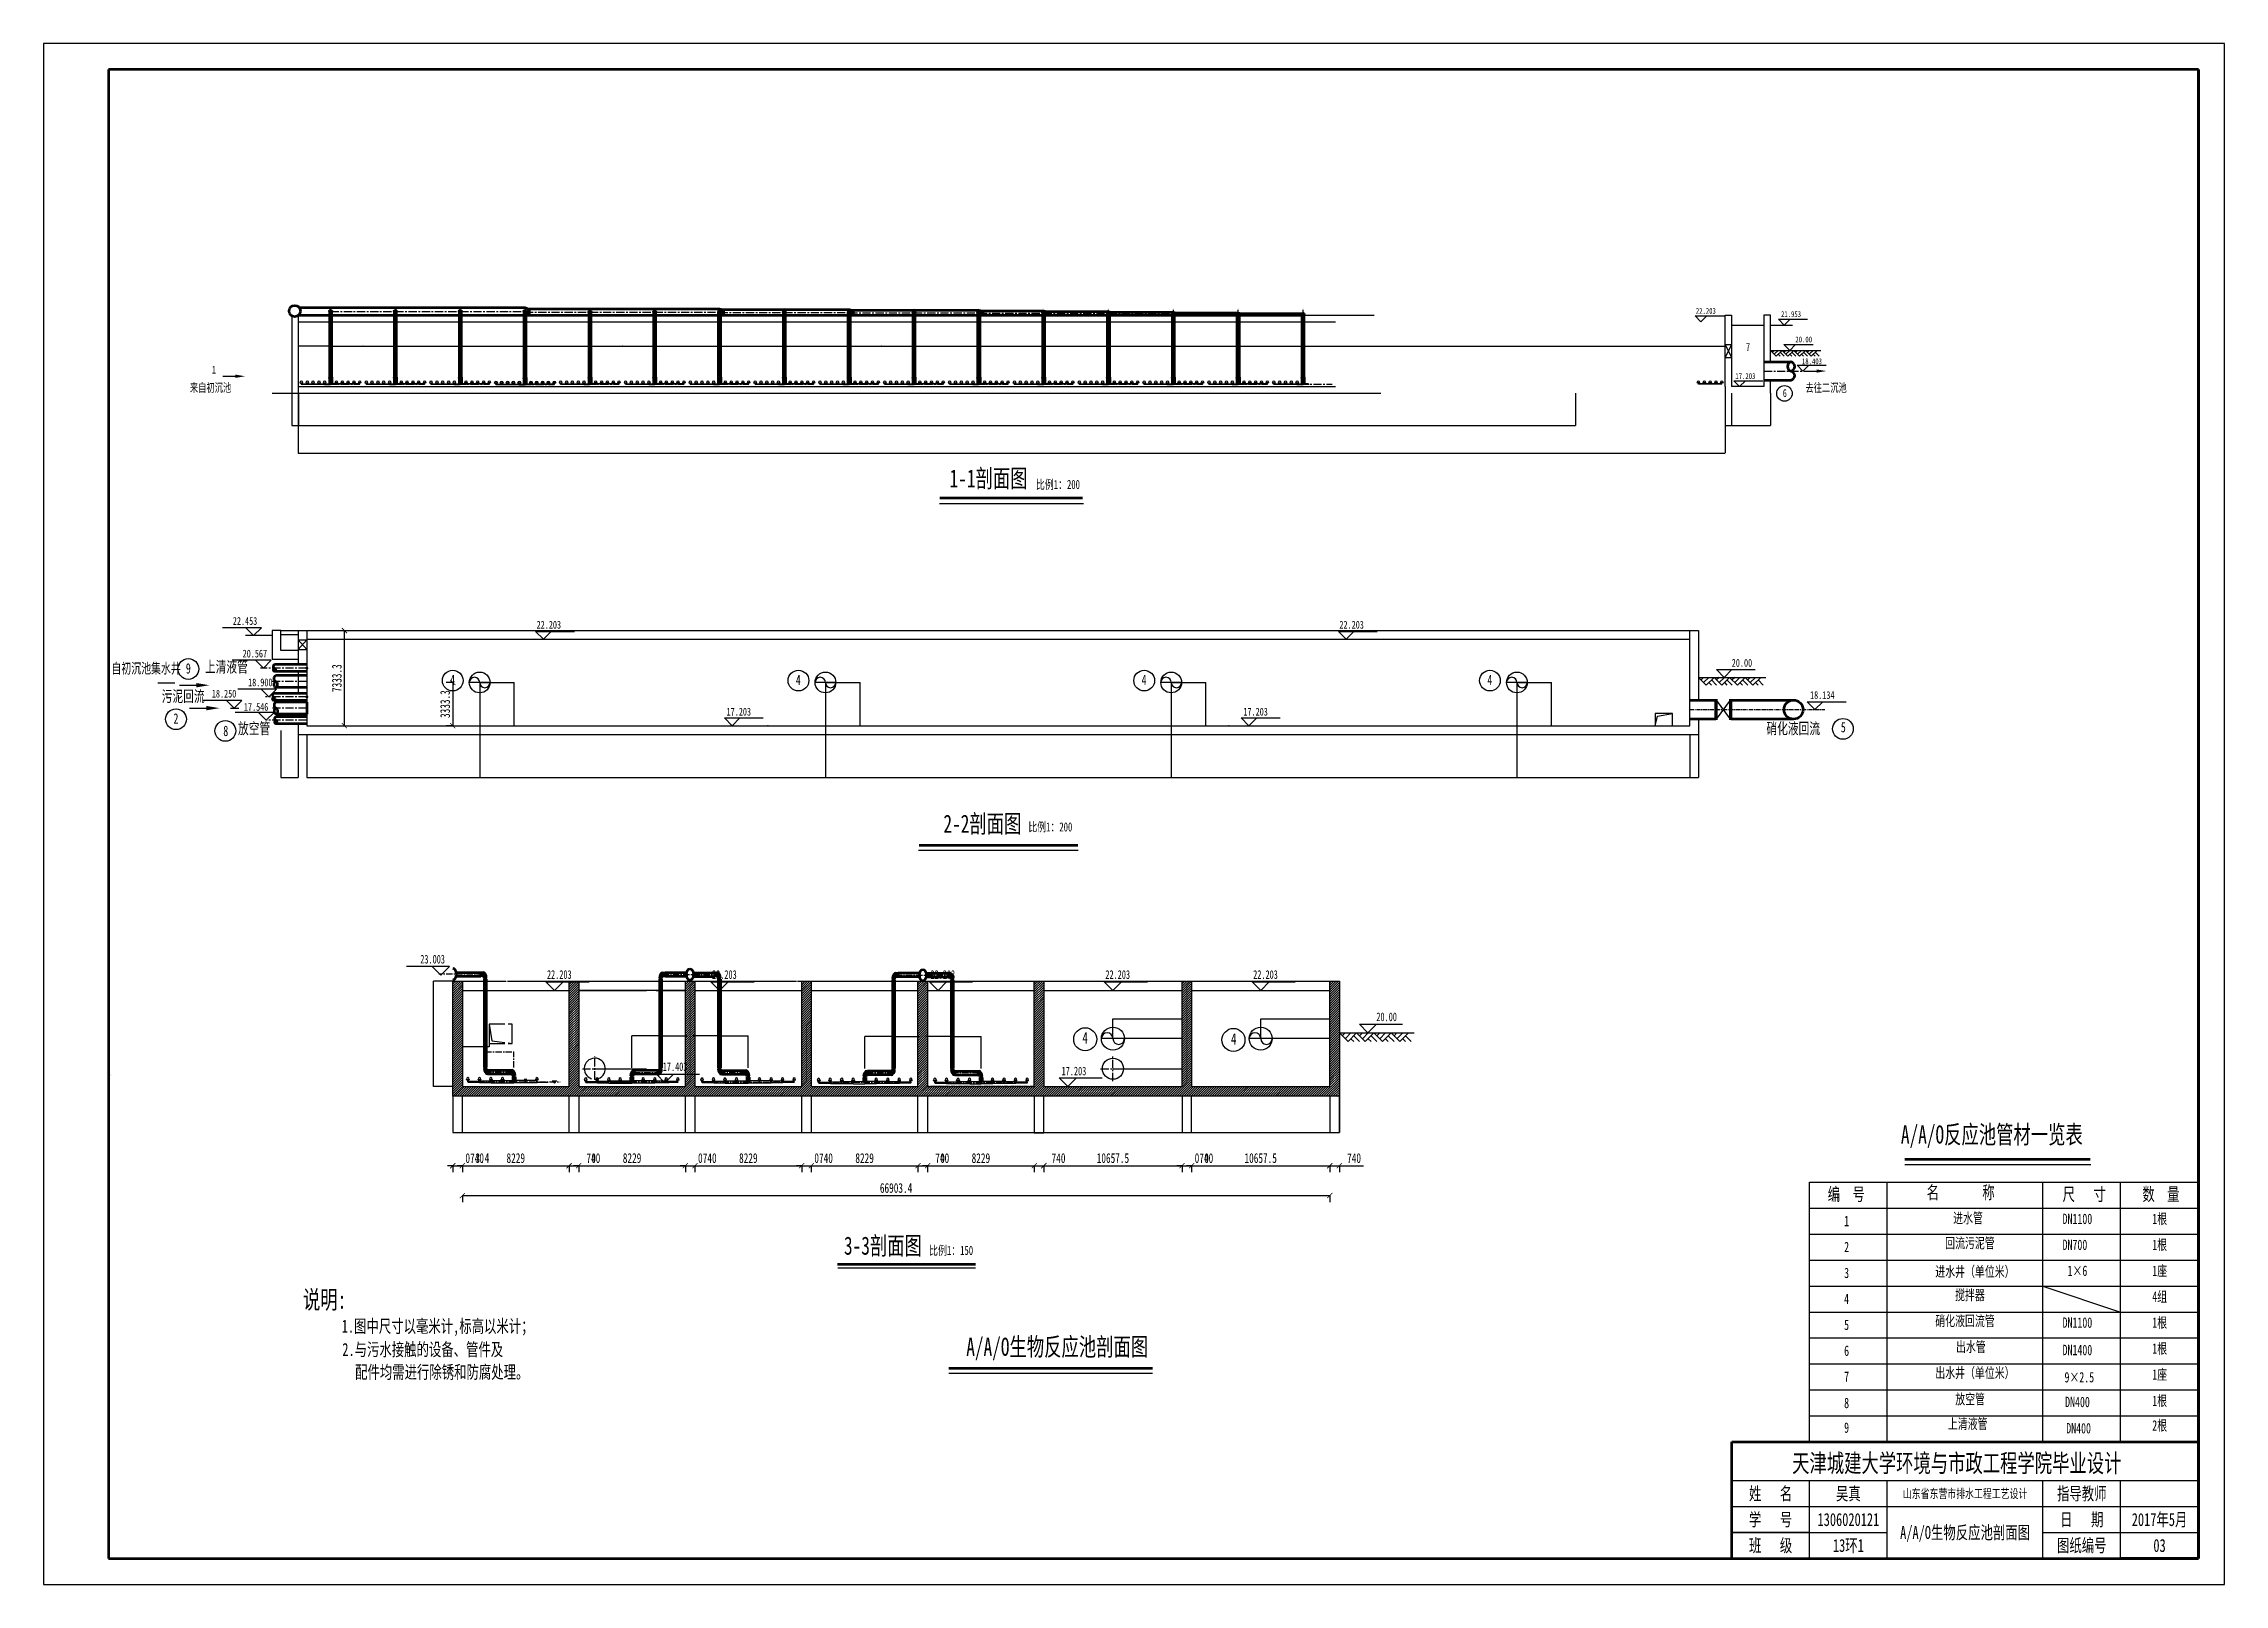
# Model space of a CAD drawing. Header units: millimetres. Extents: x 738100 to 1284508, y 138373 to 260796.
# Drawn here: x 1116308 to 1284508, y 138373 to 257173 of the extents above; entities that cross this region are included whole.
import ezdxf
from ezdxf.enums import TextEntityAlignment as Align

# ---------------------------------------------------------------- set-up
doc = ezdxf.new("R2010")
doc.units = ezdxf.units.MM
doc.linetypes.add('CENTER', pattern=[50.8, 31.75, -6.35, 6.35, -6.35])
doc.layers.add('标注', color=7, linetype='Continuous')
doc.layers.add('轴线', color=6, linetype='CENTER')
for name, color, linetype, lineweight in [('硝化液回流管', 5, 'Continuous', 53), ('空气管', 2, 'Continuous', 53), ('边框粗', 7, 'Continuous', 100)]:
    doc.layers.add(name, color=color, linetype=linetype, lineweight=lineweight)
doc.styles.get("Standard").update_dxf_attribs({"font": 'txt', "bigfont": 'gbcbig.shx'})
doc.styles.add('仿宋', font='', dxfattribs={"width": 0.7, "height": 3500})
doc.styles.add('样式 3', font='', dxfattribs={"width": 0.7, "height": 1000})
doc.styles.add('长仿宋', font='simfang.ttf', dxfattribs={"width": 0.7})
doc.styles.add('长仿宋体', font='simfang.ttf', dxfattribs={"width": 0.7})
doc.styles.get('仿宋').set_extended_font_data('FangSong_GB2312')
doc.styles.get('样式 3').set_extended_font_data('FangSong_GB2312')
doc.dimstyles.new('ISO-25', dxfattribs={"dimtxt": 2.5, "dimasz": 2.5, "dimexe": 1.25, "dimexo": 0.625, "dimtad": 1, "dimtxsty": 'Standard', "dimcen": 2.5, "dimadec": 0, "dimazin": 0, "dimtfac": 1, "dimtmove": 0, "dimatfit": 3, "dimfxl": 1, "dimarcsym": 0})
doc.dimstyles.new('副本ISO-25', dxfattribs={"dimtxt": 750, "dimasz": 400, "dimexe": 500, "dimexo": 200, "dimgap": 200, "dimtad": 1, "dimdec": 1, "dimdsep": 46, "dimtxsty": '长仿宋', "dimblk": 'ARCHTICK', "dimcen": 200, "dimadec": 0, "dimazin": 0, "dimtfac": 1, "dimtdec": 1, "dimtmove": 0, "dimatfit": 3, "dimldrblk": 'ARCHTICK', "dimfxl": 0.5, "dimfxlon": 1, "dimarcsym": 0})

msp = doc.modelspace()

# ---------------------------------------------------------------- texts
at = {"style": '长仿宋体', "width": 0.7}
for s, height, p in [('说明:', 1400, (1136312.824, 159629.115)), ('1.图中尺寸以毫米计,标高以米计；', 1000, (1139300.878, 157781.102)), ('2.与污水接触的设备、管件及', 1000, (1139345.678, 155986.822)), ('  配件均需进行除锈和防腐处理。', 1000, (1139379.278, 154246.278))]:
    msp.add_text(s, height=height, dxfattribs=at).set_placement(p)
at = {"lineweight": -3, "style": '长仿宋体', "width": 0.7}
msp.add_text('天津城建大学环境与市政工程学院毕业设计', height=1400, dxfattribs=at).set_placement((1251168.951, 147721.561), align=Align.MIDDLE_LEFT)
for s, p in [('姓   名', (1249508.274, 145373.159)), ('吴真', (1255508.274, 145373.159)), ('指导教师', (1273508.274, 145373.159)), ('学   号', (1249508.274, 143373.159)), ('1306020121', (1255508.274, 143373.159)), ('A/A/O生物反应池剖面图', (1264508.274, 142373.159)), ('日   期', (1273508.274, 143373.159)), ('2017年5月', (1279508.274, 143373.159)), ('班   级', (1249508.274, 141373.159)), ('13环1', (1255508.274, 141373.159)), ('图纸编号', (1273508.274, 141373.159)), ('03', (1279508.274, 141373.159))]:
    msp.add_text(s, height=1000, dxfattribs=at).set_placement(p, align=Align.MIDDLE_CENTER)
at = {"style": '长仿宋体', "width": 0.7}
msp.add_text('山东省东营市排水工程工艺设计', height=700, dxfattribs=at).set_placement((1264508.274, 145373.159), align=Align.MIDDLE_CENTER)
for s, insert, char_height, width, attachment_point, style in [('22.203', (1243742.665, 236789.462), 450, 734.71586, 1, '样式 3'), ('21.953', (1250313.501, 236539.462), 450, 734.71586, 1, '样式 3'), ('7', (1247612.762, 234081.528), 600, 25456.71751, 1, '长仿宋体'), ('20.00', (1251420.648, 234586.462), 450, 734.71586, 1, '样式 3'), ('1', (1129289.648, 232332.1), 600, 25456.71751, 1, '长仿宋体'), ('18.403', (1251926.696, 232906.266), 450, 734.71586, 1, '样式 3'), ('来自初沉池', (1130774.751, 230966.018), 650, 4858.88805, 3, '长仿宋体'), ('17.203', (1246793.362, 231304.685), 450, 734.71586, 7, '样式 3'), ('6', (1250446.969, 230530.393), 600, 25456.71751, 1, '长仿宋体'), ('去往二沉池', (1255383.786, 230966.018), 650, 4858.88805, 3, '长仿宋体'), ('\\pt42853;比例1：200', (1196239.609, 223531.978), 700, 33942.29002, 3, '长仿宋体'), ('22.453', (1132786.456, 212957.712), 600, 979.62114, 3, '样式 3'), ('22.203', (1154332.134, 212665.244), 600, 979.62114, 1, '样式 3'), ('22.203', (1216250.934, 212665.244), 600, 979.62114, 1, '样式 3'), ('20.567', (1133543.774, 210443.022), 600, 979.62114, 3, '样式 3'), ('{\\fFangSong|b0|i0|c134|p49;自初沉池集水井}', (1126885.925, 209407.049), 800, 9872.02128, 3, '仿宋'), ('9', (1127280.809, 209398.447), 800, 33942.29002, 1, '长仿宋体'), ('上清液管', (1132062.59, 209554.537), 866.6667, 6478.5174, 3, '长仿宋体'), ('20.00', (1246513.185, 209727.911), 600, 979.62114, 1, '样式 3'), ('污泥回流', (1128725.841, 207284.288), 866.6667, 6478.5174, 3, '长仿宋体'), ('18.250', (1131169.318, 207354.26), 600, 979.62114, 3, '样式 3'), ('18.900', (1133963.537, 208220.799), 600, 979.62114, 3, '样式 3'), ('4', (1147660.4, 208508.794), 800, 33942.29002, 1, '长仿宋体'), ('4', (1174327.066, 208508.794), 800, 33942.29002, 1, '长仿宋体'), ('4', (1200993.733, 208508.794), 800, 33942.29002, 1, '长仿宋体'), ('4', (1227660.399, 208508.794), 800, 33942.29002, 1, '长仿宋体'), ('18.134', (1252550.793, 207240.317), 600, 979.62114, 1, '样式 3'), ('2', (1126323.042, 205538.105), 800, 33942.29002, 1, '长仿宋体'), ('17.546', (1133640.001, 206333.072), 600, 979.62114, 3, '样式 3'), ('17.203', (1168985.721, 205352.207), 600, 979.62114, 7, '样式 3'), ('17.203', (1208844.283, 205352.207), 600, 979.62114, 7, '样式 3'), ('8', (1130167.331, 204582.316), 800, 33942.29002, 1, '长仿宋体'), ('放空管', (1133781.092, 204806.233), 866.6667, 6478.5174, 3, '长仿宋体'), ('硝化液回流', (1253323.052, 204802.815), 866.6667, 6478.5174, 3, '长仿宋体'), ('5', (1254928.067, 204871.764), 800, 33942.29002, 1, '长仿宋体'), ('\\pt32140;比例1：200', (1195650.553, 197125.934), 700, 33942.29002, 3, '长仿宋体'), ('23.003', (1147262.402, 186912.091), 666, 1087.37947, 3, '样式 3'), ('22.203', (1155129.36, 185728.091), 666, 1087.37947, 1, '样式 3'), ('22.203', (1167863.638, 185728.091), 666, 1087.37947, 1, '样式 3'), ('22.203', (1184711.128, 185728.091), 666, 1087.37947, 1, '样式 3'), ('22.203', (1198201.8, 185728.091), 666, 1087.37947, 1, '样式 3'), ('22.203', (1209599.28, 185728.091), 666, 1087.37947, 1, '样式 3'), ('20.00', (1219102.006, 182467.651), 666, 1087.37947, 1, '样式 3'), ('4', (1196428.193, 180960.752), 888, 37675.94192, 1, '长仿宋体'), ('4', (1207888.136, 180870.63), 888, 37675.94192, 1, '长仿宋体'), ('17.403', (1164062.864, 178624.091), 666, 1087.37947, 1, '样式 3'), ('17.203', (1194825.081, 177610.62), 666, 1087.37947, 7, '样式 3'), ('1', (1255180.122, 166789.664), 800, 33942.29002, 1, '长仿宋体'), ('         进水管', (1260159.73, 167019.546), 800, 33942.29002, 1, '长仿宋体'), ('DN1100  ', (1272029.406, 166956.716), 800, 33942.29002, 1, '长仿宋体'), ('  1根', (1278183.981, 166956.716), 800, 33942.29002, 1, '长仿宋体'), ('          回流污泥管', (1259164.192, 165092.447), 800, 33942.29002, 1, '长仿宋体'), ('DN700  ', (1272029.406, 164956.716), 800, 33942.29002, 1, '长仿宋体'), ('  1根', (1278183.981, 164956.716), 800, 33942.29002, 1, '长仿宋体'), ('\\pt3.214e+004;比例1：150', (1187999.756, 164474.706), 700, 33942.29002, 3, '长仿宋体'), ('2', (1255180.122, 164789.664), 800, 33942.29002, 1, '长仿宋体'), ('3', (1255180.122, 162789.664), 800, 33942.29002, 1, '长仿宋体'), ('        进水井（单位米）', (1259164.192, 162896.203), 800, 33942.29002, 1, '长仿宋体'), (' 1×6', (1272029.406, 162956.716), 800, 33942.29002, 1, '长仿宋体'), ('  1座', (1278183.981, 162956.716), 800, 33942.29002, 1, '长仿宋体'), ('4', (1255180.122, 160789.664), 800, 33942.29002, 1, '长仿宋体'), ('            搅拌器 ', (1259164.192, 161092.447), 800, 33942.29002, 1, '长仿宋体'), ('  4组', (1278183.981, 160956.716), 800, 33942.29002, 1, '长仿宋体'), ('5', (1255180.122, 158789.664), 800, 33942.29002, 1, '长仿宋体'), ('        硝化液回流管 ', (1259164.192, 159092.447), 800, 33942.29002, 1, '长仿宋体'), ('DN1100 ', (1272029.406, 158956.716), 800, 33942.29002, 1, '长仿宋体'), ('  1根', (1278183.981, 158956.716), 800, 33942.29002, 1, '长仿宋体'), ('6', (1255180.122, 156789.664), 800, 33942.29002, 1, '长仿宋体'), ('             出水管', (1258856.315, 157092.447), 800, 33942.29002, 1, '长仿宋体'), ('DN1400  ', (1272029.406, 156845.53), 800, 33942.29002, 1, '长仿宋体'), ('  1根', (1278183.981, 156956.716), 800, 33942.29002, 1, '长仿宋体'), ('7', (1255180.122, 154789.664), 800, 33942.29002, 1, '长仿宋体'), ('        出水井（单位米）', (1259164.192, 155084.995), 800, 33942.29002, 1, '长仿宋体'), ('  1座', (1278183.981, 154956.716), 800, 33942.29002, 1, '长仿宋体'), ('        放空管', (1260706.032, 153058.777), 800, 33942.29002, 1, '长仿宋体'), ('9×2.5 ', (1272177.989, 154744.329), 800, 33942.29002, 1, '长仿宋体'), ('8', (1255180.122, 152763.446), 800, 33942.29002, 1, '长仿宋体'), ('DN400 ', (1272225.347, 152841.333), 800, 33942.29002, 1, '长仿宋体'), ('  1根', (1278183.981, 152930.499), 800, 33942.29002, 1, '长仿宋体'), ('9', (1255180.122, 150858.801), 800, 33942.29002, 1, '长仿宋体'), ('        上清液管', (1260137.985, 151154.133), 800, 33942.29002, 1, '长仿宋体'), ('DN400 ', (1272312.411, 150813.467), 800, 33942.29002, 1, '长仿宋体'), ('  2根', (1278183.981, 151025.854), 800, 33942.29002, 1, '长仿宋体')]:
    msp.add_mtext(s, dxfattribs=dict(insert=insert, char_height=char_height, width=width, attachment_point=attachment_point, style=style))
at = {"lineweight": -3, "style": '长仿宋体'}
for s, insert, char_height, width, attachment_point in [('1-1剖面图', (1192194.943, 224349.89), 1400, 9774.64863, 3), ('2-2剖面图', (1191718.632, 197724.065), 1400, 9774.64863, 3), ('        A/A/O反应池管材一览表', (1254225.667, 173761.165), 1400, 25605.68882, 1), ('编  号', (1253912.683, 168956.716), 1000, 8866.66664, 1), ('     名       称', (1259164.192, 169092.447), 1000, 13257.57572, 1), ('尺   寸  ', (1272029.406, 168956.716), 1000, 8866.66664, 1), ('数  量', (1278183.981, 168956.716), 1000, 8866.66664, 1), ('3-3剖面图', (1184048.681, 165192.189), 1400, 9774.64863, 3), ('A/A/O生物反应池剖面图', (1201497.94, 157393.771), 1400, 14714.44226, 3)]:
    msp.add_mtext(s, dxfattribs=dict(at, insert=insert, char_height=char_height, width=width, attachment_point=attachment_point))

# ---------------------------------------------------------------- blocks, each defined once
blk = doc.blocks.new('biao')
for p, q in [((39035, 59304), (42035, 59304)), ((39035, 59304), (39635, 59304)), ((39635, 58704), (39035, 59304)), ((39635, 58704), (40235, 59304))]:
    blk.add_line(p, q)
blk = doc.blocks.new('*D146')
at = {"color": 0, "lineweight": -2, "ltscale": 20, "transparency": 16777216}
for p, q in [((1135943, 233857), (1135943, 233858)), ((1138441, 233857), (1135946, 233857)), ((1138443, 233857), (1138443, 233858))]:
    blk.add_line(p, q, dxfattribs=at)
at = {"color": 0, "ltscale": 20, "transparency": 16777216}
for points in [[(1135946, 233857), (1135946, 233856), (1135943, 233857)], [(1138441, 233857), (1138441, 233856), (1138443, 233857)]]:
    blk.add_solid(points, dxfattribs=at)
at = {"layer": 'Defpoints', "color": 0, "ltscale": 20, "transparency": 16777216}
for p in [(1135943, 233857), (1135943, 233857), (1138443, 233857)]:
    blk.add_point(p, dxfattribs=at)
at = {"color": 0, "ltscale": 20, "transparency": 16777216, "insert": (1137193, 233859), "char_height": 2.5, "attachment_point": 5}
blk.add_mtext('2500', dxfattribs=at)
blk = doc.blocks.new('*D147')
at = {"color": 0, "lineweight": -2, "ltscale": 20, "transparency": 16777216}
for p, q in [((1138443, 233857), (1138443, 233858)), ((1138446, 233857), (1143441, 233857)), ((1143443, 233857), (1143443, 233858))]:
    blk.add_line(p, q, dxfattribs=at)
at = {"color": 0, "ltscale": 20, "transparency": 16777216}
for points in [[(1138446, 233857), (1138446, 233856), (1138443, 233857)], [(1143441, 233857), (1143441, 233856), (1143443, 233857)]]:
    blk.add_solid(points, dxfattribs=at)
at = {"layer": 'Defpoints', "color": 0, "ltscale": 20, "transparency": 16777216}
for p in [(1138443, 233857), (1143443, 233857), (1143443, 233857)]:
    blk.add_point(p, dxfattribs=at)
at = {"color": 0, "ltscale": 20, "transparency": 16777216, "insert": (1140943, 233859), "char_height": 2.5, "attachment_point": 5}
blk.add_mtext('5000', dxfattribs=at)
blk = doc.blocks.new('*D148')
at = {"color": 0, "lineweight": -2, "ltscale": 20, "transparency": 16777216}
for p, q in [((1143443, 233857), (1143443, 233858)), ((1143446, 233857), (1148441, 233857)), ((1148443, 233857), (1148443, 233858))]:
    blk.add_line(p, q, dxfattribs=at)
at = {"color": 0, "ltscale": 20, "transparency": 16777216}
for points in [[(1143446, 233857), (1143446, 233856), (1143443, 233857)], [(1148441, 233857), (1148441, 233856), (1148443, 233857)]]:
    blk.add_solid(points, dxfattribs=at)
at = {"layer": 'Defpoints', "color": 0, "ltscale": 20, "transparency": 16777216}
for p in [(1143443, 233857), (1148443, 233857), (1148443, 233857)]:
    blk.add_point(p, dxfattribs=at)
at = {"color": 0, "ltscale": 20, "transparency": 16777216, "insert": (1145943, 233859), "char_height": 2.5, "attachment_point": 5}
blk.add_mtext('5000', dxfattribs=at)
blk = doc.blocks.new('*D149')
at = {"color": 0, "lineweight": -2, "ltscale": 20, "transparency": 16777216}
for p, q in [((1148443, 233857), (1148443, 233858)), ((1148446, 233857), (1153441, 233857)), ((1153443, 233857), (1153443, 233858))]:
    blk.add_line(p, q, dxfattribs=at)
at = {"color": 0, "ltscale": 20, "transparency": 16777216}
for points in [[(1148446, 233857), (1148446, 233856), (1148443, 233857)], [(1153441, 233857), (1153441, 233856), (1153443, 233857)]]:
    blk.add_solid(points, dxfattribs=at)
at = {"layer": 'Defpoints', "color": 0, "ltscale": 20, "transparency": 16777216}
for p in [(1148443, 233857), (1153443, 233857), (1153443, 233857)]:
    blk.add_point(p, dxfattribs=at)
at = {"color": 0, "ltscale": 20, "transparency": 16777216, "insert": (1150943, 233859), "char_height": 2.5, "attachment_point": 5}
blk.add_mtext('5000', dxfattribs=at)
blk = doc.blocks.new('*D150')
at = {"color": 0, "lineweight": -2, "ltscale": 20, "transparency": 16777216}
for p, q in [((1153443, 233857), (1153443, 233858)), ((1153446, 233857), (1158441, 233857)), ((1158443, 233857), (1158443, 233858))]:
    blk.add_line(p, q, dxfattribs=at)
at = {"color": 0, "ltscale": 20, "transparency": 16777216}
for points in [[(1153446, 233857), (1153446, 233856), (1153443, 233857)], [(1158441, 233857), (1158441, 233856), (1158443, 233857)]]:
    blk.add_solid(points, dxfattribs=at)
at = {"layer": 'Defpoints', "color": 0, "ltscale": 20, "transparency": 16777216}
for p in [(1153443, 233857), (1158443, 233857), (1158443, 233857)]:
    blk.add_point(p, dxfattribs=at)
at = {"color": 0, "ltscale": 20, "transparency": 16777216, "insert": (1155943, 233859), "char_height": 2.5, "attachment_point": 5}
blk.add_mtext('5000', dxfattribs=at)
blk = doc.blocks.new('*D151')
at = {"color": 0, "lineweight": -2, "ltscale": 20, "transparency": 16777216}
for p, q in [((1163443, 233857), (1163443, 233858)), ((1163446, 233857), (1168441, 233857)), ((1168443, 233857), (1168443, 233858))]:
    blk.add_line(p, q, dxfattribs=at)
at = {"color": 0, "ltscale": 20, "transparency": 16777216}
for points in [[(1163446, 233857), (1163446, 233856), (1163443, 233857)], [(1168441, 233857), (1168441, 233856), (1168443, 233857)]]:
    blk.add_solid(points, dxfattribs=at)
at = {"layer": 'Defpoints', "color": 0, "ltscale": 20, "transparency": 16777216}
for p in [(1163443, 233857), (1168443, 233857), (1168443, 233857)]:
    blk.add_point(p, dxfattribs=at)
at = {"color": 0, "ltscale": 20, "transparency": 16777216, "insert": (1165943, 233859), "char_height": 2.5, "attachment_point": 5}
blk.add_mtext('5000', dxfattribs=at)
blk = doc.blocks.new('*D152')
at = {"color": 0, "lineweight": -2, "ltscale": 20, "transparency": 16777216}
for p, q in [((1168443, 233857), (1168443, 233858)), ((1168446, 233857), (1173441, 233857)), ((1173443, 233857), (1173443, 233858))]:
    blk.add_line(p, q, dxfattribs=at)
at = {"color": 0, "ltscale": 20, "transparency": 16777216}
for points in [[(1168446, 233857), (1168446, 233856), (1168443, 233857)], [(1173441, 233857), (1173441, 233856), (1173443, 233857)]]:
    blk.add_solid(points, dxfattribs=at)
at = {"layer": 'Defpoints', "color": 0, "ltscale": 20, "transparency": 16777216}
for p in [(1168443, 233857), (1173443, 233857), (1173443, 233857)]:
    blk.add_point(p, dxfattribs=at)
at = {"color": 0, "ltscale": 20, "transparency": 16777216, "insert": (1170943, 233859), "char_height": 2.5, "attachment_point": 5}
blk.add_mtext('5000', dxfattribs=at)
blk = doc.blocks.new('*D153')
at = {"color": 0, "lineweight": -2, "ltscale": 20, "transparency": 16777216}
for p, q in [((1173443, 233857), (1173443, 233858)), ((1173446, 233857), (1178441, 233857)), ((1178443, 233857), (1178443, 233858))]:
    blk.add_line(p, q, dxfattribs=at)
at = {"color": 0, "ltscale": 20, "transparency": 16777216}
for points in [[(1173446, 233857), (1173446, 233856), (1173443, 233857)], [(1178441, 233857), (1178441, 233856), (1178443, 233857)]]:
    blk.add_solid(points, dxfattribs=at)
at = {"layer": 'Defpoints', "color": 0, "ltscale": 20, "transparency": 16777216}
for p in [(1173443, 233857), (1178443, 233857), (1178443, 233857)]:
    blk.add_point(p, dxfattribs=at)
at = {"color": 0, "ltscale": 20, "transparency": 16777216, "insert": (1175943, 233859), "char_height": 2.5, "attachment_point": 5}
blk.add_mtext('5000', dxfattribs=at)
blk = doc.blocks.new('*D154')
at = {"color": 0, "lineweight": -2, "ltscale": 20, "transparency": 16777216}
for p, q in [((1178443, 233857), (1178443, 233858)), ((1178446, 233857), (1183441, 233857)), ((1183443, 233857), (1183443, 233858))]:
    blk.add_line(p, q, dxfattribs=at)
at = {"color": 0, "ltscale": 20, "transparency": 16777216}
for points in [[(1178446, 233857), (1178446, 233856), (1178443, 233857)], [(1183441, 233857), (1183441, 233856), (1183443, 233857)]]:
    blk.add_solid(points, dxfattribs=at)
at = {"layer": 'Defpoints', "color": 0, "ltscale": 20, "transparency": 16777216}
for p in [(1178443, 233857), (1183443, 233857), (1183443, 233857)]:
    blk.add_point(p, dxfattribs=at)
at = {"color": 0, "ltscale": 20, "transparency": 16777216, "insert": (1180943, 233859), "char_height": 2.5, "attachment_point": 5}
blk.add_mtext('5000', dxfattribs=at)
blk = doc.blocks.new('*D155')
at = {"color": 0, "lineweight": -2, "ltscale": 20, "transparency": 16777216}
for p, q in [((1183443, 233857), (1183443, 233858)), ((1183446, 233857), (1188441, 233857)), ((1188443, 233857), (1188443, 233858))]:
    blk.add_line(p, q, dxfattribs=at)
at = {"color": 0, "ltscale": 20, "transparency": 16777216}
for points in [[(1183446, 233857), (1183446, 233856), (1183443, 233857)], [(1188441, 233857), (1188441, 233856), (1188443, 233857)]]:
    blk.add_solid(points, dxfattribs=at)
at = {"layer": 'Defpoints', "color": 0, "ltscale": 20, "transparency": 16777216}
for p in [(1183443, 233857), (1188443, 233857), (1188443, 233857)]:
    blk.add_point(p, dxfattribs=at)
at = {"color": 0, "ltscale": 20, "transparency": 16777216, "insert": (1185943, 233859), "char_height": 2.5, "attachment_point": 5}
blk.add_mtext('5000', dxfattribs=at)
blk = doc.blocks.new('*D156')
at = {"color": 0, "lineweight": -2, "ltscale": 20, "transparency": 16777216}
for p, q in [((1188443, 233857), (1188443, 233858)), ((1188446, 233857), (1193441, 233857)), ((1193443, 233857), (1193443, 233858))]:
    blk.add_line(p, q, dxfattribs=at)
at = {"color": 0, "ltscale": 20, "transparency": 16777216}
for points in [[(1188446, 233857), (1188446, 233856), (1188443, 233857)], [(1193441, 233857), (1193441, 233856), (1193443, 233857)]]:
    blk.add_solid(points, dxfattribs=at)
at = {"layer": 'Defpoints', "color": 0, "ltscale": 20, "transparency": 16777216}
for p in [(1188443, 233857), (1193443, 233857), (1193443, 233857)]:
    blk.add_point(p, dxfattribs=at)
at = {"color": 0, "ltscale": 20, "transparency": 16777216, "insert": (1190943, 233859), "char_height": 2.5, "attachment_point": 5}
blk.add_mtext('5000', dxfattribs=at)
blk = doc.blocks.new('*D157')
at = {"color": 0, "lineweight": -2, "ltscale": 20, "transparency": 16777216}
for p, q in [((1193443, 233857), (1193443, 233858)), ((1193446, 233857), (1198441, 233857)), ((1198443, 233857), (1198443, 233858))]:
    blk.add_line(p, q, dxfattribs=at)
at = {"color": 0, "ltscale": 20, "transparency": 16777216}
for points in [[(1193446, 233857), (1193446, 233856), (1193443, 233857)], [(1198441, 233857), (1198441, 233856), (1198443, 233857)]]:
    blk.add_solid(points, dxfattribs=at)
at = {"layer": 'Defpoints', "color": 0, "ltscale": 20, "transparency": 16777216}
for p in [(1193443, 233857), (1198443, 233857), (1198443, 233857)]:
    blk.add_point(p, dxfattribs=at)
at = {"color": 0, "ltscale": 20, "transparency": 16777216, "insert": (1195943, 233859), "char_height": 2.5, "attachment_point": 5}
blk.add_mtext('5000', dxfattribs=at)
blk = doc.blocks.new('*D158')
at = {"color": 0, "lineweight": -2, "ltscale": 20, "transparency": 16777216}
for p, q in [((1198443, 233857), (1198443, 233858)), ((1198446, 233857), (1203441, 233857)), ((1203443, 233857), (1203443, 233858))]:
    blk.add_line(p, q, dxfattribs=at)
at = {"color": 0, "ltscale": 20, "transparency": 16777216}
for points in [[(1198446, 233857), (1198446, 233856), (1198443, 233857)], [(1203441, 233857), (1203441, 233856), (1203443, 233857)]]:
    blk.add_solid(points, dxfattribs=at)
at = {"layer": 'Defpoints', "color": 0, "ltscale": 20, "transparency": 16777216}
for p in [(1198443, 233857), (1203443, 233857), (1203443, 233857)]:
    blk.add_point(p, dxfattribs=at)
at = {"color": 0, "ltscale": 20, "transparency": 16777216, "insert": (1200943, 233859), "char_height": 2.5, "attachment_point": 5}
blk.add_mtext('5000', dxfattribs=at)
blk = doc.blocks.new('*D159')
at = {"color": 0, "lineweight": -2, "ltscale": 20, "transparency": 16777216}
for p, q in [((1203443, 233857), (1203443, 233858)), ((1203446, 233857), (1208441, 233857)), ((1208443, 233857), (1208443, 233858))]:
    blk.add_line(p, q, dxfattribs=at)
at = {"color": 0, "ltscale": 20, "transparency": 16777216}
for points in [[(1203446, 233857), (1203446, 233856), (1203443, 233857)], [(1208441, 233857), (1208441, 233856), (1208443, 233857)]]:
    blk.add_solid(points, dxfattribs=at)
at = {"layer": 'Defpoints', "color": 0, "ltscale": 20, "transparency": 16777216}
for p in [(1203443, 233857), (1208443, 233857), (1208443, 233857)]:
    blk.add_point(p, dxfattribs=at)
at = {"color": 0, "ltscale": 20, "transparency": 16777216, "insert": (1205943, 233859), "char_height": 2.5, "attachment_point": 5}
blk.add_mtext('5000', dxfattribs=at)
blk = doc.blocks.new('*D160')
at = {"color": 0, "lineweight": -2, "ltscale": 20, "transparency": 16777216}
for p, q in [((1208443, 233857), (1208443, 233858)), ((1208446, 233857), (1213441, 233857)), ((1213443, 233857), (1213443, 233858))]:
    blk.add_line(p, q, dxfattribs=at)
at = {"color": 0, "ltscale": 20, "transparency": 16777216}
for points in [[(1208446, 233857), (1208446, 233856), (1208443, 233857)], [(1213441, 233857), (1213441, 233856), (1213443, 233857)]]:
    blk.add_solid(points, dxfattribs=at)
at = {"layer": 'Defpoints', "color": 0, "ltscale": 20, "transparency": 16777216}
for p in [(1208443, 233857), (1213443, 233857), (1213443, 233857)]:
    blk.add_point(p, dxfattribs=at)
at = {"color": 0, "ltscale": 20, "transparency": 16777216, "insert": (1210943, 233859), "char_height": 2.5, "attachment_point": 5}
blk.add_mtext('5000', dxfattribs=at)
blk = doc.blocks.new('*D161')
at = {"color": 0, "lineweight": -2, "ltscale": 20, "transparency": 16777216}
for p, q in [((1213443, 233857), (1213443, 233858)), ((1213446, 233857), (1245991, 233857)), ((1245993, 233857), (1245993, 233858))]:
    blk.add_line(p, q, dxfattribs=at)
at = {"color": 0, "ltscale": 20, "transparency": 16777216}
for points in [[(1213446, 233857), (1213446, 233856), (1213443, 233857)], [(1245991, 233857), (1245991, 233856), (1245993, 233857)]]:
    blk.add_solid(points, dxfattribs=at)
at = {"layer": 'Defpoints', "color": 0, "ltscale": 20, "transparency": 16777216}
for p in [(1213443, 233857), (1245993, 233857), (1245993, 233857)]:
    blk.add_point(p, dxfattribs=at)
at = {"color": 0, "ltscale": 20, "transparency": 16777216, "insert": (1229718, 233859), "char_height": 2.5, "attachment_point": 5}
blk.add_mtext('32550', dxfattribs=at)
blk = doc.blocks.new('*D162')
at = {"color": 0, "lineweight": -2, "ltscale": 20, "transparency": 16777216}
for p, q in [((1135443, 230225), (1135443, 227728)), ((1135943, 230225), (1135943, 227728)), ((1135446, 227729), (1135941, 227729))]:
    blk.add_line(p, q, dxfattribs=at)
at = {"color": 0, "ltscale": 20, "transparency": 16777216}
for points in [[(1135446, 227730), (1135446, 227729), (1135443, 227729)], [(1135941, 227730), (1135941, 227729), (1135943, 227729)]]:
    blk.add_solid(points, dxfattribs=at)
at = {"layer": 'Defpoints', "color": 0, "ltscale": 20, "transparency": 16777216}
for p in [(1135443, 230226), (1135943, 230226), (1135943, 227729)]:
    blk.add_point(p, dxfattribs=at)
at = {"color": 0, "ltscale": 20, "transparency": 16777216, "insert": (1135693, 227731), "char_height": 2.5, "attachment_point": 5}
blk.add_mtext('500', dxfattribs=at)
blk = doc.blocks.new('*D163')
at = {"color": 0, "lineweight": -2, "ltscale": 20, "transparency": 16777216}
for p, q in [((1245993, 230225), (1245993, 227728)), ((1246493, 230225), (1246493, 227728)), ((1245996, 227729), (1246491, 227729))]:
    blk.add_line(p, q, dxfattribs=at)
at = {"color": 0, "ltscale": 20, "transparency": 16777216}
for points in [[(1245996, 227730), (1245996, 227729), (1245993, 227729)], [(1246491, 227730), (1246491, 227729), (1246493, 227729)]]:
    blk.add_solid(points, dxfattribs=at)
at = {"layer": 'Defpoints', "color": 0, "ltscale": 20, "transparency": 16777216}
for p in [(1245993, 230226), (1246493, 230226), (1246493, 227729)]:
    blk.add_point(p, dxfattribs=at)
at = {"color": 0, "ltscale": 20, "transparency": 16777216, "insert": (1246243, 227731), "char_height": 2.5, "attachment_point": 5}
blk.add_mtext('500', dxfattribs=at)
blk = doc.blocks.new('*D140')
at = {"color": 0, "lineweight": -2, "ltscale": 20, "transparency": 16777216}
for p, q in [((1246493, 230225), (1246493, 227728)), ((1249493, 230225), (1249493, 227728)), ((1246496, 227729), (1249491, 227729))]:
    blk.add_line(p, q, dxfattribs=at)
at = {"color": 0, "ltscale": 20, "transparency": 16777216}
for points in [[(1246496, 227730), (1246496, 227729), (1246493, 227729)], [(1249491, 227730), (1249491, 227729), (1249493, 227729)]]:
    blk.add_solid(points, dxfattribs=at)
at = {"layer": 'Defpoints', "color": 0, "ltscale": 20, "transparency": 16777216}
for p in [(1246493, 230226), (1249493, 230226), (1249493, 227729)]:
    blk.add_point(p, dxfattribs=at)
at = {"color": 0, "ltscale": 20, "transparency": 16777216, "insert": (1247993, 227731), "char_height": 2.5, "attachment_point": 5}
blk.add_mtext('3000', dxfattribs=at)
blk = doc.blocks.new('*D164')
at = {"color": 0, "lineweight": -2, "ltscale": 20, "transparency": 16777216}
for p, q in [((1135943, 203913), (1135943, 200588)), ((1135943, 203913), (1135943, 200588)), ((1135941, 200589), (1135938, 200589)), ((1135946, 200589), (1135951, 200589))]:
    blk.add_line(p, q, dxfattribs=at)
at = {"color": 0, "ltscale": 20, "transparency": 16777216}
for points in [[(1135941, 200590), (1135941, 200589), (1135943, 200589)], [(1135946, 200590), (1135946, 200589), (1135943, 200589)]]:
    blk.add_solid(points, dxfattribs=at)
at = {"layer": 'Defpoints', "color": 0, "ltscale": 20, "transparency": 16777216}
for p in [(1135943, 203914), (1135943, 203914), (1135943, 200589)]:
    blk.add_point(p, dxfattribs=at)
at = {"color": 0, "ltscale": 20, "transparency": 16777216, "insert": (1135949, 200591), "char_height": 2.5, "attachment_point": 5}
blk.add_mtext('0', dxfattribs=at)
blk = doc.blocks.new('*D141')
at = {"color": 0, "lineweight": -2, "ltscale": 20, "transparency": 16777216}
for p, q in [((1136610, 203913), (1136610, 200588)), ((1149943, 203913), (1149943, 200588)), ((1136612, 200589), (1149941, 200589))]:
    blk.add_line(p, q, dxfattribs=at)
at = {"color": 0, "ltscale": 20, "transparency": 16777216}
for points in [[(1136612, 200590), (1136612, 200589), (1136610, 200589)], [(1149941, 200590), (1149941, 200589), (1149943, 200589)]]:
    blk.add_solid(points, dxfattribs=at)
at = {"layer": 'Defpoints', "color": 0, "ltscale": 20, "transparency": 16777216}
for p in [(1136610, 203914), (1149943, 203914), (1149943, 200589)]:
    blk.add_point(p, dxfattribs=at)
at = {"color": 0, "ltscale": 20, "transparency": 16777216, "insert": (1143276, 200591), "char_height": 2.5, "attachment_point": 5}
blk.add_mtext('13333,33', dxfattribs=at)
blk = doc.blocks.new('*D142')
at = {"color": 0, "lineweight": -2, "ltscale": 20, "transparency": 16777216}
for p, q in [((1203276, 203913), (1203276, 200588)), ((1229943, 203913), (1229943, 200588)), ((1203279, 200589), (1229941, 200589))]:
    blk.add_line(p, q, dxfattribs=at)
at = {"color": 0, "ltscale": 20, "transparency": 16777216}
for points in [[(1203279, 200590), (1203279, 200589), (1203276, 200589)], [(1229941, 200590), (1229941, 200589), (1229943, 200589)]]:
    blk.add_solid(points, dxfattribs=at)
at = {"layer": 'Defpoints', "color": 0, "ltscale": 20, "transparency": 16777216}
for p in [(1203276, 203914), (1229943, 203914), (1229943, 200589)]:
    blk.add_point(p, dxfattribs=at)
at = {"color": 0, "ltscale": 20, "transparency": 16777216, "insert": (1216610, 200591), "char_height": 2.5, "attachment_point": 5}
blk.add_mtext('26666,67', dxfattribs=at)
blk = doc.blocks.new('*D143')
at = {"color": 0, "lineweight": -2, "ltscale": 20, "transparency": 16777216}
for p, q in [((1229943, 203913), (1229943, 200588)), ((1243276, 203913), (1243276, 200588)), ((1229946, 200589), (1243274, 200589))]:
    blk.add_line(p, q, dxfattribs=at)
at = {"color": 0, "ltscale": 20, "transparency": 16777216}
for points in [[(1229946, 200590), (1229946, 200589), (1229943, 200589)], [(1243274, 200590), (1243274, 200589), (1243276, 200589)]]:
    blk.add_solid(points, dxfattribs=at)
at = {"layer": 'Defpoints', "color": 0, "ltscale": 20, "transparency": 16777216}
for p in [(1229943, 203914), (1243276, 203914), (1243276, 200589)]:
    blk.add_point(p, dxfattribs=at)
at = {"color": 0, "ltscale": 20, "transparency": 16777216, "insert": (1236610, 200591), "char_height": 2.5, "attachment_point": 5}
blk.add_mtext('13333,33', dxfattribs=at)
blk = doc.blocks.new('*D165')
at = {"color": 0, "lineweight": -2, "ltscale": 20, "transparency": 16777216}
for p, q in [((1243276, 203913), (1243276, 200588)), ((1243943, 203913), (1243943, 200588)), ((1243279, 200589), (1243941, 200589))]:
    blk.add_line(p, q, dxfattribs=at)
at = {"color": 0, "ltscale": 20, "transparency": 16777216}
for points in [[(1243279, 200590), (1243279, 200589), (1243276, 200589)], [(1243941, 200590), (1243941, 200589), (1243943, 200589)]]:
    blk.add_solid(points, dxfattribs=at)
at = {"layer": 'Defpoints', "color": 0, "ltscale": 20, "transparency": 16777216}
for p in [(1243276, 203914), (1243943, 203914), (1243943, 200589)]:
    blk.add_point(p, dxfattribs=at)
at = {"color": 0, "ltscale": 20, "transparency": 16777216, "insert": (1243610, 200591), "char_height": 2.5, "attachment_point": 5}
blk.add_mtext('666,67', dxfattribs=at)
blk = doc.blocks.new('*D166')
at = {"color": 0, "lineweight": -2, "ltscale": 20, "transparency": 16777216}
for p, q in [((1134610, 204206), (1134610, 200588)), ((1135943, 203913), (1135943, 200588)), ((1134612, 200589), (1135941, 200589))]:
    blk.add_line(p, q, dxfattribs=at)
at = {"color": 0, "ltscale": 20, "transparency": 16777216}
for points in [[(1134612, 200590), (1134612, 200589), (1134610, 200589)], [(1135941, 200590), (1135941, 200589), (1135943, 200589)]]:
    blk.add_solid(points, dxfattribs=at)
at = {"layer": 'Defpoints', "color": 0, "ltscale": 20, "transparency": 16777216}
for p in [(1134610, 204206), (1135943, 203914), (1135943, 200589)]:
    blk.add_point(p, dxfattribs=at)
at = {"color": 0, "ltscale": 20, "transparency": 16777216, "insert": (1135276, 200591), "char_height": 2.5, "attachment_point": 5}
blk.add_mtext('1333,33', dxfattribs=at)
blk = doc.blocks.new('*D167')
at = {"color": 0, "lineweight": -2, "ltscale": 20, "transparency": 16777216}
for p, q in [((1149930, 207914), (1152611, 207914)), ((1152610, 204583), (1152610, 207911)), ((1149944, 204580), (1152611, 204580))]:
    blk.add_line(p, q, dxfattribs=at)
at = {"color": 0, "ltscale": 20, "transparency": 16777216}
for points in [[(1152609, 207911), (1152610, 207911), (1152610, 207914)], [(1152609, 204583), (1152610, 204583), (1152610, 204580)]]:
    blk.add_solid(points, dxfattribs=at)
at = {"layer": 'Defpoints', "color": 0, "ltscale": 20, "transparency": 16777216}
for p in [(1149930, 207914), (1152610, 207914), (1149943, 204580)]:
    blk.add_point(p, dxfattribs=at)
at = {"color": 0, "ltscale": 20, "transparency": 16777216, "insert": (1152608, 206247), "char_height": 2.5, "attachment_point": 5, "rotation": 90}
blk.add_mtext('3333,33', dxfattribs=at)
blk = doc.blocks.new('*D144')
at = {"color": 0, "lineweight": -2, "ltscale": 20, "transparency": 16777216}
for p, q in [((1135968, 230225), (1135968, 227728)), ((1234468, 230225), (1234468, 227728)), ((1135971, 227729), (1234466, 227729))]:
    blk.add_line(p, q, dxfattribs=at)
at = {"color": 0, "ltscale": 20, "transparency": 16777216}
for points in [[(1135971, 227730), (1135971, 227729), (1135968, 227729)], [(1234466, 227730), (1234466, 227729), (1234468, 227729)]]:
    blk.add_solid(points, dxfattribs=at)
at = {"layer": 'Defpoints', "color": 0, "ltscale": 20, "transparency": 16777216}
for p in [(1135968, 230226), (1234468, 230226), (1234468, 227729)]:
    blk.add_point(p, dxfattribs=at)
at = {"color": 0, "ltscale": 20, "transparency": 16777216, "insert": (1185218, 227731), "char_height": 2.5, "attachment_point": 5}
blk.add_mtext('98500', dxfattribs=at)
blk = doc.blocks.new('*D168')
at = {"color": 0, "lineweight": -2, "ltscale": 20, "transparency": 16777216}
for p, q in [((1158443, 233857), (1158443, 233858)), ((1158446, 233857), (1163441, 233857)), ((1163443, 233857), (1163443, 233858))]:
    blk.add_line(p, q, dxfattribs=at)
at = {"color": 0, "ltscale": 20, "transparency": 16777216}
for points in [[(1158446, 233857), (1158446, 233856), (1158443, 233857)], [(1163441, 233857), (1163441, 233856), (1163443, 233857)]]:
    blk.add_solid(points, dxfattribs=at)
at = {"layer": 'Defpoints', "color": 0, "ltscale": 20, "transparency": 16777216}
for p in [(1158443, 233857), (1163443, 233857), (1163443, 233857)]:
    blk.add_point(p, dxfattribs=at)
at = {"color": 0, "ltscale": 20, "transparency": 16777216, "insert": (1160943, 233859), "char_height": 2.5, "attachment_point": 5}
blk.add_mtext('5000', dxfattribs=at)
blk = doc.blocks.new('*D169')
at = {"color": 0, "lineweight": -2, "ltscale": 20, "transparency": 16777216}
for p, q in [((1176597, 207914), (1179278, 207914)), ((1179276, 204583), (1179276, 207911)), ((1176610, 204580), (1179278, 204580))]:
    blk.add_line(p, q, dxfattribs=at)
at = {"color": 0, "ltscale": 20, "transparency": 16777216}
for points in [[(1179276, 207911), (1179277, 207911), (1179276, 207914)], [(1179276, 204583), (1179277, 204583), (1179276, 204580)]]:
    blk.add_solid(points, dxfattribs=at)
at = {"layer": 'Defpoints', "color": 0, "ltscale": 20, "transparency": 16777216}
for p in [(1176596, 207914), (1179276, 207914), (1176610, 204580)]:
    blk.add_point(p, dxfattribs=at)
at = {"color": 0, "ltscale": 20, "transparency": 16777216, "insert": (1179274, 206247), "char_height": 2.5, "attachment_point": 5, "rotation": 90}
blk.add_mtext('3333,33', dxfattribs=at)
blk = doc.blocks.new('*D170')
at = {"color": 0, "lineweight": -2, "ltscale": 20, "transparency": 16777216}
for p, q in [((1203264, 207914), (1205944, 207914)), ((1205943, 204583), (1205943, 207911)), ((1203277, 204580), (1205944, 204580))]:
    blk.add_line(p, q, dxfattribs=at)
at = {"color": 0, "ltscale": 20, "transparency": 16777216}
for points in [[(1205943, 207911), (1205943, 207911), (1205943, 207914)], [(1205943, 204583), (1205943, 204583), (1205943, 204580)]]:
    blk.add_solid(points, dxfattribs=at)
at = {"layer": 'Defpoints', "color": 0, "ltscale": 20, "transparency": 16777216}
for p in [(1203263, 207914), (1205943, 207914), (1203276, 204580)]:
    blk.add_point(p, dxfattribs=at)
at = {"color": 0, "ltscale": 20, "transparency": 16777216, "insert": (1205941, 206247), "char_height": 2.5, "attachment_point": 5, "rotation": 90}
blk.add_mtext('3333,33', dxfattribs=at)
blk = doc.blocks.new('*D171')
at = {"color": 0, "lineweight": -2, "ltscale": 20, "transparency": 16777216}
for p, q in [((1229930, 207914), (1232611, 207914)), ((1232610, 204583), (1232610, 207911)), ((1229944, 204580), (1232611, 204580))]:
    blk.add_line(p, q, dxfattribs=at)
at = {"color": 0, "ltscale": 20, "transparency": 16777216}
for points in [[(1232609, 207911), (1232610, 207911), (1232610, 207914)], [(1232609, 204583), (1232610, 204583), (1232610, 204580)]]:
    blk.add_solid(points, dxfattribs=at)
at = {"layer": 'Defpoints', "color": 0, "ltscale": 20, "transparency": 16777216}
for p in [(1229930, 207914), (1232610, 207914), (1229943, 204580)]:
    blk.add_point(p, dxfattribs=at)
at = {"color": 0, "ltscale": 20, "transparency": 16777216, "insert": (1232608, 206247), "char_height": 2.5, "attachment_point": 5, "rotation": 90}
blk.add_mtext('3333,33', dxfattribs=at)
blk = doc.blocks.new('*D172')
at = {"color": 0, "lineweight": -2, "ltscale": 20, "transparency": 16777216}
for p, q in [((1149943, 203913), (1149943, 200588)), ((1176610, 203913), (1176610, 200588)), ((1149946, 200589), (1176607, 200589))]:
    blk.add_line(p, q, dxfattribs=at)
at = {"color": 0, "ltscale": 20, "transparency": 16777216}
for points in [[(1149946, 200590), (1149946, 200589), (1149943, 200589)], [(1176607, 200590), (1176607, 200589), (1176610, 200589)]]:
    blk.add_solid(points, dxfattribs=at)
at = {"layer": 'Defpoints', "color": 0, "ltscale": 20, "transparency": 16777216}
for p in [(1149943, 203914), (1176610, 203914), (1176610, 200589)]:
    blk.add_point(p, dxfattribs=at)
at = {"color": 0, "ltscale": 20, "transparency": 16777216, "insert": (1163276, 200591), "char_height": 2.5, "attachment_point": 5}
blk.add_mtext('26666,67', dxfattribs=at)
blk = doc.blocks.new('*D173')
at = {"color": 0, "lineweight": -2, "ltscale": 20, "transparency": 16777216}
for p, q in [((1176610, 203913), (1176610, 200588)), ((1203276, 203913), (1203276, 200588)), ((1176612, 200589), (1203274, 200589))]:
    blk.add_line(p, q, dxfattribs=at)
at = {"color": 0, "ltscale": 20, "transparency": 16777216}
for points in [[(1176612, 200590), (1176612, 200589), (1176610, 200589)], [(1203274, 200590), (1203274, 200589), (1203276, 200589)]]:
    blk.add_solid(points, dxfattribs=at)
at = {"layer": 'Defpoints', "color": 0, "ltscale": 20, "transparency": 16777216}
for p in [(1176610, 203914), (1203276, 203914), (1203276, 200589)]:
    blk.add_point(p, dxfattribs=at)
at = {"color": 0, "ltscale": 20, "transparency": 16777216, "insert": (1189943, 200591), "char_height": 2.5, "attachment_point": 5}
blk.add_mtext('26666,67', dxfattribs=at)
blk = doc.blocks.new('*D174')
at = {"color": 0, "lineweight": -2, "ltscale": 20, "transparency": 16777216}
for p, q in [((1135943, 230725), (1135943, 225604)), ((1245993, 230725), (1245993, 225604)), ((1135946, 225605), (1245991, 225605))]:
    blk.add_line(p, q, dxfattribs=at)
at = {"color": 0, "ltscale": 20, "transparency": 16777216}
for points in [[(1135946, 225605), (1135946, 225605), (1135943, 225605)], [(1245991, 225605), (1245991, 225605), (1245993, 225605)]]:
    blk.add_solid(points, dxfattribs=at)
at = {"layer": 'Defpoints', "color": 0, "ltscale": 20, "transparency": 16777216}
for p in [(1135943, 230726), (1245993, 230726), (1245993, 225605)]:
    blk.add_point(p, dxfattribs=at)
at = {"color": 0, "ltscale": 20, "transparency": 16777216, "insert": (1190968, 225607), "char_height": 2.5, "attachment_point": 5}
blk.add_mtext('110050', dxfattribs=at)
blk = doc.blocks.new('_ArchTick')
at = {"color": 0, "linetype": 'ByBlock', "lineweight": 25, "const_width": 0.15}
blk.add_lwpolyline([(-0.5, -0.5), (0.5, 0.5)], dxfattribs=at)
blk = doc.blocks.new('*D175')
at = {"color": 0, "lineweight": -2, "ltscale": 10, "transparency": 16777216}
for p, q in [((1139507, 211914), (1140007, 211914)), ((1139507, 204580), (1139507, 211914)), ((1139507, 204580), (1140007, 204580))]:
    blk.add_line(p, q, dxfattribs=at)
at = {"layer": 'Defpoints', "color": 0, "ltscale": 10, "transparency": 16777216}
for p in [(1136610, 211914), (1139507, 211914), (1136610, 204580)]:
    blk.add_point(p, dxfattribs=at)
at = {"color": 0, "lineweight": -2, "ltscale": 10, "transparency": 16777216, "xscale": 400, "yscale": 400, "zscale": 400}
for p, rotation in [((1139507, 211914), 90), ((1139507, 204580), 270)]:
    blk.add_blockref('_ArchTick', p, dxfattribs=dict(at, rotation=rotation))
at = {"color": 0, "ltscale": 10, "transparency": 16777216, "insert": (1138926, 208247), "char_height": 750, "attachment_point": 5, "rotation": 90, "style": '长仿宋'}
blk.add_mtext('7333.3', dxfattribs=at)
blk = doc.blocks.new('*D176')
at = {"color": 0, "lineweight": -2, "ltscale": 10, "transparency": 16777216}
for p, q in [((1147862, 207914), (1147361, 207914)), ((1147861, 207914), (1147861, 204580)), ((1147862, 204580), (1147361, 204580))]:
    blk.add_line(p, q, dxfattribs=at)
at = {"layer": 'Defpoints', "color": 0, "ltscale": 10, "transparency": 16777216}
for p in [(1149543, 207914), (1147861, 204580), (1149944, 204580)]:
    blk.add_point(p, dxfattribs=at)
at = {"color": 0, "lineweight": -2, "ltscale": 10, "transparency": 16777216, "xscale": 400, "yscale": 400, "zscale": 400}
for p, rotation in [((1147861, 207914), 90), ((1147861, 204580), 270)]:
    blk.add_blockref('_ArchTick', p, dxfattribs=dict(at, rotation=rotation))
at = {"color": 0, "ltscale": 10, "transparency": 16777216, "insert": (1147280, 206247), "char_height": 750, "attachment_point": 5, "rotation": 90, "style": '长仿宋'}
blk.add_mtext('3333.3', dxfattribs=at)
blk = doc.blocks.new('*D177')
at = {"color": 0, "lineweight": -2, "ltscale": 20, "transparency": 16777216}
for p, q in [((1198784, 180455), (1198784, 181986)), ((1198786, 181984), (1204109, 181984)), ((1204112, 180455), (1204112, 181986))]:
    blk.add_line(p, q, dxfattribs=at)
at = {"color": 0, "ltscale": 20, "transparency": 16777216}
for points in [[(1198786, 181985), (1198786, 181984), (1198784, 181984)], [(1204109, 181985), (1204109, 181984), (1204112, 181984)]]:
    blk.add_solid(points, dxfattribs=at)
at = {"layer": 'Defpoints', "color": 0, "ltscale": 20, "transparency": 16777216}
for p in [(1204112, 181984), (1198784, 180454), (1204112, 180454)]:
    blk.add_point(p, dxfattribs=at)
at = {"color": 0, "ltscale": 20, "transparency": 16777216, "insert": (1201448, 181986), "char_height": 2.5, "attachment_point": 5}
blk.add_mtext('5328', dxfattribs=at)
blk = doc.blocks.new('*D178')
at = {"color": 0, "lineweight": -2, "ltscale": 20, "transparency": 16777216}
for p, q in [((1210181, 180455), (1210181, 181986)), ((1210184, 181984), (1215507, 181984)), ((1215509, 180455), (1215509, 181986))]:
    blk.add_line(p, q, dxfattribs=at)
at = {"color": 0, "ltscale": 20, "transparency": 16777216}
for points in [[(1210184, 181985), (1210184, 181984), (1210181, 181984)], [(1215507, 181985), (1215507, 181984), (1215509, 181984)]]:
    blk.add_solid(points, dxfattribs=at)
at = {"layer": 'Defpoints', "color": 0, "ltscale": 20, "transparency": 16777216}
for p in [(1215509, 181984), (1210181, 180454), (1215509, 180454)]:
    blk.add_point(p, dxfattribs=at)
at = {"color": 0, "ltscale": 20, "transparency": 16777216, "insert": (1212845, 181986), "char_height": 2.5, "attachment_point": 5}
blk.add_mtext('5328', dxfattribs=at)
blk = doc.blocks.new('*D145')
at = {"color": 0, "lineweight": -2, "ltscale": 20, "transparency": 16777216}
for p, q in [((1147865, 184894), (1146388, 184894)), ((1146389, 176756), (1146389, 184891)), ((1147865, 176754), (1146388, 176754))]:
    blk.add_line(p, q, dxfattribs=at)
at = {"color": 0, "ltscale": 20, "transparency": 16777216}
for points in [[(1146388, 184891), (1146389, 184891), (1146389, 184894)], [(1146388, 176756), (1146389, 176756), (1146389, 176754)]]:
    blk.add_solid(points, dxfattribs=at)
at = {"layer": 'Defpoints', "color": 0, "ltscale": 20, "transparency": 16777216}
for p in [(1146389, 184894), (1147866, 184894), (1147866, 176754)]:
    blk.add_point(p, dxfattribs=at)
at = {"color": 0, "ltscale": 20, "transparency": 16777216, "insert": (1146387, 180824), "char_height": 2.5, "attachment_point": 5, "rotation": 90}
blk.add_mtext('8140', dxfattribs=at)
blk = doc.blocks.new('*D179')
at = {"color": 0, "lineweight": -2, "ltscale": 20, "transparency": 16777216}
for p, q in [((1198783, 178133), (1198783, 178133)), ((1198785, 178132), (1204109, 178132)), ((1204112, 178133), (1204112, 178133))]:
    blk.add_line(p, q, dxfattribs=at)
at = {"color": 0, "ltscale": 20, "transparency": 16777216}
for points in [[(1198785, 178133), (1198785, 178132), (1198783, 178132)], [(1204109, 178133), (1204109, 178132), (1204112, 178132)]]:
    blk.add_solid(points, dxfattribs=at)
at = {"layer": 'Defpoints', "color": 0, "ltscale": 20, "transparency": 16777216}
for p in [(1198783, 178132), (1204112, 178132), (1204112, 178132)]:
    blk.add_point(p, dxfattribs=at)
at = {"color": 0, "ltscale": 20, "transparency": 16777216, "insert": (1201447, 178134), "char_height": 2.5, "attachment_point": 5}
blk.add_mtext('5328,74', dxfattribs=at)
blk = doc.blocks.new('*D180')
at = {"color": 0, "lineweight": -2, "ltscale": 20, "transparency": 16777216}
for p, q in [((1158822, 178133), (1158822, 178133)), ((1158824, 178132), (1162813, 178132)), ((1162815, 178133), (1162815, 178133))]:
    blk.add_line(p, q, dxfattribs=at)
at = {"color": 0, "ltscale": 20, "transparency": 16777216}
for points in [[(1158824, 178133), (1158824, 178132), (1158822, 178132)], [(1162813, 178133), (1162813, 178132), (1162815, 178132)]]:
    blk.add_solid(points, dxfattribs=at)
at = {"layer": 'Defpoints', "color": 0, "ltscale": 20, "transparency": 16777216}
for p in [(1158822, 178132), (1162815, 178132), (1162815, 178132)]:
    blk.add_point(p, dxfattribs=at)
at = {"color": 0, "ltscale": 20, "transparency": 16777216, "insert": (1160818, 178134), "char_height": 2.5, "attachment_point": 5}
blk.add_mtext('3993,55', dxfattribs=at)
blk = doc.blocks.new('*D181')
at = {"color": 0, "lineweight": -2, "ltscale": 20, "transparency": 16777216}
for p, q in [((1148606, 180083), (1148606, 179808)), ((1150678, 180083), (1150678, 179808)), ((1150675, 179810), (1148608, 179810))]:
    blk.add_line(p, q, dxfattribs=at)
at = {"color": 0, "ltscale": 20, "transparency": 16777216}
for points in [[(1148608, 179810), (1148608, 179809), (1148606, 179810)], [(1150675, 179810), (1150675, 179809), (1150678, 179810)]]:
    blk.add_solid(points, dxfattribs=at)
at = {"layer": 'Defpoints', "color": 0, "ltscale": 20, "transparency": 16777216}
for p in [(1148606, 180084), (1150678, 180084), (1148606, 179810)]:
    blk.add_point(p, dxfattribs=at)
at = {"color": 0, "ltscale": 20, "transparency": 16777216, "insert": (1149642, 179812), "char_height": 2.5, "attachment_point": 5}
blk.add_mtext('2072', dxfattribs=at)
blk = doc.blocks.new('*D182')
at = {"color": 0, "lineweight": -2, "ltscale": 10, "transparency": 16777216}
for p, q in [((1148606, 168352), (1148606, 167851)), ((1148606, 168351), (1215509, 168351)), ((1215509, 168352), (1215509, 167851))]:
    blk.add_line(p, q, dxfattribs=at)
at = {"layer": 'Defpoints', "color": 0, "ltscale": 10, "transparency": 16777216}
for p in [(1148606, 176754), (1215509, 176754), (1215509, 168351)]:
    blk.add_point(p, dxfattribs=at)
at = {"color": 0, "lineweight": -2, "ltscale": 10, "transparency": 16777216, "xscale": 400, "yscale": 400, "zscale": 400, "rotation": 180}
blk.add_blockref('_ArchTick', (1148606, 168351), dxfattribs=at)
at = {"color": 0, "lineweight": -2, "ltscale": 10, "transparency": 16777216, "xscale": 400, "yscale": 400, "zscale": 400}
blk.add_blockref('_ArchTick', (1215509, 168351), dxfattribs=at)
at = {"color": 0, "ltscale": 10, "transparency": 16777216, "insert": (1182057, 168933), "char_height": 750, "attachment_point": 5, "style": '长仿宋'}
blk.add_mtext('66903.4', dxfattribs=at)
blk = doc.blocks.new('*D44')
at = {"color": 0, "lineweight": -2, "ltscale": 20, "transparency": 16777216}
for p, q in [((977146, -14978), (977146, -12514)), ((977148, -12515), (980843, -12515)), ((980846, -14978), (980846, -12514))]:
    blk.add_line(p, q, dxfattribs=at)
at = {"color": 0, "ltscale": 20, "transparency": 16777216}
for points in [[(977148, -12515), (977148, -12516), (977146, -12515)], [(980843, -12515), (980843, -12516), (980846, -12515)]]:
    blk.add_solid(points, dxfattribs=at)
at = {"layer": 'Defpoints', "color": 0, "ltscale": 20, "transparency": 16777216}
for p in [(980846, -12515), (977146, -14979), (980846, -14979)]:
    blk.add_point(p, dxfattribs=at)
at = {"color": 0, "ltscale": 20, "transparency": 16777216, "insert": (978996, -12513), "char_height": 2.5, "attachment_point": 5}
blk.add_mtext('3700', dxfattribs=at)
blk = doc.blocks.new('*D45')
at = {"color": 0, "lineweight": -2, "ltscale": 20, "transparency": 16777216}
for p, q in [((965898, -14978), (965898, -12514)), ((969595, -12515), (965900, -12515)), ((969598, -14978), (969598, -12514))]:
    blk.add_line(p, q, dxfattribs=at)
at = {"color": 0, "ltscale": 20, "transparency": 16777216}
for points in [[(965900, -12515), (965900, -12516), (965898, -12515)], [(969595, -12515), (969595, -12516), (969598, -12515)]]:
    blk.add_solid(points, dxfattribs=at)
at = {"layer": 'Defpoints', "color": 0, "ltscale": 20, "transparency": 16777216}
for p in [(965898, -12515), (965898, -14979), (969598, -14979)]:
    blk.add_point(p, dxfattribs=at)
at = {"color": 0, "ltscale": 20, "transparency": 16777216, "insert": (967748, -12513), "char_height": 2.5, "attachment_point": 5}
blk.add_mtext('3700', dxfattribs=at)
blk = doc.blocks.new('*D47')
at = {"color": 0, "lineweight": -2, "ltscale": 20, "transparency": 16777216}
for p, q in [((973742, -12515), (973742, -12514)), ((977143, -12515), (973744, -12515)), ((977146, -12515), (977146, -12514))]:
    blk.add_line(p, q, dxfattribs=at)
at = {"color": 0, "ltscale": 20, "transparency": 16777216}
for points in [[(973744, -12515), (973744, -12516), (973742, -12515)], [(977143, -12515), (977143, -12516), (977146, -12515)]]:
    blk.add_solid(points, dxfattribs=at)
at = {"layer": 'Defpoints', "color": 0, "ltscale": 20, "transparency": 16777216}
for p in [(973742, -12515), (973742, -12515), (977146, -12515)]:
    blk.add_point(p, dxfattribs=at)
at = {"color": 0, "ltscale": 20, "transparency": 16777216, "insert": (975444, -12513), "char_height": 2.5, "attachment_point": 5}
blk.add_mtext('3404', dxfattribs=at)
blk = doc.blocks.new('*D48')
at = {"color": 0, "lineweight": -2, "ltscale": 20, "transparency": 16777216}
for p, q in [((969598, -12515), (969598, -12514)), ((969600, -12515), (972999, -12515)), ((973002, -12515), (973002, -12514))]:
    blk.add_line(p, q, dxfattribs=at)
at = {"color": 0, "ltscale": 20, "transparency": 16777216}
for points in [[(969600, -12515), (969600, -12516), (969598, -12515)], [(972999, -12515), (972999, -12516), (973002, -12515)]]:
    blk.add_solid(points, dxfattribs=at)
at = {"layer": 'Defpoints', "color": 0, "ltscale": 20, "transparency": 16777216}
for p in [(969598, -12515), (973002, -12515), (973002, -12515)]:
    blk.add_point(p, dxfattribs=at)
at = {"color": 0, "ltscale": 20, "transparency": 16777216, "insert": (971300, -12513), "char_height": 2.5, "attachment_point": 5}
blk.add_mtext('3404', dxfattribs=at)
blk = doc.blocks.new('*D46')
at = {"color": 0, "lineweight": -2, "ltscale": 20, "transparency": 16777216}
for p, q in [((947247, -14978), (947247, -13779)), ((947249, -13781), (950944, -13781)), ((950947, -14978), (950947, -13779))]:
    blk.add_line(p, q, dxfattribs=at)
at = {"color": 0, "ltscale": 20, "transparency": 16777216}
for points in [[(947249, -13780), (947249, -13781), (947247, -13781)], [(950944, -13780), (950944, -13781), (950947, -13781)]]:
    blk.add_solid(points, dxfattribs=at)
at = {"layer": 'Defpoints', "color": 0, "ltscale": 20, "transparency": 16777216}
for p in [(947247, -14979), (950947, -13781), (950947, -14979)]:
    blk.add_point(p, dxfattribs=at)
at = {"color": 0, "ltscale": 20, "transparency": 16777216, "insert": (949097, -13779), "char_height": 2.5, "attachment_point": 5}
blk.add_mtext('3700', dxfattribs=at)
blk = doc.blocks.new('*D295')
at = {"layer": 'Defpoints', "color": 0, "linetype": 'ByBlock', "ltscale": 10, "transparency": 16777216}
for p in [(1147866, 176014), (1147866, 173209), (1147866, 170656)]:
    blk.add_point(p, dxfattribs=at)
at = {"layer": '轴线', "color": 0, "linetype": 'ByBlock', "lineweight": -2, "ltscale": 10, "transparency": 16777216}
for p, q in [((1147866, 170656), (1147466, 170656)), ((1147866, 170657), (1147866, 170156)), ((1147866, 170657), (1147866, 170156)), ((1147866, 170656), (1149375, 170656)), ((1147866, 170656), (1147866, 170656))]:
    blk.add_line(p, q, dxfattribs=at)
at = {"layer": '轴线', "color": 0, "linetype": 'ByBlock', "lineweight": -2, "ltscale": 10, "transparency": 16777216, "xscale": 400, "yscale": 400, "zscale": 400}
blk.add_blockref('_ArchTick', (1147866, 170656), dxfattribs=at)
at = {"layer": '轴线', "color": 0, "linetype": 'ByBlock', "lineweight": -2, "ltscale": 10, "transparency": 16777216, "xscale": 400, "yscale": 400, "zscale": 400, "rotation": 180}
blk.add_blockref('_ArchTick', (1147866, 170656), dxfattribs=at)
at = {"layer": '轴线', "color": 0, "linetype": 'ByBlock', "ltscale": 10, "transparency": 16777216, "insert": (1149020, 171236), "char_height": 750, "attachment_point": 5, "style": '长仿宋'}
blk.add_mtext('0', dxfattribs=at)
blk = doc.blocks.new('*D296')
at = {"layer": 'Defpoints', "color": 0, "linetype": 'ByBlock', "ltscale": 10, "transparency": 16777216}
for p in [(1147866, 173209), (1148606, 173209), (1148606, 170656)]:
    blk.add_point(p, dxfattribs=at)
at = {"layer": '轴线', "color": 0, "linetype": 'ByBlock', "lineweight": -2, "ltscale": 10, "transparency": 16777216}
for p, q in [((1147866, 170657), (1147866, 170156)), ((1147866, 170656), (1148606, 170656)), ((1148606, 170657), (1148606, 170156)), ((1148606, 170656), (1150471, 170656))]:
    blk.add_line(p, q, dxfattribs=at)
at = {"layer": '轴线', "color": 0, "linetype": 'ByBlock', "lineweight": -2, "ltscale": 10, "transparency": 16777216, "xscale": 400, "yscale": 400, "zscale": 400, "rotation": 180}
blk.add_blockref('_ArchTick', (1147866, 170656), dxfattribs=at)
at = {"layer": '轴线', "color": 0, "linetype": 'ByBlock', "lineweight": -2, "ltscale": 10, "transparency": 16777216, "xscale": 400, "yscale": 400, "zscale": 400}
blk.add_blockref('_ArchTick', (1148606, 170656), dxfattribs=at)
at = {"layer": '轴线', "color": 0, "linetype": 'ByBlock', "ltscale": 10, "transparency": 16777216, "insert": (1149738, 171236), "char_height": 750, "attachment_point": 5, "style": '长仿宋'}
blk.add_mtext('740', dxfattribs=at)
blk = doc.blocks.new('*D297')
at = {"layer": 'Defpoints', "color": 0, "linetype": 'ByBlock', "ltscale": 10, "transparency": 16777216}
for p in [(1148609, 176014), (1148606, 173209), (1148609, 170656)]:
    blk.add_point(p, dxfattribs=at)
at = {"layer": '轴线', "color": 0, "linetype": 'ByBlock', "lineweight": -2, "ltscale": 10, "transparency": 16777216}
for p, q in [((1148606, 170656), (1148206, 170656)), ((1148606, 170657), (1148606, 170156)), ((1148606, 170656), (1148609, 170656)), ((1148609, 170657), (1148609, 170156)), ((1148609, 170656), (1150889, 170656))]:
    blk.add_line(p, q, dxfattribs=at)
at = {"layer": '轴线', "color": 0, "linetype": 'ByBlock', "lineweight": -2, "ltscale": 10, "transparency": 16777216, "xscale": 400, "yscale": 400, "zscale": 400}
blk.add_blockref('_ArchTick', (1148606, 170656), dxfattribs=at)
at = {"layer": '轴线', "color": 0, "linetype": 'ByBlock', "lineweight": -2, "ltscale": 10, "transparency": 16777216, "xscale": 400, "yscale": 400, "zscale": 400, "rotation": 180}
blk.add_blockref('_ArchTick', (1148609, 170656), dxfattribs=at)
at = {"layer": '轴线', "color": 0, "linetype": 'ByBlock', "ltscale": 10, "transparency": 16777216, "insert": (1150149, 171238), "char_height": 750, "attachment_point": 5, "style": '长仿宋'}
blk.add_mtext('3.4', dxfattribs=at)
blk = doc.blocks.new('*D298')
at = {"layer": 'Defpoints', "color": 0, "linetype": 'ByBlock', "ltscale": 10, "transparency": 16777216}
for p in [(1148609, 176014), (1156838, 173209), (1156838, 170656)]:
    blk.add_point(p, dxfattribs=at)
at = {"layer": '轴线', "color": 0, "linetype": 'ByBlock', "lineweight": -2, "ltscale": 10, "transparency": 16777216}
for p, q in [((1148609, 170657), (1148609, 170156)), ((1148609, 170656), (1156838, 170656)), ((1156838, 170657), (1156838, 170156))]:
    blk.add_line(p, q, dxfattribs=at)
at = {"layer": '轴线', "color": 0, "linetype": 'ByBlock', "lineweight": -2, "ltscale": 10, "transparency": 16777216, "xscale": 400, "yscale": 400, "zscale": 400, "rotation": 180}
blk.add_blockref('_ArchTick', (1148609, 170656), dxfattribs=at)
at = {"layer": '轴线', "color": 0, "linetype": 'ByBlock', "lineweight": -2, "ltscale": 10, "transparency": 16777216, "xscale": 400, "yscale": 400, "zscale": 400}
blk.add_blockref('_ArchTick', (1156838, 170656), dxfattribs=at)
at = {"layer": '轴线', "color": 0, "linetype": 'ByBlock', "ltscale": 10, "transparency": 16777216, "insert": (1152724, 171236), "char_height": 750, "attachment_point": 5, "style": '长仿宋'}
blk.add_mtext('8229', dxfattribs=at)
blk = doc.blocks.new('*D299')
at = {"layer": 'Defpoints', "color": 0, "linetype": 'ByBlock', "ltscale": 10, "transparency": 16777216}
for p in [(1156838, 173209), (1157578, 173209), (1157578, 170656)]:
    blk.add_point(p, dxfattribs=at)
at = {"layer": '轴线', "color": 0, "linetype": 'ByBlock', "lineweight": -2, "ltscale": 10, "transparency": 16777216}
for p, q in [((1156838, 170657), (1156838, 170156)), ((1156838, 170656), (1157578, 170656)), ((1157578, 170657), (1157578, 170156)), ((1157578, 170656), (1159443, 170656))]:
    blk.add_line(p, q, dxfattribs=at)
at = {"layer": '轴线', "color": 0, "linetype": 'ByBlock', "lineweight": -2, "ltscale": 10, "transparency": 16777216, "xscale": 400, "yscale": 400, "zscale": 400, "rotation": 180}
blk.add_blockref('_ArchTick', (1156838, 170656), dxfattribs=at)
at = {"layer": '轴线', "color": 0, "linetype": 'ByBlock', "lineweight": -2, "ltscale": 10, "transparency": 16777216, "xscale": 400, "yscale": 400, "zscale": 400}
blk.add_blockref('_ArchTick', (1157578, 170656), dxfattribs=at)
at = {"layer": '轴线', "color": 0, "linetype": 'ByBlock', "ltscale": 10, "transparency": 16777216, "insert": (1158711, 171236), "char_height": 750, "attachment_point": 5, "style": '长仿宋'}
blk.add_mtext('740', dxfattribs=at)
blk = doc.blocks.new('*D300')
at = {"layer": 'Defpoints', "color": 0, "linetype": 'ByBlock', "ltscale": 10, "transparency": 16777216}
for p in [(1157578, 176014), (1157578, 173209), (1157578, 170656)]:
    blk.add_point(p, dxfattribs=at)
at = {"layer": '轴线', "color": 0, "linetype": 'ByBlock', "lineweight": -2, "ltscale": 10, "transparency": 16777216}
for p, q in [((1157578, 170656), (1157178, 170656)), ((1157578, 170657), (1157578, 170156)), ((1157578, 170657), (1157578, 170156)), ((1157578, 170656), (1159087, 170656)), ((1157578, 170656), (1157578, 170656))]:
    blk.add_line(p, q, dxfattribs=at)
at = {"layer": '轴线', "color": 0, "linetype": 'ByBlock', "lineweight": -2, "ltscale": 10, "transparency": 16777216, "xscale": 400, "yscale": 400, "zscale": 400}
blk.add_blockref('_ArchTick', (1157578, 170656), dxfattribs=at)
at = {"layer": '轴线', "color": 0, "linetype": 'ByBlock', "lineweight": -2, "ltscale": 10, "transparency": 16777216, "xscale": 400, "yscale": 400, "zscale": 400, "rotation": 180}
blk.add_blockref('_ArchTick', (1157578, 170656), dxfattribs=at)
at = {"layer": '轴线', "color": 0, "linetype": 'ByBlock', "ltscale": 10, "transparency": 16777216, "insert": (1158733, 171236), "char_height": 750, "attachment_point": 5, "style": '长仿宋'}
blk.add_mtext('0', dxfattribs=at)
blk = doc.blocks.new('*D301')
at = {"layer": 'Defpoints', "color": 0, "linetype": 'ByBlock', "ltscale": 10, "transparency": 16777216}
for p in [(1157578, 176014), (1165807, 173209), (1165807, 170656)]:
    blk.add_point(p, dxfattribs=at)
at = {"layer": '轴线', "color": 0, "linetype": 'ByBlock', "lineweight": -2, "ltscale": 10, "transparency": 16777216}
for p, q in [((1157578, 170657), (1157578, 170156)), ((1157578, 170656), (1165807, 170656)), ((1165807, 170657), (1165807, 170156))]:
    blk.add_line(p, q, dxfattribs=at)
at = {"layer": '轴线', "color": 0, "linetype": 'ByBlock', "lineweight": -2, "ltscale": 10, "transparency": 16777216, "xscale": 400, "yscale": 400, "zscale": 400, "rotation": 180}
blk.add_blockref('_ArchTick', (1157578, 170656), dxfattribs=at)
at = {"layer": '轴线', "color": 0, "linetype": 'ByBlock', "lineweight": -2, "ltscale": 10, "transparency": 16777216, "xscale": 400, "yscale": 400, "zscale": 400}
blk.add_blockref('_ArchTick', (1165807, 170656), dxfattribs=at)
at = {"layer": '轴线', "color": 0, "linetype": 'ByBlock', "ltscale": 10, "transparency": 16777216, "insert": (1161693, 171236), "char_height": 750, "attachment_point": 5, "style": '长仿宋'}
blk.add_mtext('8229', dxfattribs=at)
blk = doc.blocks.new('*D302')
at = {"layer": 'Defpoints', "color": 0, "linetype": 'ByBlock', "ltscale": 10, "transparency": 16777216}
for p in [(1165807, 176014), (1165807, 173209), (1165807, 170656)]:
    blk.add_point(p, dxfattribs=at)
at = {"layer": '轴线', "color": 0, "linetype": 'ByBlock', "lineweight": -2, "ltscale": 10, "transparency": 16777216}
for p, q in [((1165807, 170656), (1165407, 170656)), ((1165807, 170657), (1165807, 170156)), ((1165807, 170657), (1165807, 170156)), ((1165807, 170656), (1167316, 170656)), ((1165807, 170656), (1165807, 170656))]:
    blk.add_line(p, q, dxfattribs=at)
at = {"layer": '轴线', "color": 0, "linetype": 'ByBlock', "lineweight": -2, "ltscale": 10, "transparency": 16777216, "xscale": 400, "yscale": 400, "zscale": 400}
blk.add_blockref('_ArchTick', (1165807, 170656), dxfattribs=at)
at = {"layer": '轴线', "color": 0, "linetype": 'ByBlock', "lineweight": -2, "ltscale": 10, "transparency": 16777216, "xscale": 400, "yscale": 400, "zscale": 400, "rotation": 180}
blk.add_blockref('_ArchTick', (1165807, 170656), dxfattribs=at)
at = {"layer": '轴线', "color": 0, "linetype": 'ByBlock', "ltscale": 10, "transparency": 16777216, "insert": (1166962, 171236), "char_height": 750, "attachment_point": 5, "style": '长仿宋'}
blk.add_mtext('0', dxfattribs=at)
blk = doc.blocks.new('*D303')
at = {"layer": 'Defpoints', "color": 0, "linetype": 'ByBlock', "ltscale": 10, "transparency": 16777216}
for p in [(1165807, 176014), (1166547, 173209), (1166547, 170656)]:
    blk.add_point(p, dxfattribs=at)
at = {"layer": '轴线', "color": 0, "linetype": 'ByBlock', "lineweight": -2, "ltscale": 10, "transparency": 16777216}
for p, q in [((1165807, 170657), (1165807, 170156)), ((1165807, 170656), (1166547, 170656)), ((1166547, 170657), (1166547, 170156)), ((1166547, 170656), (1168412, 170656))]:
    blk.add_line(p, q, dxfattribs=at)
at = {"layer": '轴线', "color": 0, "linetype": 'ByBlock', "lineweight": -2, "ltscale": 10, "transparency": 16777216, "xscale": 400, "yscale": 400, "zscale": 400, "rotation": 180}
blk.add_blockref('_ArchTick', (1165807, 170656), dxfattribs=at)
at = {"layer": '轴线', "color": 0, "linetype": 'ByBlock', "lineweight": -2, "ltscale": 10, "transparency": 16777216, "xscale": 400, "yscale": 400, "zscale": 400}
blk.add_blockref('_ArchTick', (1166547, 170656), dxfattribs=at)
at = {"layer": '轴线', "color": 0, "linetype": 'ByBlock', "ltscale": 10, "transparency": 16777216, "insert": (1167680, 171236), "char_height": 750, "attachment_point": 5, "style": '长仿宋'}
blk.add_mtext('740', dxfattribs=at)
blk = doc.blocks.new('*D304')
at = {"layer": 'Defpoints', "color": 0, "linetype": 'ByBlock', "ltscale": 10, "transparency": 16777216}
for p in [(1166547, 173209), (1174776, 173209), (1174776, 170656)]:
    blk.add_point(p, dxfattribs=at)
at = {"layer": '轴线', "color": 0, "linetype": 'ByBlock', "lineweight": -2, "ltscale": 10, "transparency": 16777216}
for p, q in [((1166547, 170657), (1166547, 170156)), ((1166547, 170656), (1174776, 170656)), ((1174776, 170657), (1174776, 170156))]:
    blk.add_line(p, q, dxfattribs=at)
at = {"layer": '轴线', "color": 0, "linetype": 'ByBlock', "lineweight": -2, "ltscale": 10, "transparency": 16777216, "xscale": 400, "yscale": 400, "zscale": 400, "rotation": 180}
blk.add_blockref('_ArchTick', (1166547, 170656), dxfattribs=at)
at = {"layer": '轴线', "color": 0, "linetype": 'ByBlock', "lineweight": -2, "ltscale": 10, "transparency": 16777216, "xscale": 400, "yscale": 400, "zscale": 400}
blk.add_blockref('_ArchTick', (1174776, 170656), dxfattribs=at)
at = {"layer": '轴线', "color": 0, "linetype": 'ByBlock', "ltscale": 10, "transparency": 16777216, "insert": (1170662, 171236), "char_height": 750, "attachment_point": 5, "style": '长仿宋'}
blk.add_mtext('8229', dxfattribs=at)
blk = doc.blocks.new('*D305')
at = {"layer": 'Defpoints', "color": 0, "linetype": 'ByBlock', "ltscale": 10, "transparency": 16777216}
for p in [(1174776, 176014), (1174776, 173209), (1174776, 170656)]:
    blk.add_point(p, dxfattribs=at)
at = {"layer": '轴线', "color": 0, "linetype": 'ByBlock', "lineweight": -2, "ltscale": 10, "transparency": 16777216}
for p, q in [((1174776, 170656), (1174376, 170656)), ((1174776, 170657), (1174776, 170156)), ((1174776, 170657), (1174776, 170156)), ((1174776, 170656), (1176285, 170656)), ((1174776, 170656), (1174776, 170656))]:
    blk.add_line(p, q, dxfattribs=at)
at = {"layer": '轴线', "color": 0, "linetype": 'ByBlock', "lineweight": -2, "ltscale": 10, "transparency": 16777216, "xscale": 400, "yscale": 400, "zscale": 400}
blk.add_blockref('_ArchTick', (1174776, 170656), dxfattribs=at)
at = {"layer": '轴线', "color": 0, "linetype": 'ByBlock', "lineweight": -2, "ltscale": 10, "transparency": 16777216, "xscale": 400, "yscale": 400, "zscale": 400, "rotation": 180}
blk.add_blockref('_ArchTick', (1174776, 170656), dxfattribs=at)
at = {"layer": '轴线', "color": 0, "linetype": 'ByBlock', "ltscale": 10, "transparency": 16777216, "insert": (1175931, 171236), "char_height": 750, "attachment_point": 5, "style": '长仿宋'}
blk.add_mtext('0', dxfattribs=at)
blk = doc.blocks.new('*D306')
at = {"layer": 'Defpoints', "color": 0, "linetype": 'ByBlock', "ltscale": 10, "transparency": 16777216}
for p in [(1174776, 176014), (1175516, 173209), (1175516, 170656)]:
    blk.add_point(p, dxfattribs=at)
at = {"layer": '轴线', "color": 0, "linetype": 'ByBlock', "lineweight": -2, "ltscale": 10, "transparency": 16777216}
for p, q in [((1174776, 170657), (1174776, 170156)), ((1174776, 170656), (1175516, 170656)), ((1175516, 170657), (1175516, 170156)), ((1175516, 170656), (1177381, 170656))]:
    blk.add_line(p, q, dxfattribs=at)
at = {"layer": '轴线', "color": 0, "linetype": 'ByBlock', "lineweight": -2, "ltscale": 10, "transparency": 16777216, "xscale": 400, "yscale": 400, "zscale": 400, "rotation": 180}
blk.add_blockref('_ArchTick', (1174776, 170656), dxfattribs=at)
at = {"layer": '轴线', "color": 0, "linetype": 'ByBlock', "lineweight": -2, "ltscale": 10, "transparency": 16777216, "xscale": 400, "yscale": 400, "zscale": 400}
blk.add_blockref('_ArchTick', (1175516, 170656), dxfattribs=at)
at = {"layer": '轴线', "color": 0, "linetype": 'ByBlock', "ltscale": 10, "transparency": 16777216, "insert": (1176649, 171236), "char_height": 750, "attachment_point": 5, "style": '长仿宋'}
blk.add_mtext('740', dxfattribs=at)
blk = doc.blocks.new('*D307')
at = {"layer": 'Defpoints', "color": 0, "linetype": 'ByBlock', "ltscale": 10, "transparency": 16777216}
for p in [(1175516, 173209), (1183745, 173209), (1183745, 170656)]:
    blk.add_point(p, dxfattribs=at)
at = {"layer": '轴线', "color": 0, "linetype": 'ByBlock', "lineweight": -2, "ltscale": 10, "transparency": 16777216}
for p, q in [((1175516, 170657), (1175516, 170156)), ((1175516, 170656), (1183745, 170656)), ((1183745, 170657), (1183745, 170156))]:
    blk.add_line(p, q, dxfattribs=at)
at = {"layer": '轴线', "color": 0, "linetype": 'ByBlock', "lineweight": -2, "ltscale": 10, "transparency": 16777216, "xscale": 400, "yscale": 400, "zscale": 400, "rotation": 180}
blk.add_blockref('_ArchTick', (1175516, 170656), dxfattribs=at)
at = {"layer": '轴线', "color": 0, "linetype": 'ByBlock', "lineweight": -2, "ltscale": 10, "transparency": 16777216, "xscale": 400, "yscale": 400, "zscale": 400}
blk.add_blockref('_ArchTick', (1183745, 170656), dxfattribs=at)
at = {"layer": '轴线', "color": 0, "linetype": 'ByBlock', "ltscale": 10, "transparency": 16777216, "insert": (1179631, 171236), "char_height": 750, "attachment_point": 5, "style": '长仿宋'}
blk.add_mtext('8229', dxfattribs=at)
blk = doc.blocks.new('*D308')
at = {"layer": 'Defpoints', "color": 0, "linetype": 'ByBlock', "ltscale": 10, "transparency": 16777216}
for p in [(1184485, 176014), (1183745, 173209), (1184485, 170656)]:
    blk.add_point(p, dxfattribs=at)
at = {"layer": '轴线', "color": 0, "linetype": 'ByBlock', "lineweight": -2, "ltscale": 10, "transparency": 16777216}
for p, q in [((1183745, 170657), (1183745, 170156)), ((1183745, 170656), (1184485, 170656)), ((1184485, 170657), (1184485, 170156)), ((1184485, 170656), (1186350, 170656))]:
    blk.add_line(p, q, dxfattribs=at)
at = {"layer": '轴线', "color": 0, "linetype": 'ByBlock', "lineweight": -2, "ltscale": 10, "transparency": 16777216, "xscale": 400, "yscale": 400, "zscale": 400, "rotation": 180}
blk.add_blockref('_ArchTick', (1183745, 170656), dxfattribs=at)
at = {"layer": '轴线', "color": 0, "linetype": 'ByBlock', "lineweight": -2, "ltscale": 10, "transparency": 16777216, "xscale": 400, "yscale": 400, "zscale": 400}
blk.add_blockref('_ArchTick', (1184485, 170656), dxfattribs=at)
at = {"layer": '轴线', "color": 0, "linetype": 'ByBlock', "ltscale": 10, "transparency": 16777216, "insert": (1185618, 171236), "char_height": 750, "attachment_point": 5, "style": '长仿宋'}
blk.add_mtext('740', dxfattribs=at)
blk = doc.blocks.new('*D309')
at = {"layer": 'Defpoints', "color": 0, "linetype": 'ByBlock', "ltscale": 10, "transparency": 16777216}
for p in [(1184485, 176014), (1184485, 173209), (1184485, 170656)]:
    blk.add_point(p, dxfattribs=at)
at = {"layer": '轴线', "color": 0, "linetype": 'ByBlock', "lineweight": -2, "ltscale": 10, "transparency": 16777216}
for p, q in [((1184485, 170656), (1184085, 170656)), ((1184485, 170657), (1184485, 170156)), ((1184485, 170657), (1184485, 170156)), ((1184485, 170656), (1185994, 170656)), ((1184485, 170656), (1184485, 170656))]:
    blk.add_line(p, q, dxfattribs=at)
at = {"layer": '轴线', "color": 0, "linetype": 'ByBlock', "lineweight": -2, "ltscale": 10, "transparency": 16777216, "xscale": 400, "yscale": 400, "zscale": 400}
blk.add_blockref('_ArchTick', (1184485, 170656), dxfattribs=at)
at = {"layer": '轴线', "color": 0, "linetype": 'ByBlock', "lineweight": -2, "ltscale": 10, "transparency": 16777216, "xscale": 400, "yscale": 400, "zscale": 400, "rotation": 180}
blk.add_blockref('_ArchTick', (1184485, 170656), dxfattribs=at)
at = {"layer": '轴线', "color": 0, "linetype": 'ByBlock', "ltscale": 10, "transparency": 16777216, "insert": (1185640, 171236), "char_height": 750, "attachment_point": 5, "style": '长仿宋'}
blk.add_mtext('0', dxfattribs=at)
blk = doc.blocks.new('*D310')
at = {"layer": 'Defpoints', "color": 0, "linetype": 'ByBlock', "ltscale": 10, "transparency": 16777216}
for p in [(1184485, 173209), (1192714, 173199), (1192714, 170656)]:
    blk.add_point(p, dxfattribs=at)
at = {"layer": '轴线', "color": 0, "linetype": 'ByBlock', "lineweight": -2, "ltscale": 10, "transparency": 16777216}
for p, q in [((1184485, 170657), (1184485, 170156)), ((1184485, 170656), (1192714, 170656)), ((1192714, 170657), (1192714, 170156))]:
    blk.add_line(p, q, dxfattribs=at)
at = {"layer": '轴线', "color": 0, "linetype": 'ByBlock', "lineweight": -2, "ltscale": 10, "transparency": 16777216, "xscale": 400, "yscale": 400, "zscale": 400, "rotation": 180}
blk.add_blockref('_ArchTick', (1184485, 170656), dxfattribs=at)
at = {"layer": '轴线', "color": 0, "linetype": 'ByBlock', "lineweight": -2, "ltscale": 10, "transparency": 16777216, "xscale": 400, "yscale": 400, "zscale": 400}
blk.add_blockref('_ArchTick', (1192714, 170656), dxfattribs=at)
at = {"layer": '轴线', "color": 0, "linetype": 'ByBlock', "ltscale": 10, "transparency": 16777216, "insert": (1188600, 171236), "char_height": 750, "attachment_point": 5, "style": '长仿宋'}
blk.add_mtext('8229', dxfattribs=at)
blk = doc.blocks.new('*D311')
at = {"layer": 'Defpoints', "color": 0, "linetype": 'ByBlock', "ltscale": 10, "transparency": 16777216}
for p in [(1192714, 173199), (1193454, 173199), (1193454, 170656)]:
    blk.add_point(p, dxfattribs=at)
at = {"layer": '轴线', "color": 0, "linetype": 'ByBlock', "lineweight": -2, "ltscale": 10, "transparency": 16777216}
for p, q in [((1192714, 170657), (1192714, 170156)), ((1192714, 170656), (1193454, 170656)), ((1193454, 170657), (1193454, 170156)), ((1193454, 170656), (1195319, 170656))]:
    blk.add_line(p, q, dxfattribs=at)
at = {"layer": '轴线', "color": 0, "linetype": 'ByBlock', "lineweight": -2, "ltscale": 10, "transparency": 16777216, "xscale": 400, "yscale": 400, "zscale": 400, "rotation": 180}
blk.add_blockref('_ArchTick', (1192714, 170656), dxfattribs=at)
at = {"layer": '轴线', "color": 0, "linetype": 'ByBlock', "lineweight": -2, "ltscale": 10, "transparency": 16777216, "xscale": 400, "yscale": 400, "zscale": 400}
blk.add_blockref('_ArchTick', (1193454, 170656), dxfattribs=at)
at = {"layer": '轴线', "color": 0, "linetype": 'ByBlock', "ltscale": 10, "transparency": 16777216, "insert": (1194587, 171236), "char_height": 750, "attachment_point": 5, "style": '长仿宋'}
blk.add_mtext('740', dxfattribs=at)
blk = doc.blocks.new('*D312')
at = {"layer": 'Defpoints', "color": 0, "linetype": 'ByBlock', "ltscale": 10, "transparency": 16777216}
for p in [(1204112, 176014), (1193454, 173199), (1204112, 170656)]:
    blk.add_point(p, dxfattribs=at)
at = {"layer": '轴线', "color": 0, "linetype": 'ByBlock', "lineweight": -2, "ltscale": 10, "transparency": 16777216}
for p, q in [((1193454, 170657), (1193454, 170156)), ((1193454, 170656), (1204112, 170656)), ((1204112, 170657), (1204112, 170156))]:
    blk.add_line(p, q, dxfattribs=at)
at = {"layer": '轴线', "color": 0, "linetype": 'ByBlock', "lineweight": -2, "ltscale": 10, "transparency": 16777216, "xscale": 400, "yscale": 400, "zscale": 400, "rotation": 180}
blk.add_blockref('_ArchTick', (1193454, 170656), dxfattribs=at)
at = {"layer": '轴线', "color": 0, "linetype": 'ByBlock', "lineweight": -2, "ltscale": 10, "transparency": 16777216, "xscale": 400, "yscale": 400, "zscale": 400}
blk.add_blockref('_ArchTick', (1204112, 170656), dxfattribs=at)
at = {"layer": '轴线', "color": 0, "linetype": 'ByBlock', "ltscale": 10, "transparency": 16777216, "insert": (1198783, 171238), "char_height": 750, "attachment_point": 5, "style": '长仿宋'}
blk.add_mtext('10657.5', dxfattribs=at)
blk = doc.blocks.new('*D313')
at = {"layer": 'Defpoints', "color": 0, "linetype": 'ByBlock', "ltscale": 10, "transparency": 16777216}
for p in [(1204112, 176014), (1204112, 173208), (1204112, 170656)]:
    blk.add_point(p, dxfattribs=at)
at = {"layer": '轴线', "color": 0, "linetype": 'ByBlock', "lineweight": -2, "ltscale": 10, "transparency": 16777216}
for p, q in [((1204112, 170656), (1203712, 170656)), ((1204112, 170657), (1204112, 170156)), ((1204112, 170657), (1204112, 170156)), ((1204112, 170656), (1205621, 170656)), ((1204112, 170656), (1204112, 170656))]:
    blk.add_line(p, q, dxfattribs=at)
at = {"layer": '轴线', "color": 0, "linetype": 'ByBlock', "lineweight": -2, "ltscale": 10, "transparency": 16777216, "xscale": 400, "yscale": 400, "zscale": 400}
blk.add_blockref('_ArchTick', (1204112, 170656), dxfattribs=at)
at = {"layer": '轴线', "color": 0, "linetype": 'ByBlock', "lineweight": -2, "ltscale": 10, "transparency": 16777216, "xscale": 400, "yscale": 400, "zscale": 400, "rotation": 180}
blk.add_blockref('_ArchTick', (1204112, 170656), dxfattribs=at)
at = {"layer": '轴线', "color": 0, "linetype": 'ByBlock', "ltscale": 10, "transparency": 16777216, "insert": (1205266, 171236), "char_height": 750, "attachment_point": 5, "style": '长仿宋'}
blk.add_mtext('0', dxfattribs=at)
blk = doc.blocks.new('*D314')
at = {"layer": 'Defpoints', "color": 0, "linetype": 'ByBlock', "ltscale": 10, "transparency": 16777216}
for p in [(1204852, 176014), (1204112, 173208), (1204852, 170656)]:
    blk.add_point(p, dxfattribs=at)
at = {"layer": '轴线', "color": 0, "linetype": 'ByBlock', "lineweight": -2, "ltscale": 10, "transparency": 16777216}
for p, q in [((1204112, 170657), (1204112, 170156)), ((1204112, 170656), (1204852, 170656)), ((1204852, 170657), (1204852, 170156)), ((1204852, 170656), (1206717, 170656))]:
    blk.add_line(p, q, dxfattribs=at)
at = {"layer": '轴线', "color": 0, "linetype": 'ByBlock', "lineweight": -2, "ltscale": 10, "transparency": 16777216, "xscale": 400, "yscale": 400, "zscale": 400, "rotation": 180}
blk.add_blockref('_ArchTick', (1204112, 170656), dxfattribs=at)
at = {"layer": '轴线', "color": 0, "linetype": 'ByBlock', "lineweight": -2, "ltscale": 10, "transparency": 16777216, "xscale": 400, "yscale": 400, "zscale": 400}
blk.add_blockref('_ArchTick', (1204852, 170656), dxfattribs=at)
at = {"layer": '轴线', "color": 0, "linetype": 'ByBlock', "ltscale": 10, "transparency": 16777216, "insert": (1205984, 171236), "char_height": 750, "attachment_point": 5, "style": '长仿宋'}
blk.add_mtext('740', dxfattribs=at)
blk = doc.blocks.new('*D315')
at = {"layer": 'Defpoints', "color": 0, "linetype": 'ByBlock', "ltscale": 10, "transparency": 16777216}
for p in [(1204852, 176014), (1204852, 173208), (1204852, 170656)]:
    blk.add_point(p, dxfattribs=at)
at = {"layer": '轴线', "color": 0, "linetype": 'ByBlock', "lineweight": -2, "ltscale": 10, "transparency": 16777216}
for p, q in [((1204852, 170656), (1204452, 170656)), ((1204852, 170657), (1204852, 170156)), ((1204852, 170657), (1204852, 170156)), ((1204852, 170656), (1206361, 170656)), ((1204852, 170656), (1204852, 170656))]:
    blk.add_line(p, q, dxfattribs=at)
at = {"layer": '轴线', "color": 0, "linetype": 'ByBlock', "lineweight": -2, "ltscale": 10, "transparency": 16777216, "xscale": 400, "yscale": 400, "zscale": 400}
blk.add_blockref('_ArchTick', (1204852, 170656), dxfattribs=at)
at = {"layer": '轴线', "color": 0, "linetype": 'ByBlock', "lineweight": -2, "ltscale": 10, "transparency": 16777216, "xscale": 400, "yscale": 400, "zscale": 400, "rotation": 180}
blk.add_blockref('_ArchTick', (1204852, 170656), dxfattribs=at)
at = {"layer": '轴线', "color": 0, "linetype": 'ByBlock', "ltscale": 10, "transparency": 16777216, "insert": (1206006, 171236), "char_height": 750, "attachment_point": 5, "style": '长仿宋'}
blk.add_mtext('0', dxfattribs=at)
blk = doc.blocks.new('*D316')
at = {"layer": 'Defpoints', "color": 0, "linetype": 'ByBlock', "ltscale": 10, "transparency": 16777216}
for p in [(1204852, 173208), (1215509, 173210), (1215509, 170656)]:
    blk.add_point(p, dxfattribs=at)
at = {"layer": '轴线', "color": 0, "linetype": 'ByBlock', "lineweight": -2, "ltscale": 10, "transparency": 16777216}
for p, q in [((1204852, 170657), (1204852, 170156)), ((1204852, 170656), (1215509, 170656)), ((1215509, 170657), (1215509, 170156))]:
    blk.add_line(p, q, dxfattribs=at)
at = {"layer": '轴线', "color": 0, "linetype": 'ByBlock', "lineweight": -2, "ltscale": 10, "transparency": 16777216, "xscale": 400, "yscale": 400, "zscale": 400, "rotation": 180}
blk.add_blockref('_ArchTick', (1204852, 170656), dxfattribs=at)
at = {"layer": '轴线', "color": 0, "linetype": 'ByBlock', "lineweight": -2, "ltscale": 10, "transparency": 16777216, "xscale": 400, "yscale": 400, "zscale": 400}
blk.add_blockref('_ArchTick', (1215509, 170656), dxfattribs=at)
at = {"layer": '轴线', "color": 0, "linetype": 'ByBlock', "ltscale": 10, "transparency": 16777216, "insert": (1210180, 171238), "char_height": 750, "attachment_point": 5, "style": '长仿宋'}
blk.add_mtext('10657.5', dxfattribs=at)
blk = doc.blocks.new('*D317')
at = {"layer": 'Defpoints', "color": 0, "linetype": 'ByBlock', "ltscale": 10, "transparency": 16777216}
for p in [(1215509, 173210), (1216249, 173204), (1216249, 170656)]:
    blk.add_point(p, dxfattribs=at)
at = {"layer": '轴线', "color": 0, "linetype": 'ByBlock', "lineweight": -2, "ltscale": 10, "transparency": 16777216}
for p, q in [((1215509, 170657), (1215509, 170156)), ((1215509, 170656), (1216249, 170656)), ((1216249, 170657), (1216249, 170156)), ((1216249, 170656), (1218114, 170656))]:
    blk.add_line(p, q, dxfattribs=at)
at = {"layer": '轴线', "color": 0, "linetype": 'ByBlock', "lineweight": -2, "ltscale": 10, "transparency": 16777216, "xscale": 400, "yscale": 400, "zscale": 400, "rotation": 180}
blk.add_blockref('_ArchTick', (1215509, 170656), dxfattribs=at)
at = {"layer": '轴线', "color": 0, "linetype": 'ByBlock', "lineweight": -2, "ltscale": 10, "transparency": 16777216, "xscale": 400, "yscale": 400, "zscale": 400}
blk.add_blockref('_ArchTick', (1216249, 170656), dxfattribs=at)
at = {"layer": '轴线', "color": 0, "linetype": 'ByBlock', "ltscale": 10, "transparency": 16777216, "insert": (1217382, 171236), "char_height": 750, "attachment_point": 5, "style": '长仿宋'}
blk.add_mtext('740', dxfattribs=at)
blk = doc.blocks.new('wz4')
at = {"layer": '空气管', "ltscale": 20}
for p, q in [((-3492.8, -214.6), (-3492.8, 214.6)), ((-3418.8, -214.6), (-3418.8, 214.6)), ((-3196.8, 140.6), (-3418.8, -140.6)), ((-3196.8, -140.6), (-3418.8, 140.6)), ((-3196.8, -214.6), (-3196.8, 214.6)), ((-421.15, 140.6), (-3196.8, 140.6)), ((421.15, 140.6), (3196.8, 140.6)), ((3196.8, -214.6), (3196.8, 214.6)), ((3196.8, 140.6), (3418.8, -140.6)), ((3196.8, -140.6), (3418.8, 140.6)), ((3418.8, -214.6), (3418.8, 214.6)), ((3492.8, -214.6), (3492.8, 214.6)), ((-3559.4, -281.2), (-3988.6, -281.2)), ((-3559.4, -355.2), (-3988.6, -355.2)), ((-3914.6, -355.2), (-3914.6, -7192.8)), ((-3633.4, -355.2), (-3633.4, -7192.8)), ((-421.15, -140.6), (-3196.8, -140.6)), ((421.15, -140.6), (3196.8, -140.6)), ((3559.4, -281.2), (3988.6, -281.2)), ((3559.4, -355.2), (3988.6, -355.2)), ((3633.4, -355.2), (3633.4, -7192.8)), ((3914.6, -355.2), (3914.6, -7192.8)), ((-7259.4, -7829.2), (-7688.6, -7829.2)), ((-7259.4, -7903.2), (-7688.6, -7903.2)), ((-7614.6, -7903.2), (-7614.6, -8288)), ((-7333.4, -7903.2), (-7333.4, -8288)), ((-7192.8, -7762.6), (-7192.8, -7333.4)), ((-7118.8, -7762.6), (-7118.8, -7333.4)), ((-4129.2, -7407.4), (-7118.8, -7407.4)), ((-4129.2, -7688.6), (-7118.8, -7688.6)), ((-4129.2, -7762.6), (-4129.2, -7333.4)), ((-4055.2, -7762.6), (-4055.2, -7333.4)), ((-3559.4, -7192.8), (-3988.6, -7192.8)), ((-3559.4, -7266.8), (-3988.6, -7266.8)), ((3559.4, -7192.8), (3988.6, -7192.8)), ((3559.4, -7266.8), (3988.6, -7266.8)), ((4055.2, -7762.6), (4055.2, -7333.4)), ((4129.2, -7762.6), (4129.2, -7333.4)), ((4129.2, -7407.4), (7118.8, -7407.4)), ((4129.2, -7688.6), (7118.8, -7688.6)), ((7118.8, -7762.6), (7118.8, -7333.4)), ((7192.8, -7762.6), (7192.8, -7333.4)), ((7259.4, -7829.2), (7688.6, -7829.2)), ((7259.4, -7903.2), (7688.6, -7903.2)), ((7333.4, -7903.2), (7333.4, -8288)), ((7614.6, -7903.2), (7614.6, -8288))]:
    blk.add_line(p, q, dxfattribs=at)
at = {"layer": '空气管', "lineweight": -2, "ltscale": 20}
for p, q in [((-13571.6, -8132.6), (-13216.4, -8132.6)), ((-13571.6, -8140), (-13216.4, -8140)), ((-13216.4, -8132.6), (-13216.4, -8140)), ((-12091.6, -8140), (-12091.6, -8132.6)), ((-12091.6, -8132.6), (-11736.4, -8132.6)), ((-12091.6, -8140), (-11736.4, -8140)), ((-10611.6, -8132.6), (-10256.4, -8132.6)), ((-10611.6, -8140), (-10256.4, -8140)), ((-10256.4, -8132.6), (-10256.4, -8140)), ((-9131.6, -8140), (-9131.6, -8132.6)), ((-9131.6, -8132.6), (-8776.4, -8132.6)), ((-9131.6, -8140), (-8776.4, -8140)), ((-8776.4, -8132.6), (-8776.4, -8140)), ((-7296.4, -8132.6), (-7651.6, -8132.6)), ((-7651.6, -8132.6), (-7651.6, -8140)), ((-7296.4, -8140), (-7651.6, -8140)), ((-7296.4, -8140), (-7296.4, -8132.6)), ((-5816.4, -8132.6), (-6171.6, -8132.6)), ((-6171.6, -8132.6), (-6171.6, -8140)), ((-5816.4, -8140), (-6171.6, -8140)), ((-5816.4, -8140), (-5816.4, -8132.6)), ((-4336.4, -8132.6), (-4691.6, -8132.6)), ((-4691.6, -8132.6), (-4691.6, -8140)), ((-4336.4, -8140), (-4691.6, -8140)), ((-2856.4, -8132.6), (-3211.6, -8132.6)), ((-2856.4, -8140), (-3211.6, -8140)), ((-2856.4, -8140), (-2856.4, -8132.6)), ((-1376.4, -8132.6), (-1731.6, -8132.6)), ((-1376.4, -8140), (-1731.6, -8140)), ((-1376.4, -8140), (-1376.4, -8132.6)), ((1376.4, -8140), (1376.4, -8132.6)), ((1376.4, -8132.6), (1731.6, -8132.6)), ((1376.4, -8140), (1731.6, -8140)), ((1731.6, -8132.6), (1731.6, -8140)), ((2856.4, -8140), (2856.4, -8132.6)), ((2856.4, -8132.6), (3211.6, -8132.6)), ((2856.4, -8140), (3211.6, -8140)), ((3211.6, -8132.6), (3211.6, -8140)), ((4336.4, -8140), (4336.4, -8132.6)), ((4336.4, -8132.6), (4691.6, -8132.6)), ((4336.4, -8140), (4691.6, -8140)), ((4691.6, -8132.6), (4691.6, -8140)), ((5816.4, -8140), (5816.4, -8132.6)), ((5816.4, -8132.6), (6171.6, -8132.6)), ((5816.4, -8140), (6171.6, -8140)), ((7296.4, -8140), (7296.4, -8132.6)), ((7296.4, -8132.6), (7651.6, -8132.6)), ((7296.4, -8140), (7651.6, -8140)), ((7651.6, -8132.6), (7651.6, -8140)), ((9131.6, -8132.6), (8776.4, -8132.6)), ((8776.4, -8132.6), (8776.4, -8140)), ((9131.6, -8140), (8776.4, -8140)), ((9131.6, -8140), (9131.6, -8132.6)), ((10611.6, -8132.6), (10256.4, -8132.6)), ((10256.4, -8132.6), (10256.4, -8140)), ((10611.6, -8140), (10256.4, -8140)), ((10611.6, -8140), (10611.6, -8132.6)), ((12091.6, -8132.6), (11736.4, -8132.6)), ((11736.4, -8132.6), (11736.4, -8140)), ((12091.6, -8140), (11736.4, -8140)), ((12091.6, -8140), (12091.6, -8132.6)), ((13571.6, -8132.6), (13216.4, -8132.6)), ((13216.4, -8132.6), (13216.4, -8140)), ((13571.6, -8140), (13216.4, -8140)), ((13571.6, -8140), (13571.6, -8132.6))]:
    blk.add_line(p, q, dxfattribs=at)
at = {"layer": '空气管', "lineweight": -3, "ltscale": 20}
for p, q in [((-13417.68, -8288), (-13417.68, -8140)), ((-13370.32, -8332.4), (-13394, -8311.68)), ((-13370.32, -8288), (-13370.32, -8140)), ((-13370.32, -8243.6), (-11937.68, -8243.6)), ((-13370.32, -8332.4), (-11937.621, -8332.4)), ((-11937.68, -8288), (-11937.68, -8140)), ((-11937.621, -8332.4), (-11890.32, -8354.6)), ((-11890.32, -8288), (-11890.32, -8140)), ((-11890.32, -8221.4), (-10457.68, -8221.4)), ((-11890.32, -8354.6), (-10459.511, -8354.6)), ((-10459.511, -8354.6), (-10410.32, -8369.4)), ((-10457.68, -8288), (-10457.68, -8140)), ((-10410.32, -8288), (-10410.32, -8140)), ((-10410.32, -8206.6), (-8977.68, -8206.6)), ((-10410.32, -8369.4), (-8977.68, -8369.4)), ((-8977.68, -8288), (-8977.68, -8140)), ((-8977.68, -8369.4), (-8930.32, -8384.2)), ((-8930.32, -8288), (-8930.32, -8140)), ((-8930.32, -8191.8), (-7497.68, -8191.8)), ((-8930.32, -8384.2), (-7474, -8384.2)), ((-7497.68, -8288), (-7497.68, -8140)), ((-6017.68, -8384.2), (-7474, -8384.2)), ((-7450.32, -8288), (-7450.32, -8140)), ((-6017.68, -8191.8), (-7450.32, -8191.8)), ((-6017.68, -8288), (-6017.68, -8140)), ((-5970.32, -8369.4), (-6017.68, -8384.2)), ((-5970.32, -8288), (-5970.32, -8140)), ((-4537.68, -8206.6), (-5970.32, -8206.6)), ((-4537.68, -8369.4), (-5970.32, -8369.4)), ((-4537.68, -8288), (-4537.68, -8140)), ((-4488.489, -8354.6), (-4537.68, -8369.4)), ((-4490.32, -8288), (-4490.32, -8140)), ((-3057.68, -8221.4), (-4490.32, -8221.4)), ((-3057.68, -8354.6), (-4488.489, -8354.6)), ((-3057.68, -8288), (-3057.68, -8140)), ((-3010.378, -8332.4), (-3057.68, -8354.6)), ((-1577.68, -8332.4), (-3010.378, -8332.4)), ((-3010.32, -8288), (-3010.32, -8140)), ((-1577.68, -8243.6), (-3010.32, -8243.6)), ((-1577.68, -8288), (-1577.68, -8140)), ((-1577.68, -8332.4), (-1554, -8311.68)), ((-1530.32, -8288), (-1530.32, -8140)), ((1530.32, -8288), (1530.32, -8140)), ((1577.68, -8332.4), (1554, -8311.68)), ((1577.68, -8288), (1577.68, -8140)), ((1577.68, -8243.6), (3010.32, -8243.6)), ((1577.68, -8332.4), (3010.378, -8332.4)), ((3010.32, -8288), (3010.32, -8140)), ((3010.378, -8332.4), (3057.68, -8354.6)), ((3057.68, -8288), (3057.68, -8140)), ((3057.68, -8221.4), (4490.32, -8221.4)), ((3057.68, -8354.6), (4488.489, -8354.6)), ((4488.489, -8354.6), (4537.68, -8369.4)), ((4490.32, -8288), (4490.32, -8140)), ((4537.68, -8288), (4537.68, -8140)), ((4537.68, -8206.6), (5970.32, -8206.6)), ((4537.68, -8369.4), (5970.32, -8369.4)), ((5970.32, -8288), (5970.32, -8140)), ((5970.32, -8369.4), (6017.68, -8384.2)), ((6017.68, -8288), (6017.68, -8140)), ((6017.68, -8191.8), (7450.32, -8191.8)), ((6017.68, -8384.2), (7474, -8384.2)), ((7450.32, -8288), (7450.32, -8140)), ((8930.32, -8384.2), (7474, -8384.2)), ((7497.68, -8288), (7497.68, -8140)), ((8930.32, -8191.8), (7497.68, -8191.8)), ((8930.32, -8288), (8930.32, -8140)), ((8977.68, -8369.4), (8930.32, -8384.2)), ((8977.68, -8288), (8977.68, -8140)), ((10410.32, -8206.6), (8977.68, -8206.6)), ((10410.32, -8369.4), (8977.68, -8369.4)), ((10410.32, -8288), (10410.32, -8140)), ((10459.511, -8354.6), (10410.32, -8369.4)), ((10457.68, -8288), (10457.68, -8140)), ((11890.32, -8221.4), (10457.68, -8221.4)), ((11890.32, -8354.6), (10459.511, -8354.6)), ((11890.32, -8288), (11890.32, -8140)), ((11937.621, -8332.4), (11890.32, -8354.6)), ((13370.32, -8332.4), (11937.621, -8332.4)), ((11937.68, -8288), (11937.68, -8140)), ((13370.32, -8243.6), (11937.68, -8243.6)), ((13370.32, -8288), (13370.32, -8140)), ((13370.32, -8332.4), (13394, -8311.68)), ((13417.68, -8288), (13417.68, -8140))]:
    blk.add_line(p, q, dxfattribs=at)
at = {"layer": '空气管', "ltscale": 20}
blk.add_circle((0, 0), 444, dxfattribs=at)
at = {"layer": '空气管', "lineweight": -3, "ltscale": 20}
for centre in [(-13394, -8288), (-11914, -8288), (-10434, -8288), (-8954, -8288), (-7474, -8288), (-5994, -8288), (-4514, -8288), (-3034, -8288), (-1554, -8288), (1554, -8288), (3034, -8288), (4514, -8288), (5994, -8288), (7474, -8288), (8954, -8288), (10434, -8288), (11914, -8288), (13394, -8288)]:
    blk.add_circle(centre, 23.68, dxfattribs=at)
at = {"layer": '空气管', "ltscale": 20}
for centre, radius, start, end in [((-3492.8, -281.2), 421.8, 90, 180), ((3492.8, -281.2), 421.8, 0, 90), ((-3492.8, -281.2), 140.6, 90, 180), ((3492.8, -281.2), 140.6, 0, 90), ((-7192.8, -7829.2), 421.8, 90, 180), ((-7192.8, -7829.2), 140.6, 90, 180), ((-4055.2, -7266.8), 140.6, 270, 0), ((-4055.2, -7266.8), 421.8, 270, 0), ((4055.2, -7266.8), 421.8, 180, 270), ((4055.2, -7266.8), 140.6, 180, 270), ((7192.8, -7829.2), 421.8, 0, 90), ((7192.8, -7829.2), 140.6, 0, 90)]:
    blk.add_arc(centre, radius, start, end, dxfattribs=at)
at = {"layer": '空气管', "lineweight": -2, "ltscale": 20}
for centre in [(-13394, -8132.6), (-11914, -8132.6), (-10434, -8132.6), (-8954, -8132.6), (-7474, -8132.6), (-5994, -8132.6), (-4514, -8132.6), (-3034, -8132.6), (-1554, -8132.6), (1554, -8132.6), (3034, -8132.6), (4514, -8132.6), (5994, -8132.6), (7474, -8132.6), (8954, -8132.6), (10434, -8132.6), (11914, -8132.6), (13394, -8132.6)]:
    blk.add_arc(centre, 177.6, 0, 180, dxfattribs=at)
at = {"layer": '轴线', "ltscale": 20}
for p, q in [((-3492.8, 0), (3492.8, 0)), ((-3774, -7266.8), (-3774, -281.2)), ((3774, -7266.8), (3774, -281.2)), ((-13394, -8288), (-13394, -8140)), ((-1554, -8288), (-13394, -8288)), ((-11914, -8288), (-11914, -8140)), ((-10434, -8288), (-10434, -8140)), ((-8954, -8288), (-8954, -8140)), ((-7474, -8288), (-7474, -7829.2)), ((-7474, -8288), (-7474, -8140)), ((-7192.8, -7548), (-4055.2, -7548)), ((-5994, -8288), (-5994, -8140)), ((-4514, -8288), (-4514, -8140)), ((-3034, -8288), (-3034, -8140)), ((-1554, -8288), (-1554, -8140)), ((1554, -8288), (1554, -8140)), ((1554, -8288), (13394, -8288)), ((3034, -8288), (3034, -8140)), ((7192.8, -7548), (4055.2, -7548)), ((4514, -8288), (4514, -8140)), ((5994, -8288), (5994, -8140)), ((7474, -8288), (7474, -7829.2)), ((7474, -8288), (7474, -8140)), ((8954, -8288), (8954, -8140)), ((10434, -8288), (10434, -8140)), ((11914, -8288), (11914, -8140)), ((13394, -8288), (13394, -8140))]:
    blk.add_line(p, q, dxfattribs=at)
for centre, start, end in [((-3492.8, -281.2), 90, 180), ((3492.8, -281.2), 0, 90), ((-7192.8, -7829.2), 90, 180), ((-4055.2, -7266.8), 270, 0), ((4055.2, -7266.8), 180, 270), ((7192.8, -7829.2), 0, 90)]:
    blk.add_arc(centre, 281.2, start, end, dxfattribs=at)
at = {"color": 0, "ltscale": 20}
for base, p1, p2, picture, middle in [((-7474, -4728.888), (-3774, -7192.8), (-7474, -7192.8), '*D45', (-5624, -4727.013)), ((7474, -4728.888), (3774, -7192.8), (7474, -7192.8), '*D44', (5624, -4727.013))]:
    dim = blk.add_linear_dim(base=base, p1=p1, p2=p2, dimstyle='ISO-25', dxfattribs=at)
    dim.commit()
    dim.dimension.update_dxf_attribs({"geometry": picture, "text_midpoint": middle, "insert": (-973371.54, 7786.273)})
at = {"ltscale": 20}
for base, p1, p2, picture, middle in [((-370, -4728.888), (-3774, -4728.888), (-370, -4728.888), '*D48', (-2072, -4727.013)), ((370, -4728.888), (3774, -4728.888), (370, -4728.888), '*D47', (2072, -4727.013))]:
    dim = blk.add_linear_dim(base=base, p1=p1, p2=p2, dimstyle='ISO-25', dxfattribs=at)
    dim.commit()
    dim.dimension.update_dxf_attribs({"geometry": picture, "text_midpoint": middle, "insert": (-973371.54, 7786.273)})
blk = doc.blocks.new('wz5')
at = {"layer": '空气管', "ltscale": 20}
for p, q in [((444, 140.6), (3566.8, 140.6)), ((3566.8, -214.6), (3566.8, 214.6)), ((3566.8, 140.6), (3788.8, -140.6)), ((3566.8, -140.6), (3788.8, 140.6)), ((3788.8, -214.6), (3788.8, 214.6)), ((3862.8, -214.6), (3862.8, 214.6)), ((444, -140.6), (3566.8, -140.6)), ((3929.4, -281.2), (4358.6, -281.2)), ((3929.4, -355.2), (4358.6, -355.2)), ((4003.4, -355.2), (4003.4, -7192.8)), ((4284.6, -355.2), (4284.6, -7192.8)), ((3929.4, -7192.8), (4358.6, -7192.8)), ((3929.4, -7266.8), (4358.6, -7266.8)), ((4425.2, -7762.6), (4425.2, -7333.4)), ((4499.2, -7762.6), (4499.2, -7333.4)), ((4499.2, -7407.4), (7488.8, -7407.4)), ((4499.2, -7688.6), (7488.8, -7688.6)), ((7488.8, -7762.6), (7488.8, -7333.4)), ((7562.8, -7762.6), (7562.8, -7333.4)), ((7629.4, -7829.2), (8058.6, -7829.2)), ((7629.4, -7903.2), (8058.6, -7903.2)), ((7703.4, -7903.2), (7703.4, -8288)), ((7984.6, -7903.2), (7984.6, -8288))]:
    blk.add_line(p, q, dxfattribs=at)
at = {"layer": '空气管', "lineweight": -2, "ltscale": 20}
for p, q in [((1746.4, -8140), (1746.4, -8132.6)), ((1746.4, -8132.6), (2101.6, -8132.6)), ((1746.4, -8140), (2101.6, -8140)), ((2101.6, -8132.6), (2101.6, -8140)), ((3226.4, -8140), (3226.4, -8132.6)), ((3226.4, -8132.6), (3581.6, -8132.6)), ((3226.4, -8140), (3581.6, -8140)), ((3581.6, -8132.6), (3581.6, -8140)), ((4706.4, -8132.6), (5061.6, -8132.6)), ((4706.4, -8140), (5061.6, -8140)), ((5061.6, -8132.6), (5061.6, -8140)), ((6186.4, -8140), (6186.4, -8132.6)), ((6186.4, -8132.6), (6541.6, -8132.6)), ((6186.4, -8140), (6541.6, -8140)), ((6541.6, -8132.6), (6541.6, -8140)), ((9501.6, -8132.6), (9146.4, -8132.6)), ((9501.6, -8140), (9146.4, -8140)), ((10981.6, -8132.6), (10626.4, -8132.6)), ((10626.4, -8132.6), (10626.4, -8140)), ((10981.6, -8140), (10626.4, -8140))]:
    blk.add_line(p, q, dxfattribs=at)
at = {"layer": '空气管', "lineweight": -3, "ltscale": 20}
for p, q in [((1900.32, -8288), (1900.32, -8140)), ((1947.68, -8332.4), (1924, -8311.68)), ((1947.68, -8288), (1947.68, -8140)), ((1947.68, -8243.6), (3380.32, -8243.6)), ((1947.68, -8332.4), (3380.378, -8332.4)), ((3380.32, -8288), (3380.32, -8140)), ((3380.378, -8332.4), (3427.68, -8354.6)), ((3427.68, -8288), (3427.68, -8140)), ((3427.68, -8221.4), (4860.32, -8221.4)), ((3427.68, -8354.6), (4858.489, -8354.6)), ((4858.489, -8354.6), (4907.68, -8369.4)), ((4860.32, -8288), (4860.32, -8140)), ((4907.68, -8288), (4907.68, -8140)), ((4907.68, -8206.6), (6340.32, -8206.6)), ((4907.68, -8369.4), (6340.32, -8369.4)), ((6340.32, -8288), (6340.32, -8140)), ((6340.32, -8369.4), (6387.68, -8384.2)), ((6387.68, -8288), (6387.68, -8140)), ((6387.68, -8191.8), (7820.32, -8191.8)), ((6387.68, -8384.2), (7844, -8384.2)), ((9300.32, -8384.2), (7844, -8384.2)), ((9300.32, -8191.8), (7867.68, -8191.8)), ((9300.32, -8288), (9300.32, -8140)), ((9347.68, -8369.4), (9300.32, -8384.2)), ((9347.68, -8288), (9347.68, -8140)), ((10780.32, -8206.6), (9347.68, -8206.6)), ((10780.32, -8369.4), (9347.68, -8369.4)), ((10780.32, -8288), (10780.32, -8140)), ((10829.511, -8354.6), (10780.32, -8369.4)), ((10827.68, -8288), (10827.68, -8140)), ((12260.32, -8354.6), (10829.511, -8354.6))]:
    blk.add_line(p, q, dxfattribs=at)
for centre in [(1924, -8288), (3404, -8288), (4884, -8288), (6364, -8288), (9324, -8288), (10804, -8288)]:
    blk.add_circle(centre, 23.68, dxfattribs=at)
at = {"layer": '空气管', "ltscale": 20}
for centre, radius, start, end in [((0, 0), 444, 270, 90), ((3862.8, -281.2), 421.8, 0, 90), ((3862.8, -281.2), 140.6, 0, 90), ((4425.2, -7266.8), 421.8, 180, 270), ((4425.2, -7266.8), 140.6, 180, 270), ((7562.8, -7829.2), 421.8, 0, 90), ((7562.8, -7829.2), 140.6, 0, 90)]:
    blk.add_arc(centre, radius, start, end, dxfattribs=at)
at = {"layer": '空气管', "lineweight": -2, "ltscale": 20}
for centre in [(1924, -8132.6), (3404, -8132.6), (4884, -8132.6), (6364, -8132.6), (7844, -8132.6), (10804, -8132.6)]:
    blk.add_arc(centre, 177.6, 0, 180, dxfattribs=at)
at = {"layer": '轴线', "ltscale": 20}
for p, q in [((3862.8, 0), (-1810.46, 0)), ((4144, -7266.8), (4144, -281.2)), ((1924, -8288), (1924, -8140)), ((1924, -8288), (13764, -8288)), ((3404, -8288), (3404, -8140)), ((7562.8, -7548), (4425.2, -7548)), ((4884, -8288), (4884, -8140)), ((6364, -8288), (6364, -8140)), ((7844, -8288), (7844, -7829.2)), ((9324, -8288), (9324, -8140)), ((10804, -8288), (10804, -8140))]:
    blk.add_line(p, q, dxfattribs=at)
for centre, start, end in [((3862.8, -281.2), 0, 90), ((4425.2, -7266.8), 180, 270), ((7562.8, -7829.2), 0, 90)]:
    blk.add_arc(centre, 281.2, start, end, dxfattribs=at)
at = {"color": 0, "ltscale": 20}
dim = blk.add_linear_dim(base=(7844, -5994.443), p1=(4144, -7192.8), p2=(7844, -7192.8), dimstyle='ISO-25', dxfattribs=at)
dim.commit()
dim.dimension.update_dxf_attribs({"geometry": '*D46', "text_midpoint": (5994, -5994.443), "dimtype": 128, "insert": (-943102.58, 7786.273)})

# ---------------------------------------------------------------- dimensions: what is measured, and where the dimension line sits
at = {"ltscale": 20}
for base, p1, p2, picture, middle in [((1135943.036, 233856.847), (1138443.036, 233856.847), (1135943.036, 233856.847), '*D146', (1137193.036, 233858.722)), ((1143443.036, 233856.847), (1138443.036, 233856.847), (1143443.036, 233856.847), '*D147', (1140943.036, 233858.722)), ((1148443.036, 233856.847), (1143443.036, 233856.847), (1148443.036, 233856.847), '*D148', (1145943.036, 233858.722)), ((1153443.036, 233856.847), (1148443.036, 233856.847), (1153443.036, 233856.847), '*D149', (1150943.036, 233858.722)), ((1158443.036, 233856.847), (1153443.036, 233856.847), (1158443.036, 233856.847), '*D150', (1155943.036, 233858.722)), ((1168443.036, 233856.847), (1163443.036, 233856.847), (1168443.036, 233856.847), '*D151', (1165943.036, 233858.722)), ((1173443.036, 233856.847), (1168443.036, 233856.847), (1173443.036, 233856.847), '*D152', (1170943.036, 233858.722)), ((1178443.036, 233856.847), (1173443.036, 233856.847), (1178443.036, 233856.847), '*D153', (1175943.036, 233858.722)), ((1183443.036, 233856.847), (1178443.036, 233856.847), (1183443.036, 233856.847), '*D154', (1180943.036, 233858.722)), ((1188443.036, 233856.847), (1183443.036, 233856.847), (1188443.036, 233856.847), '*D155', (1185943.036, 233858.722)), ((1193443.036, 233856.847), (1188443.036, 233856.847), (1193443.036, 233856.847), '*D156', (1190943.036, 233858.722)), ((1198443.036, 233856.847), (1193443.036, 233856.847), (1198443.036, 233856.847), '*D157', (1195943.036, 233858.722)), ((1203443.036, 233856.847), (1198443.036, 233856.847), (1203443.036, 233856.847), '*D158', (1200943.036, 233858.722)), ((1208443.036, 233856.847), (1203443.036, 233856.847), (1208443.036, 233856.847), '*D159', (1205943.036, 233858.722)), ((1213443.036, 233856.847), (1208443.036, 233856.847), (1213443.036, 233856.847), '*D160', (1210943.036, 233858.722)), ((1245993.036, 233856.847), (1213443.036, 233856.847), (1245993.036, 233856.847), '*D161', (1229718.036, 233858.722)), ((1245993.036, 225604.962), (1135943.036, 230725.824), (1245993.036, 230725.824), '*D174', (1190968.036, 225606.837)), ((1135943.036, 227729.198), (1135443.036, 230225.824), (1135943.036, 230225.824), '*D162', (1135693.036, 227731.073)), ((1249493.036, 227729.198), (1246493.036, 230225.824), (1249493.036, 230225.824), '*D140', (1247993.036, 227731.073)), ((1135943.036306618, 200589.198794659), (1135943.036306618, 203913.726338389), (1135943.036306618, 203913.726338389), '*D164', (1135949.286306618, 200591.073794659)), ((1149943.036, 200589.199), (1136609.703, 203913.726), (1149943.036, 203913.726), '*D141', (1143276.37, 200591.282)), ((1176609.703, 200589.199), (1149943.036, 203913.726), (1176609.703, 203913.726), '*D172', (1163276.37, 200591.282)), ((1203276.369, 200589.199), (1176609.703, 203913.726), (1203276.369, 203913.726), '*D173', (1189943.036, 200591.282)), ((1229943.036, 200589.199), (1203276.369, 203913.726), (1229943.036, 203913.726), '*D142', (1216609.703, 200591.282)), ((1243276.369, 200589.199), (1229943.036, 203913.726), (1243276.369, 203913.726), '*D143', (1236609.703, 200591.282)), ((1243943.036, 200589.199), (1243276.369, 203913.726), (1243943.036, 203913.726), '*D165', (1243609.703, 200591.282)), ((1148605.74, 179809.693), (1150677.74, 180083.906), (1148605.74, 180083.906), '*D181', (1149641.74, 179811.568)), ((1162815.22, 178132.237), (1158821.671, 178132.237), (1162815.22, 178132.237), '*D180', (1160818.446, 178134.32)), ((1204111.66, 178132.237), (1198782.92, 178132.237), (1204111.66, 178132.237), '*D179', (1201447.29, 178134.32))]:
    dim = msp.add_linear_dim(base=base, p1=p1, p2=p2, dimstyle='ISO-25', dxfattribs=at)
    dim.commit()
    dim.dimension.update_dxf_attribs({"geometry": picture, "text_midpoint": middle})
at = {"color": 0, "ltscale": 20}
for base, p1, p2, picture, middle in [((1163443.036, 233856.847), (1158443.036, 233856.847), (1163443.036, 233856.847), '*D168', (1160943.036, 233858.722)), ((1234468.036, 227729.198), (1135968.036, 230225.824), (1234468.036, 230225.824), '*D144', (1185218.036, 227731.073))]:
    dim = msp.add_linear_dim(base=base, p1=p1, p2=p2, dimstyle='ISO-25', dxfattribs=at)
    dim.commit()
    dim.dimension.update_dxf_attribs({"geometry": picture, "text_midpoint": middle})
at = {"ltscale": 20}
for base, p1, p2, picture, middle in [((1246493.036, 227729.198), (1245993.036, 230225.824), (1246493.036, 230225.824), '*D163', (1246243.036, 227729.198)), ((1135943.036, 200589.199), (1134609.703, 204206.425), (1135943.036, 203913.726), '*D166', (1135276.37, 200589.199))]:
    dim = msp.add_linear_dim(base=base, p1=p1, p2=p2, dimstyle='ISO-25', dxfattribs=at)
    dim.commit()
    dim.dimension.update_dxf_attribs({"geometry": picture, "text_midpoint": middle, "dimtype": 160})
at = {"color": 2, "ltscale": 10}
for base, p1, p2, picture, middle in [((1139507.142, 211913.726), (1136609.703, 204580.393), (1136609.703, 211913.726), '*D175', (1138925.714, 208247.06)), ((1147861.246, 204580.393), (1149543.036, 207913.726), (1149943.87, 204580.393), '*D176', (1147279.817, 206247.06))]:
    dim = msp.add_linear_dim(base=base, p1=p1, p2=p2, angle=90, dimstyle='副本ISO-25', dxfattribs=at)
    dim.commit()
    dim.dimension.update_dxf_attribs({"geometry": picture, "text_midpoint": middle})
at = {"ltscale": 20}
for base, p1, p2, picture, middle in [((1152609.703, 207913.726), (1149943.036, 204580.393), (1149929.703, 207913.726), '*D167', (1152607.62, 206247.06)), ((1179276.37, 207913.726), (1176609.703, 204580.393), (1176596.37, 207913.726), '*D169', (1179274.286, 206247.06)), ((1205943.036, 207913.726), (1203276.369, 204580.393), (1203263.036, 207913.726), '*D170', (1205940.953, 206247.06)), ((1232609.703, 207913.726), (1229943.036, 204580.393), (1229929.703, 207913.726), '*D171', (1232607.619, 206247.06))]:
    dim = msp.add_linear_dim(base=base, p1=p1, p2=p2, angle=90, dimstyle='ISO-25', dxfattribs=at)
    dim.commit()
    dim.dimension.update_dxf_attribs({"geometry": picture, "text_midpoint": middle})
at = {"color": 0, "ltscale": 20}
dim = msp.add_linear_dim(base=(1146388.779, 184893.906), p1=(1147865.74, 176753.906), p2=(1147865.74, 184893.906), angle=90, dimstyle='ISO-25', dxfattribs=at)
dim.commit()
dim.dimension.update_dxf_attribs({"geometry": '*D145', "text_midpoint": (1146386.904, 180823.906)})
for base, p1, p2, picture, middle in [((1204111.66, 181984.429), (1198783.66, 180453.906), (1204111.66, 180453.906), '*D177', (1201447.66, 181984.429)), ((1215509.14, 181984.429), (1210181.14, 180453.906), (1215509.14, 180453.906), '*D178', (1212845.14, 181984.429))]:
    dim = msp.add_linear_dim(base=base, p1=p1, p2=p2, dimstyle='ISO-25', dxfattribs=at)
    dim.commit()
    dim.dimension.update_dxf_attribs({"geometry": picture, "text_midpoint": middle, "dimtype": 160})
at = {"color": 2, "ltscale": 10}
dim = msp.add_linear_dim(base=(1215509.14, 168351.136), p1=(1148605.74, 176753.906), p2=(1215509.14, 176753.906), dimstyle='副本ISO-25', dxfattribs=at)
dim.commit()
dim.dimension.update_dxf_attribs({"geometry": '*D182', "text_midpoint": (1182057.44, 168932.565)})
at = {"layer": '轴线', "color": 0, "linetype": 'ByBlock', "ltscale": 10}
for base, p1, p2, picture, middle in [((1147865.740469944, 170656.409160029), (1147865.740469943, 176013.906044693), (1147865.740469944, 173209.223925058), '*D295', (1149020.240469944, 171235.694874315)), ((1148609.18, 170656.409), (1148605.74, 173209.224), (1148609.18, 176013.906), '*D297', (1150149.18, 171237.838)), ((1156838.18, 170656.409), (1148609.18, 176013.906), (1156838.18, 173209.224), '*D298', (1152723.68, 171235.695)), ((1157578.180357822, 170656.409160029), (1157578.180357822, 173209.223925058), (1157578.180357822, 176013.906044693), '*D300', (1158732.680357822, 171235.694874315)), ((1165807.18, 170656.409), (1157578.18, 176013.906), (1165807.18, 173209.224), '*D301', (1161692.68, 171235.695)), ((1165807.180357822, 170656.409160029), (1165807.180357822, 173209.223925058), (1165807.180357822, 176013.906044693), '*D302', (1166961.680357822, 171235.694874315)), ((1166547.18, 170656.409), (1165807.18, 176013.906), (1166547.18, 173209.224), '*D303', (1167679.68, 171235.695)), ((1174776.180357822, 170656.409160029), (1174776.180357822, 173209.223925058), (1174776.180357822, 176013.906044693), '*D305', (1175930.680357822, 171235.694874315)), ((1175516.18, 170656.409), (1174776.18, 176013.906), (1175516.18, 173209.224), '*D306', (1176648.68, 171235.695)), ((1184485.18, 170656.409), (1183745.18, 173209.224), (1184485.18, 176013.906), '*D308', (1185617.68, 171235.695)), ((1184485.180357822, 170656.409160029), (1184485.180357822, 176013.906044693), (1184485.180357822, 173209.223925058), '*D309', (1185639.680357822, 171235.694874315)), ((1204111.66, 170656.409), (1193454.18, 173198.94), (1204111.66, 176013.906), '*D312', (1198782.92, 171237.838)), ((1204111.660329328, 170656.409160029), (1204111.660329328, 176013.906044693), (1204111.660329328, 173208.271809266), '*D313', (1205266.160329328, 171235.694874315)), ((1204851.66, 170656.409), (1204111.66, 173208.272), (1204851.66, 176013.906), '*D314', (1205984.16, 171235.695)), ((1204851.660327478, 170656.409160029), (1204851.660327478, 176013.906044693), (1204851.660327478, 173208.271809266), '*D315', (1206006.160327478, 171235.694874315)), ((1148605.74, 170656.409), (1147865.74, 173209.224), (1148605.74, 173209.224), '*D296', (1149738.24, 171235.695)), ((1157578.18, 170656.409), (1156838.18, 173209.224), (1157578.18, 173209.224), '*D299', (1158710.68, 171235.695)), ((1174776.18, 170656.409), (1166547.18, 173209.224), (1174776.18, 173209.224), '*D304', (1170661.68, 171235.695)), ((1183745.18, 170656.409), (1175516.18, 173209.224), (1183745.18, 173209.224), '*D307', (1179630.68, 171235.695)), ((1192714.18, 170656.409), (1184485.18, 173209.224), (1192714.18, 173198.94), '*D310', (1188599.68, 171235.695)), ((1193454.18, 170656.409), (1192714.18, 173198.94), (1193454.18, 173198.94), '*D311', (1194586.68, 171235.695)), ((1215509.14, 170656.409), (1204851.66, 173208.272), (1215509.14, 173209.608), '*D316', (1210180.4, 171237.838)), ((1216249.14, 170656.409), (1215509.14, 173209.608), (1216249.14, 173203.96), '*D317', (1217381.64, 171235.695))]:
    dim = msp.add_linear_dim(base=base, p1=p1, p2=p2, dimstyle='副本ISO-25', dxfattribs=at)
    dim.commit()
    dim.dimension.update_dxf_attribs({"geometry": picture, "text_midpoint": middle})

# ---------------------------------------------------------------- hatches: boundary and pattern name
at = {"layer": '轴线', "linetype": 'ByBlock', "ltscale": 10}
h = msp.add_hatch(dxfattribs=at)
h.set_pattern_fill('ANSI31', color=0, scale=40)
h.paths.add_polyline_path([(1157578.18, 184893.906), (1156838.18, 184893.906), (1156838.18, 176753.906), (1148605.74, 176753.906), (1148605.74, 184893.906), (1147865.74, 184893.906), (1147865.74, 176013.906), (1216249.14, 176013.906), (1216249.14, 184893.906), (1215509.14, 184893.906), (1215509.14, 176753.906), (1204851.66, 176753.906), (1204851.66, 184893.906), (1204111.66, 184893.906), (1204111.66, 176753.906), (1193454.18, 176753.906), (1193454.18, 184893.906), (1192714.18, 184893.906), (1192714.18, 176753.906), (1184485.18, 176753.906), (1184485.18, 184893.906), (1183745.18, 184893.906), (1183745.18, 176753.906), (1175516.18, 176753.906), (1175516.18, 184893.906), (1174776.18, 184893.906), (1174776.18, 176753.906), (1166547.18, 176753.906), (1166547.18, 184893.906), (1165807.18, 184893.906), (1165807.18, 176753.906), (1157578.18, 176753.906)])
h.paths.add_polyline_path([(1163896.364, 177791.591), (1166449.364, 177791.591), (1166449.364, 178790.591), (1163896.364, 178790.591)], flags=25)

# ---------------------------------------------------------------- linework, layer by layer
for p, q in [((1116308.275, 257173.159), (1116308.275, 138373.159)), ((1284508.274, 257173.159), (1116308.275, 257173.159)), ((1284508.274, 138373.159), (1284508.274, 257173.159)), ((1249493.036, 233522.824), (1253382.975, 233522.824)), ((1249493.036, 233522.824), (1253382.975, 233522.824)), ((1249493.036, 233522.824), (1249943.036, 233072.824)), ((1249793.036, 233522.824), (1249642.572, 233372.36)), ((1250093.036, 233522.824), (1249792.572, 233222.36)), ((1250393.036, 233522.824), (1249943.036, 233072.824)), ((1250092.714, 233222.502), (1250242.391, 233072.824)), ((1250242.714, 233372.502), (1250542.391, 233072.824)), ((1250393.036, 233522.824), (1250843.036, 233072.824)), ((1250693.036, 233522.824), (1250542.572, 233372.36)), ((1250993.036, 233522.824), (1250692.572, 233222.36)), ((1251293.036, 233522.824), (1250843.036, 233072.824)), ((1250992.714, 233222.502), (1251142.391, 233072.824)), ((1251142.714, 233372.502), (1251442.391, 233072.824)), ((1251293.036, 233522.824), (1251743.036, 233072.824)), ((1251593.036, 233522.824), (1251442.572, 233372.36)), ((1251893.036, 233522.824), (1251592.572, 233222.36)), ((1252193.036, 233522.824), (1251743.036, 233072.824)), ((1251892.714, 233222.502), (1252042.391, 233072.824)), ((1252042.714, 233372.502), (1252342.391, 233072.824)), ((1252193.036, 233522.824), (1252643.036, 233072.824)), ((1252493.036, 233522.824), (1252342.572, 233372.36)), ((1252793.036, 233522.824), (1252492.572, 233222.36)), ((1253093.036, 233522.824), (1252643.036, 233072.824)), ((1252792.714, 233222.502), (1252942.391, 233072.824)), ((1252942.714, 233372.502), (1253242.391, 233072.824)), ((1150743.036, 207913.726), (1149143.036, 207913.726)), ((1177409.703, 207913.726), (1175809.703, 207913.726)), ((1204076.369, 207913.726), (1202476.369, 207913.726)), ((1230743.036, 207913.726), (1229143.036, 207913.726)), ((1243943.036, 208309.726), (1249129.621, 208309.726)), ((1243943.036, 208309.726), (1249129.621, 208309.726)), ((1243943.036, 208309.726), (1244543.036, 207709.726)), ((1244343.036, 208309.726), (1244142.417, 208109.108)), ((1244743.036, 208309.726), (1244342.417, 207909.108)), ((1245143.036, 208309.726), (1244543.036, 207709.726)), ((1244742.606, 207909.296), (1244942.176, 207709.726)), ((1244942.606, 208109.296), (1245342.176, 207709.726)), ((1245143.036, 208309.726), (1245743.036, 207709.726)), ((1245543.036, 208309.726), (1245342.417, 208109.108)), ((1245943.036, 208309.726), (1245542.417, 207909.108)), ((1246343.036, 208309.726), (1245743.036, 207709.726)), ((1245942.606, 207909.296), (1246142.176, 207709.726)), ((1246142.606, 208109.296), (1246542.176, 207709.726)), ((1246343.036, 208309.726), (1246943.036, 207709.726)), ((1246743.036, 208309.726), (1246542.417, 208109.108)), ((1247143.036, 208309.726), (1246742.417, 207909.108)), ((1247543.036, 208309.726), (1246943.036, 207709.726)), ((1247142.606, 207909.296), (1247342.176, 207709.726)), ((1247342.606, 208109.296), (1247742.176, 207709.726)), ((1247543.036, 208309.726), (1248143.036, 207709.726)), ((1247943.036, 208309.726), (1247742.417, 208109.108)), ((1248343.036, 208309.726), (1247942.417, 207909.108)), ((1248743.036, 208309.726), (1248143.036, 207709.726)), ((1248342.606, 207909.296), (1248542.176, 207709.726)), ((1248542.606, 208109.296), (1248942.176, 207709.726)), ((1199671.167, 180453.906), (1197895.167, 180453.906)), ((1211069.14, 180453.906), (1209293.14, 180453.906)), ((1216249.14, 180893.466), (1222006.25, 180893.466)), ((1216249.14, 180893.466), (1222006.25, 180893.466)), ((1216249.14, 180893.466), (1216915.14, 180227.466)), ((1216693.14, 180893.466), (1216470.454, 180670.779)), ((1217137.14, 180893.466), (1216692.454, 180448.779)), ((1217581.14, 180893.466), (1216915.14, 180227.466)), ((1217136.663, 180448.989), (1217358.186, 180227.466)), ((1217358.663, 180670.989), (1217802.186, 180227.466)), ((1217581.14, 180893.466), (1218247.14, 180227.466)), ((1218025.14, 180893.466), (1217802.454, 180670.779)), ((1218469.14, 180893.466), (1218024.454, 180448.779)), ((1218913.14, 180893.466), (1218247.14, 180227.466)), ((1218468.663, 180448.989), (1218690.186, 180227.466)), ((1218690.663, 180670.989), (1219134.186, 180227.466)), ((1218913.14, 180893.466), (1219579.14, 180227.466)), ((1219357.14, 180893.466), (1219134.454, 180670.779)), ((1219801.14, 180893.466), (1219356.454, 180448.779)), ((1220245.14, 180893.466), (1219579.14, 180227.466)), ((1219800.663, 180448.989), (1220022.186, 180227.466)), ((1220022.663, 180670.989), (1220466.186, 180227.466)), ((1220245.14, 180893.466), (1220911.14, 180227.466)), ((1220689.14, 180893.466), (1220466.454, 180670.779)), ((1221133.14, 180893.466), (1220688.454, 180448.779)), ((1221577.14, 180893.466), (1220911.14, 180227.466)), ((1221132.663, 180448.989), (1221354.186, 180227.466)), ((1221354.663, 180670.989), (1221798.186, 180227.466)), ((1259870.84, 170748.52), (1274207.175, 170748.52)), ((1252508.274, 169373.159), (1282508.274, 169373.159)), ((1252508.274, 149373.159), (1252508.274, 169373.159)), ((1258508.274, 149373.159), (1258508.274, 169373.159)), ((1270508.274, 149373.159), (1270508.274, 169373.159)), ((1276508.274, 149373.159), (1276508.274, 169373.159)), ((1252508.274, 167373.159), (1282508.274, 167373.159)), ((1252508.274, 165373.159), (1282508.274, 165373.159)), ((1252508.274, 163373.159), (1282508.274, 163373.159)), ((1252508.274, 161373.159), (1282508.274, 161373.159)), ((1252508.274, 159373.159), (1282508.274, 159373.159)), ((1252508.274, 157373.159), (1282508.274, 157373.159)), ((1252508.274, 157373.159), (1282508.274, 157373.159)), ((1252508.274, 155373.159), (1282508.274, 155373.159)), ((1116308.275, 138373.159), (1284508.274, 138373.159))]:
    msp.add_line(p, q)
at = {"ltscale": 10}
for p, q in [((1135443.036, 236225.824), (1135443.036, 230225.824)), ((1135943.036, 236225.824), (1135943.036, 230725.824)), ((1245993.036, 230725.824), (1245993.036, 236225.824)), ((1245993.036, 236225.824), (1246493.036, 236225.824)), ((1246493.036, 236225.824), (1246493.036, 230725.824)), ((1249493.036, 236225.824), (1248993.036, 236225.824)), ((1248993.036, 236225.824), (1248993.036, 230725.824)), ((1249493.036, 232625.824), (1249493.036, 236225.824)), ((1249493.036, 235475.824), (1251185.18, 235475.824)), ((1135943.036, 230725.824), (1215943.036, 230725.824)), ((1248993.036, 230725.824), (1246493.036, 230725.824)), ((1249493.036, 230225.824), (1249493.036, 231225.824)), ((1133943.036, 230225.824), (1219443.036, 230225.824)), ((1196508.446, 221696.487), (1185395.701, 221696.487)), ((1245343.036, 205088.799), (1246409.703, 206555.466)), ((1246409.703, 205088.799), (1245343.036, 206555.466)), ((1196108.696, 194953.95), (1183777.377, 194953.95)), ((1188184.265, 162752.921), (1177558.172, 162752.921)), ((1201835.653, 154623.656), (1186121.443, 154623.656))]:
    msp.add_line(p, q, dxfattribs=at)
at = {"color": 0, "ltscale": 20}
for p, q in [((1135943.036, 236225.824), (1138348.036, 236225.824)), ((1138538.036, 236225.824), (1143348.036, 236225.824)), ((1143538.036, 236225.824), (1148348.036, 236225.824)), ((1148538.036, 236225.824), (1153348.036, 236225.824)), ((1153538.036, 236225.824), (1158348.036, 236225.824)), ((1158538.036, 236225.824), (1163348.036, 236225.824)), ((1163538.036, 236225.824), (1168348.036, 236225.824)), ((1168538.036, 236225.824), (1173348.036, 236225.824)), ((1173538.036, 236225.824), (1178348.036, 236225.824)), ((1178538.036, 236225.824), (1188348.036, 236225.824)), ((1188538.036, 236225.824), (1193348.036, 236225.824)), ((1193538.036, 236225.824), (1198348.036, 236225.824)), ((1198538.036, 236225.824), (1203348.036, 236225.824)), ((1203538.036, 236225.824), (1208348.036, 236225.824)), ((1208538.036, 236225.824), (1213267.39, 236225.824)), ((1213538.036, 236225.824), (1218943.036, 236225.824)), ((1134609.703, 211913.726), (1243276.369, 211913.726)), ((1148605.74, 184893.906), (1151869.14, 184893.906)), ((1152150.34, 184893.906), (1174220.1, 184893.906)), ((1156838.18, 176753.906), (1156838.18, 184893.906)), ((1157578.18, 184893.906), (1157578.18, 176753.906)), ((1165807.18, 176753.906), (1165807.18, 184893.906)), ((1166547.18, 184893.906), (1166547.18, 176753.906)), ((1174501.3, 184893.906), (1177764.7, 184893.906)), ((1174776.18, 176753.906), (1174776.18, 184893.906)), ((1175516.18, 184893.906), (1175516.18, 176753.906)), ((1178504.7, 184893.906), (1181768.1, 184893.906)), ((1182049.3, 184893.906), (1215509.14, 184893.906)), ((1183745.18, 176753.906), (1183745.18, 184893.906)), ((1184485.18, 184893.906), (1184485.18, 176753.906)), ((1204111.66, 176753.906), (1204111.66, 184893.906)), ((1204111.66, 180453.906), (1198783.66, 180453.906)), ((1215509.14, 180453.906), (1210181.14, 180453.906)), ((1147865.74, 176013.906), (1147865.74, 173209.224)), ((1148605.74, 173209.224), (1148609.18, 176013.906)), ((1156838.18, 173209.224), (1156838.18, 176013.906)), ((1157578.18, 176013.906), (1157578.18, 173209.224)), ((1165807.18, 173209.224), (1165807.18, 176013.906)), ((1166547.18, 176013.906), (1166547.18, 173209.224)), ((1174776.18, 173209.224), (1174776.18, 176013.906)), ((1175516.18, 176013.906), (1175516.18, 173209.224)), ((1183745.18, 173209.224), (1183745.18, 176013.906)), ((1184485.18, 176013.906), (1184485.18, 173209.224)), ((1192714.18, 176013.906), (1192714.18, 173198.94)), ((1193454.18, 173198.94), (1193454.18, 176013.906)), ((1204111.66, 176013.906), (1204111.66, 173208.272)), ((1204851.66, 173208.272), (1204851.66, 176013.906)), ((1215509.14, 176010.114), (1215509.14, 173209.608)), ((1216249.14, 176013.906), (1216249.14, 173203.96)), ((1216249.14, 173203.96), (1216249.14, 176000.192)), ((1147865.74, 173209.224), (1148605.74, 173209.224)), ((1148605.74, 173209.224), (1216249.14, 173209.224)), ((1192714.18, 173198.94), (1193454.18, 173198.94)), ((1204111.66, 173208.272), (1204851.66, 173208.272))]:
    msp.add_line(p, q, dxfattribs=at)
at = {"color": 4, "ltscale": 10}
msp.add_line((1135943.036, 235725.824), (1215943.036, 235725.824), dxfattribs=at)
at = {"ltscale": 20}
for p, q in [((1245993.036, 233975.824), (1246493.036, 233975.824)), ((1245993.036, 233975.824), (1246493.036, 232975.824)), ((1246493.036, 233975.824), (1245993.036, 232975.824)), ((1245993.036, 232975.824), (1246493.036, 232975.824)), ((1133943.036, 211539.528), (1131867.621, 211539.528)), ((1134609.703, 211913.726), (1133943.036, 211913.726)), ((1133943.036, 211913.726), (1133943.036, 209713.726)), ((1134609.703, 210380.393), (1134609.703, 211913.726)), ((1135943.036, 210380.393), (1134609.703, 210380.393)), ((1135943.036, 211913.726), (1136609.703, 211913.726)), ((1135943.036, 211913.726), (1135943.036, 209291.504)), ((1135943.036, 211198.921), (1136609.703, 211198.921)), ((1135943.036, 211198.921), (1136609.703, 210452.254)), ((1136609.703, 211198.921), (1135943.036, 210452.254)), ((1135943.036, 210452.254), (1136609.703, 210452.254)), ((1136609.703, 211913.726), (1136609.703, 206402.743)), ((1243276.369, 204580.393), (1243276.369, 211913.726)), ((1243276.369, 211913.726), (1243943.036, 211913.726)), ((1243943.036, 211913.726), (1243943.036, 206555.466)), ((1133943.036, 209713.726), (1135943.036, 209713.726)), ((1135943.036, 208758.171), (1135943.036, 207069.282)), ((1149943.036, 207913.726), (1149943.036, 203756.639)), ((1176609.703, 207913.726), (1176609.703, 203756.639)), ((1203276.369, 207913.726), (1203276.369, 203756.639)), ((1229943.036, 207913.726), (1229943.036, 203756.639)), ((1130716.019, 205936.076), (1131355.089, 205936.076)), ((1135943.036, 206535.949), (1135943.036, 206402.743)), ((1135943.036, 205469.409), (1135943.036, 205263.501)), ((1136609.703, 205469.409), (1136609.703, 204580.393)), ((1241943.036, 205513.726), (1240609.703, 205513.726)), ((1240609.703, 205513.726), (1240609.703, 204580.393)), ((1240609.703, 204580.393), (1240778.512, 205316.16)), ((1240778.512, 205316.16), (1241943.036, 205513.726)), ((1241943.036, 204580.393), (1241943.036, 205513.726)), ((1135943.036, 204730.168), (1135943.036, 203913.726)), ((1135943.036, 203913.726), (1243943.036, 203913.726)), ((1136609.703, 204580.393), (1243276.369, 204580.393)), ((1136609.703, 204580.393), (1149943.036, 204580.393)), ((1243943.036, 205088.799), (1243943.036, 203913.726)), ((1147865.74, 184893.906), (1148605.74, 184893.906)), ((1147865.74, 176013.906), (1147865.74, 184893.906)), ((1148605.74, 184893.906), (1148605.74, 176753.906)), ((1162815.22, 184893.906), (1163555.22, 184893.906)), ((1177764.7, 184893.906), (1178504.7, 184893.906)), ((1192714.18, 176753.906), (1192714.18, 184893.906)), ((1192714.18, 184893.906), (1193454.18, 184893.906)), ((1193454.18, 184893.906), (1193454.18, 176753.906)), ((1204111.66, 184893.906), (1204851.66, 184893.906)), ((1204851.66, 184893.906), (1204851.66, 176753.906)), ((1215509.14, 176753.906), (1215509.14, 184893.906)), ((1215509.14, 184893.906), (1216249.14, 184893.906)), ((1216249.14, 184893.906), (1216249.14, 176013.906)), ((1151869.14, 181563.906), (1150677.74, 181563.906)), ((1150677.74, 181563.906), (1150677.74, 180083.906)), ((1150677.74, 181563.906), (1150875.19, 180288.636)), ((1150677.74, 180083.906), (1151869.14, 180083.906)), ((1150875.19, 180288.636), (1151869.14, 180159.726)), ((1152453.74, 181563.906), (1152150.34, 181563.906)), ((1152150.34, 180123.255), (1152453.74, 180083.906)), ((1152150.34, 180083.906), (1152453.74, 180083.906)), ((1152453.74, 180083.906), (1152453.74, 181563.906)), ((1148605.74, 176753.906), (1156838.18, 176753.906)), ((1157578.18, 176753.906), (1162815.22, 176753.906)), ((1163555.22, 176753.906), (1165807.18, 176753.906)), ((1164545.984, 177049.906), (1163950.722, 177049.906)), ((1166547.18, 176753.906), (1174776.18, 176753.906)), ((1175516.18, 176753.906), (1177764.7, 176753.906)), ((1178504.7, 176753.906), (1183745.18, 176753.906)), ((1184485.18, 176753.906), (1192714.18, 176753.906)), ((1193454.18, 176753.906), (1204111.66, 176753.906)), ((1204851.66, 176753.906), (1215509.14, 176753.906)), ((1216249.14, 176013.906), (1147865.74, 176013.906)), ((1252508.274, 153373.159), (1282508.274, 153373.159)), ((1252508.274, 151373.159), (1282508.274, 151373.159)), ((1252508.274, 149373.159), (1282508.274, 149373.159))]:
    msp.add_line(p, q, dxfattribs=at)
at = {"color": 4, "ltscale": 20}
for p, q in [((1246493.036, 235475.824), (1248993.036, 235475.824)), ((1135943.036, 211580.393), (1134609.703, 211580.393)), ((1136609.703, 211247.06), (1243276.369, 211247.06)), ((1148605.74, 184153.906), (1156838.18, 184153.906)), ((1157578.18, 184153.906), (1162815.22, 184153.906)), ((1165807.18, 184153.906), (1157578.18, 184153.906)), ((1163555.22, 184153.906), (1165807.18, 184153.906)), ((1166547.18, 184153.906), (1174776.18, 184153.906)), ((1175516.18, 184153.906), (1183745.18, 184153.906)), ((1184485.18, 184153.906), (1192714.18, 184153.906)), ((1193454.18, 184153.906), (1204111.66, 184153.906)), ((1204851.66, 184153.906), (1215509.14, 184153.906))]:
    msp.add_line(p, q, dxfattribs=at)
at = {"lineweight": 25, "ltscale": 100}
for p, q in [((1130122.164, 231525.824), (1131102.164, 231525.824)), ((1252082.858, 231925.824), (1253062.858, 231925.824)), ((1125113.209, 207889.946), (1126419.876, 207889.946)), ((1126785.982, 207703.985), (1128092.649, 207703.985)), ((1127558.588, 205936.076), (1128865.255, 205936.076))]:
    msp.add_line(p, q, dxfattribs=at)
at = {"lineweight": 53}
for p, q in [((1196448.958, 222128.694), (1185437.114, 222128.694)), ((1196074.825, 195355.012), (1183834.276, 195355.012)), ((1259870.84, 171148.52), (1274166.953, 171148.52)), ((1188171.229, 163040.827), (1177534.822, 163040.827)), ((1201835.653, 155024.718), (1186121.443, 155024.718))]:
    msp.add_line(p, q, dxfattribs=at)
at = {"color": 7, "linetype": 'Continuous', "lineweight": 53}
for p, q in [((1282508.274, 149373.159), (1282508.274, 209373.159)), ((1252508.274, 149373.159), (1282508.274, 149373.159)), ((1282508.274, 140373.159), (1276508.274, 140373.159))]:
    msp.add_line(p, q, dxfattribs=at)
at = {"color": 7, "linetype": 'Continuous', "lineweight": 70}
for p, q in [((1246508.274, 140373.159), (1246508.274, 149373.159)), ((1246508.274, 149373.159), (1282508.274, 149373.159)), ((1254508.274, 149373.159), (1282508.274, 149373.159))]:
    msp.add_line(p, q, dxfattribs=at)
at = {"color": 7, "linetype": 'Continuous', "lineweight": -3}
for p, q in [((1246508.274, 146373.159), (1282508.274, 146373.159)), ((1252508.274, 140373.159), (1252508.274, 146373.159)), ((1258508.274, 140373.159), (1258508.274, 146373.159)), ((1270508.274, 140373.159), (1270508.274, 146373.159)), ((1276508.274, 140373.159), (1276508.274, 146373.159)), ((1246508.274, 144373.159), (1282508.274, 144373.159)), ((1246508.274, 142373.159), (1258508.274, 142373.159)), ((1270508.274, 142373.159), (1282508.274, 142373.159)), ((1252508.274, 140373.159), (1246508.274, 140373.159)), ((1258508.274, 140373.159), (1252508.274, 140373.159)), ((1270508.274, 140373.159), (1258508.274, 140373.159)), ((1276508.274, 140373.159), (1270508.274, 140373.159))]:
    msp.add_line(p, q, dxfattribs=at)
at = {"lineweight": -3}
msp.add_line((1252508.274, 142373.159), (1246508.274, 142373.159), dxfattribs=at)
at = {"lineweight": 25, "ltscale": 100}
for points in [[(1131102.164, 231525.824, 250, 0, 0), (1131852.164, 231525.824, 0, 0, 0)], [(1253062.858, 231925.824, 250, 0, 0), (1253812.858, 231925.824, 0, 0, 0)], [(1128092.649, 207703.985, 333.333, 0, 0), (1129092.649, 207703.985, 0, 0, 0)], [(1128865.255, 205936.076, 333.333, 0, 0), (1129865.255, 205936.076, 0, 0, 0)]]:
    msp.add_lwpolyline(points, format="xyseb", dxfattribs=at)
at = {"ltscale": 20}
for centre, radius in [((1250578.229, 230205.403), 600), ((1127471.109, 208954.662), 800), ((1147861.246, 208058.528), 800), ((1174527.912, 208058.528), 800), ((1201194.579, 208058.528), 800), ((1227861.246, 208058.528), 800), ((1126518.94, 205080.267), 800), ((1130326.343, 204180.374), 800), ((1255088.615, 204336.84), 800), ((1196643.039, 180404.808), 888), ((1208080.981, 180355.54), 888), ((1198782.92, 178132.237), 814)]:
    msp.add_circle(centre, radius, dxfattribs=at)
for centre, radius in [((1149943.036, 207913.726), 800), ((1176609.703, 207913.726), 800), ((1203276.369, 207913.726), 800), ((1229943.036, 207913.726), 800), ((1149943.036, 207913.726), 13.333), ((1176609.703, 207913.726), 13.333), ((1203276.369, 207913.726), 13.333), ((1229943.036, 207913.726), 13.333), ((1198783.167, 180453.906), 888), ((1198783.167, 180453.906), 14.8), ((1210181.14, 180453.906), 888), ((1210181.14, 180453.906), 14.8)]:
    msp.add_circle(centre, radius)
for centre, radius, start, end in [((1149543.036, 207913.726), 400, 0, 180), ((1150343.036, 207913.726), 400, 180, 0), ((1176209.703, 207913.726), 400, 0, 180), ((1177009.703, 207913.726), 400, 180, 0), ((1202876.369, 207913.726), 400, 0, 180), ((1203676.369, 207913.726), 400, 180, 0), ((1229543.036, 207913.726), 400, 0, 180), ((1230343.036, 207913.726), 400, 180, 0), ((1198339.167, 180453.906), 444, 0, 180), ((1199227.167, 180453.906), 444, 180, 0), ((1209737.14, 180453.906), 444, 0, 180), ((1210625.14, 180453.906), 444, 180, 0)]:
    msp.add_arc(centre, radius, start, end)
msp.add_arc((1158821.671, 178132.237), 814, 268.94599629, 252.43715122, dxfattribs=at)
for p in [(1172165.258, 204580.393), (1207720.814, 204580.393)]:
    msp.add_point(p)
at = {"layer": '标注', "ltscale": 10}
msp.add_line((1270508.274, 161373.159), (1276508.274, 159373.159), dxfattribs=at)
at = {"layer": '硝化液回流管', "ltscale": 10}
for p, q in [((1243276.369, 206555.466), (1245276.369, 206555.466)), ((1245276.369, 205022.132), (1245276.369, 206622.132)), ((1245343.036, 205022.132), (1245343.036, 206622.132)), ((1246409.703, 205022.132), (1246409.703, 206622.132)), ((1246476.369, 205022.132), (1246476.369, 206622.132)), ((1246476.369, 206555.466), (1251276.369, 206555.466)), ((1245276.369, 205088.799), (1243276.369, 205088.799)), ((1251276.369, 205088.799), (1246476.369, 205088.799))]:
    msp.add_line(p, q, dxfattribs=at)
at = {"layer": '硝化液回流管', "ltscale": 20}
msp.add_circle((1251276.369, 205822.132), 733.333, dxfattribs=at)
at = {"layer": '空气管', "ltscale": 20}
for p, q in [((1135961.956, 236228.597), (1153443.036, 236228.597)), ((1136018.08, 236825.824), (1153443.036, 236825.824)), ((1138348.036, 236525.824), (1138348.036, 231425.824)), ((1138538.036, 231425.824), (1138538.036, 236525.824)), ((1143348.036, 236525.824), (1143348.036, 231425.824)), ((1143538.036, 231425.824), (1143538.036, 236525.824)), ((1148348.036, 236525.824), (1148348.036, 231425.824)), ((1148538.036, 231425.824), (1148538.036, 236525.824)), ((1153348.036, 236500.824), (1153348.036, 231400.824)), ((1153443.036, 236825.824), (1153703.036, 236725.824)), ((1153443.036, 236228.597), (1168443.036, 236228.597)), ((1153538.036, 231400.824), (1153538.036, 236500.824)), ((1153703.036, 236725.824), (1168443.036, 236725.824)), ((1153703.036, 236228.597), (1153703.036, 236725.824)), ((1153793.036, 236228.597), (1153793.036, 236725.824)), ((1158348.036, 236475.824), (1158348.036, 231425.824)), ((1158538.036, 231425.824), (1158538.036, 236475.824)), ((1163348.036, 236475.824), (1163348.036, 231425.824)), ((1163538.036, 231425.824), (1163538.036, 236475.824)), ((1168348.036, 236475.824), (1168348.036, 231425.824)), ((1168443.036, 236725.824), (1168693.036, 236675.824)), ((1168443.036, 236228.597), (1178443.036, 236228.597)), ((1168538.036, 231425.824), (1168538.036, 236475.824)), ((1168693.036, 236675.824), (1178443.036, 236675.824)), ((1168693.036, 236228.597), (1168693.036, 236675.824)), ((1168783.036, 236228.597), (1168783.036, 236675.824)), ((1173348.036, 236450.824), (1173348.036, 231425.824)), ((1173538.036, 231425.824), (1173538.036, 236450.824)), ((1178348.036, 236450.824), (1178348.036, 231425.824)), ((1178443.036, 236675.824), (1178693.036, 236625.824)), ((1178443.036, 236228.597), (1188443.036, 236228.597)), ((1178538.036, 231425.824), (1178538.036, 236450.824)), ((1178693.036, 236625.824), (1188443.036, 236625.824)), ((1178693.036, 236228.597), (1178693.036, 236625.824)), ((1178783.036, 236228.597), (1178783.036, 236625.824)), ((1183348.036, 236425.824), (1183348.036, 231425.824)), ((1183538.036, 231425.824), (1183538.036, 236425.824)), ((1188348.036, 236425.824), (1188348.036, 231425.824)), ((1188443.036, 236625.824), (1188693.036, 236575.824)), ((1188443.036, 236228.597), (1193443.036, 236228.597)), ((1188538.036, 231425.824), (1188538.036, 236425.824)), ((1188693.036, 236575.824), (1193443.036, 236575.824)), ((1188693.036, 236228.597), (1188693.036, 236575.824)), ((1188783.036, 236228.597), (1188783.036, 236575.824)), ((1193348.036, 236400.824), (1193348.036, 231425.824)), ((1193443.036, 236575.824), (1193693.036, 236525.824)), ((1193443.036, 236228.597), (1198443.036, 236228.597)), ((1193538.036, 231425.824), (1193538.036, 236400.824)), ((1193693.036, 236525.824), (1198443.036, 236525.824)), ((1193693.036, 236228.597), (1193693.036, 236525.824)), ((1193783.036, 236228.597), (1193783.036, 236525.824)), ((1198348.036, 236375.824), (1198348.036, 231425.824)), ((1198443.036, 236525.824), (1198683.036, 236475.824)), ((1198443.036, 236228.597), (1203443.036, 236228.597)), ((1198538.036, 231425.824), (1198538.036, 236375.824)), ((1198683.036, 236475.824), (1203443.036, 236475.824)), ((1198683.036, 236228.597), (1198683.036, 236475.824)), ((1198763.036, 236228.597), (1198763.036, 236475.824)), ((1203348.036, 236350.824), (1203348.036, 231425.824)), ((1203443.036, 236475.824), (1203683.036, 236425.824)), ((1203443.036, 236228.597), (1208443.036, 236228.597)), ((1203538.036, 231425.824), (1203538.036, 236350.824)), ((1203683.036, 236425.824), (1208443.036, 236425.824)), ((1203683.036, 236228.597), (1203683.036, 236425.824)), ((1203763.036, 236228.597), (1203763.036, 236425.824)), ((1208348.036, 236325.824), (1208348.036, 231425.824)), ((1208443.036, 236425.824), (1208683.036, 236375.824)), ((1208443.036, 236228.597), (1213243.036, 236228.597)), ((1208538.036, 231425.824), (1208538.036, 236325.824)), ((1208683.036, 236375.824), (1213243.036, 236375.824)), ((1208683.036, 236228.597), (1208683.036, 236375.824)), ((1208763.036, 236228.597), (1208763.036, 236375.824)), ((1213193.036, 236228.597), (1213193.036, 236375.824)), ((1213243.036, 236375.824), (1213443.036, 236395.824)), ((1213243.036, 236228.597), (1213243.036, 236375.824)), ((1213243.036, 236228.597), (1213443.036, 236205.824)), ((1213348.036, 236300.824), (1213348.036, 231425.824)), ((1213538.036, 231425.824), (1213538.036, 236300.824)), ((1138348.036, 231425.824), (1138348.036, 230950.824)), ((1138538.036, 231425.824), (1138538.036, 230950.824)), ((1143348.036, 231425.824), (1143348.036, 230950.824)), ((1143538.036, 231425.824), (1143538.036, 230950.824)), ((1148348.036, 231425.824), (1148348.036, 230950.824)), ((1148538.036, 231425.824), (1148538.036, 230950.824)), ((1153348.036, 231400.824), (1153348.036, 230925.824)), ((1153538.036, 231400.824), (1153538.036, 230925.824)), ((1158348.036, 231425.824), (1158348.036, 230950.824)), ((1158538.036, 231425.824), (1158538.036, 230950.824)), ((1163348.036, 231425.824), (1163348.036, 230950.824)), ((1163538.036, 231425.824), (1163538.036, 230950.824)), ((1168348.036, 231425.824), (1168348.036, 230950.824)), ((1168538.036, 231425.824), (1168538.036, 230950.824)), ((1173348.036, 231425.824), (1173348.036, 230950.824)), ((1173538.036, 231425.824), (1173538.036, 230950.824)), ((1178348.036, 231425.824), (1178348.036, 230950.824)), ((1178538.036, 231425.824), (1178538.036, 230950.824)), ((1183348.036, 231425.824), (1183348.036, 230950.824)), ((1183538.036, 231425.824), (1183538.036, 230950.824)), ((1188348.036, 231425.824), (1188348.036, 230950.824)), ((1188538.036, 231425.824), (1188538.036, 230950.824)), ((1193348.036, 231425.824), (1193348.036, 230950.824)), ((1193538.036, 231425.824), (1193538.036, 230950.824)), ((1198348.036, 231425.824), (1198348.036, 230950.824)), ((1198538.036, 231425.824), (1198538.036, 230950.824)), ((1203348.036, 231425.824), (1203348.036, 230950.824)), ((1203538.036, 231425.824), (1203538.036, 230950.824)), ((1208348.036, 231425.824), (1208348.036, 230950.824)), ((1208538.036, 231425.824), (1208538.036, 230950.824)), ((1213348.036, 231425.824), (1213348.036, 230950.824)), ((1213538.036, 231425.824), (1213538.036, 230950.824))]:
    msp.add_line(p, q, dxfattribs=at)
at = {"layer": '空气管', "color": 3, "ltscale": 20}
for p, q in [((1248993.036, 232625.824), (1251086.799, 232625.824)), ((1248993.036, 231225.824), (1251086.799, 231225.824))]:
    msp.add_line(p, q, dxfattribs=at)
at = {"layer": '空气管', "lineweight": -2, "ltscale": 20}
for p, q in [((1136073.036, 231025.824), (1136073.036, 231030.824)), ((1136073.036, 231030.824), (1136313.036, 231030.824)), ((1136073.036, 231025.824), (1136313.036, 231025.824)), ((1136177.036, 230909.824), (1136177.036, 231025.824)), ((1136177.036, 230909.824), (1137937.036, 230909.824)), ((1136209.036, 231025.824), (1136209.036, 230941.824)), ((1136209.036, 230941.824), (1136627.036, 230941.824)), ((1136313.036, 231030.824), (1136313.036, 231025.824)), ((1136523.036, 231025.824), (1136523.036, 231030.824)), ((1136523.036, 231030.824), (1136763.036, 231030.824)), ((1136523.036, 231025.824), (1136763.036, 231025.824)), ((1136627.036, 231025.824), (1136627.036, 230941.824)), ((1136659.036, 231025.824), (1136659.036, 230941.824)), ((1136659.036, 230941.824), (1137077.036, 230941.824)), ((1136763.036, 231030.824), (1136763.036, 231025.824)), ((1136973.036, 231025.824), (1136973.036, 231030.824)), ((1136973.036, 231030.824), (1137213.036, 231030.824)), ((1136973.036, 231025.824), (1137213.036, 231025.824)), ((1137077.036, 231025.824), (1137077.036, 230941.824)), ((1137109.036, 231025.824), (1137109.036, 230941.824)), ((1137109.036, 230941.824), (1137527.036, 230941.824)), ((1137213.036, 231030.824), (1137213.036, 231025.824)), ((1137423.036, 231025.824), (1137423.036, 231030.824)), ((1137423.036, 231030.824), (1137663.036, 231030.824)), ((1137423.036, 231025.824), (1137663.036, 231025.824)), ((1137527.036, 231025.824), (1137527.036, 230941.824)), ((1137559.036, 231025.824), (1137559.036, 230941.824)), ((1137559.036, 230941.824), (1137937.036, 230941.824)), ((1137663.036, 231030.824), (1137663.036, 231025.824)), ((1137873.036, 231025.824), (1137873.036, 231030.824)), ((1137873.036, 231030.824), (1138113.036, 231030.824)), ((1137873.036, 231025.824), (1138113.036, 231025.824)), ((1137922.036, 230941.824), (1137922.036, 230909.824)), ((1137937.036, 230941.824), (1137977.036, 230950.824)), ((1137937.036, 230941.824), (1137937.036, 230909.824)), ((1137937.036, 230909.824), (1137977.036, 230900.824)), ((1137977.036, 231025.824), (1137977.036, 230950.824)), ((1137977.036, 230900.824), (1138443.036, 230900.824)), ((1138009.036, 231025.824), (1138009.036, 230950.824)), ((1138009.036, 230950.824), (1138443.036, 230950.824)), ((1138113.036, 231030.824), (1138113.036, 231025.824)), ((1138877.036, 230950.824), (1138443.036, 230950.824)), ((1138909.036, 230900.824), (1138443.036, 230900.824)), ((1139013.036, 231030.824), (1138773.036, 231030.824)), ((1138773.036, 231030.824), (1138773.036, 231025.824)), ((1139013.036, 231025.824), (1138773.036, 231025.824)), ((1138877.036, 231025.824), (1138877.036, 230950.824)), ((1138909.036, 231025.824), (1138909.036, 230950.824)), ((1138949.036, 230941.824), (1138909.036, 230950.824)), ((1138949.036, 230909.824), (1138909.036, 230900.824)), ((1139327.036, 230941.824), (1138949.036, 230941.824)), ((1138949.036, 230941.824), (1138949.036, 230909.824)), ((1140709.036, 230909.824), (1138949.036, 230909.824)), ((1138964.036, 230941.824), (1138964.036, 230909.824)), ((1139013.036, 231025.824), (1139013.036, 231030.824)), ((1139463.036, 231030.824), (1139223.036, 231030.824)), ((1139223.036, 231030.824), (1139223.036, 231025.824)), ((1139463.036, 231025.824), (1139223.036, 231025.824)), ((1139327.036, 231025.824), (1139327.036, 230941.824)), ((1139359.036, 231025.824), (1139359.036, 230941.824)), ((1139777.036, 230941.824), (1139359.036, 230941.824)), ((1139463.036, 231025.824), (1139463.036, 231030.824)), ((1139913.036, 231030.824), (1139673.036, 231030.824)), ((1139673.036, 231030.824), (1139673.036, 231025.824)), ((1139913.036, 231025.824), (1139673.036, 231025.824)), ((1139777.036, 231025.824), (1139777.036, 230941.824)), ((1139809.036, 231025.824), (1139809.036, 230941.824)), ((1140227.036, 230941.824), (1139809.036, 230941.824)), ((1139913.036, 231025.824), (1139913.036, 231030.824)), ((1140363.036, 231030.824), (1140123.036, 231030.824)), ((1140123.036, 231030.824), (1140123.036, 231025.824)), ((1140363.036, 231025.824), (1140123.036, 231025.824)), ((1140227.036, 231025.824), (1140227.036, 230941.824)), ((1140259.036, 231025.824), (1140259.036, 230941.824)), ((1140677.036, 230941.824), (1140259.036, 230941.824)), ((1140363.036, 231025.824), (1140363.036, 231030.824)), ((1140813.036, 231030.824), (1140573.036, 231030.824)), ((1140573.036, 231030.824), (1140573.036, 231025.824)), ((1140813.036, 231025.824), (1140573.036, 231025.824)), ((1140677.036, 231025.824), (1140677.036, 230941.824)), ((1140709.036, 230909.824), (1140709.036, 231025.824)), ((1140813.036, 231025.824), (1140813.036, 231030.824)), ((1141073.036, 231025.824), (1141073.036, 231030.824)), ((1141073.036, 231030.824), (1141313.036, 231030.824)), ((1141073.036, 231025.824), (1141313.036, 231025.824)), ((1141177.036, 230909.824), (1141177.036, 231025.824)), ((1141177.036, 230909.824), (1142937.036, 230909.824)), ((1141209.036, 231025.824), (1141209.036, 230941.824)), ((1141209.036, 230941.824), (1141627.036, 230941.824)), ((1141313.036, 231030.824), (1141313.036, 231025.824)), ((1141523.036, 231025.824), (1141523.036, 231030.824)), ((1141523.036, 231030.824), (1141763.036, 231030.824)), ((1141523.036, 231025.824), (1141763.036, 231025.824)), ((1141627.036, 231025.824), (1141627.036, 230941.824)), ((1141659.036, 231025.824), (1141659.036, 230941.824)), ((1141659.036, 230941.824), (1142077.036, 230941.824)), ((1141763.036, 231030.824), (1141763.036, 231025.824)), ((1141973.036, 231025.824), (1141973.036, 231030.824)), ((1141973.036, 231030.824), (1142213.036, 231030.824)), ((1141973.036, 231025.824), (1142213.036, 231025.824)), ((1142077.036, 231025.824), (1142077.036, 230941.824)), ((1142109.036, 231025.824), (1142109.036, 230941.824)), ((1142109.036, 230941.824), (1142527.036, 230941.824)), ((1142213.036, 231030.824), (1142213.036, 231025.824)), ((1142423.036, 231025.824), (1142423.036, 231030.824)), ((1142423.036, 231030.824), (1142663.036, 231030.824)), ((1142423.036, 231025.824), (1142663.036, 231025.824)), ((1142527.036, 231025.824), (1142527.036, 230941.824)), ((1142559.036, 231025.824), (1142559.036, 230941.824)), ((1142559.036, 230941.824), (1142937.036, 230941.824)), ((1142663.036, 231030.824), (1142663.036, 231025.824)), ((1142873.036, 231025.824), (1142873.036, 231030.824)), ((1142873.036, 231030.824), (1143113.036, 231030.824)), ((1142873.036, 231025.824), (1143113.036, 231025.824)), ((1142922.036, 230941.824), (1142922.036, 230909.824)), ((1142937.036, 230941.824), (1142977.036, 230950.824)), ((1142937.036, 230941.824), (1142937.036, 230909.824)), ((1142937.036, 230909.824), (1142977.036, 230900.824)), ((1142977.036, 231025.824), (1142977.036, 230950.824)), ((1142977.036, 230900.824), (1143443.036, 230900.824)), ((1143009.036, 231025.824), (1143009.036, 230950.824)), ((1143009.036, 230950.824), (1143443.036, 230950.824)), ((1143113.036, 231030.824), (1143113.036, 231025.824)), ((1143877.036, 230950.824), (1143443.036, 230950.824)), ((1143909.036, 230900.824), (1143443.036, 230900.824)), ((1144013.036, 231030.824), (1143773.036, 231030.824)), ((1143773.036, 231030.824), (1143773.036, 231025.824)), ((1144013.036, 231025.824), (1143773.036, 231025.824)), ((1143877.036, 231025.824), (1143877.036, 230950.824)), ((1143909.036, 231025.824), (1143909.036, 230950.824)), ((1143949.036, 230941.824), (1143909.036, 230950.824)), ((1143949.036, 230909.824), (1143909.036, 230900.824)), ((1144327.036, 230941.824), (1143949.036, 230941.824)), ((1143949.036, 230941.824), (1143949.036, 230909.824)), ((1145709.036, 230909.824), (1143949.036, 230909.824)), ((1143964.036, 230941.824), (1143964.036, 230909.824)), ((1144013.036, 231025.824), (1144013.036, 231030.824)), ((1144463.036, 231030.824), (1144223.036, 231030.824)), ((1144223.036, 231030.824), (1144223.036, 231025.824)), ((1144463.036, 231025.824), (1144223.036, 231025.824)), ((1144327.036, 231025.824), (1144327.036, 230941.824)), ((1144359.036, 231025.824), (1144359.036, 230941.824)), ((1144777.036, 230941.824), (1144359.036, 230941.824)), ((1144463.036, 231025.824), (1144463.036, 231030.824)), ((1144913.036, 231030.824), (1144673.036, 231030.824)), ((1144673.036, 231030.824), (1144673.036, 231025.824)), ((1144913.036, 231025.824), (1144673.036, 231025.824)), ((1144777.036, 231025.824), (1144777.036, 230941.824)), ((1144809.036, 231025.824), (1144809.036, 230941.824)), ((1145227.036, 230941.824), (1144809.036, 230941.824)), ((1144913.036, 231025.824), (1144913.036, 231030.824)), ((1145363.036, 231030.824), (1145123.036, 231030.824)), ((1145123.036, 231030.824), (1145123.036, 231025.824)), ((1145363.036, 231025.824), (1145123.036, 231025.824)), ((1145227.036, 231025.824), (1145227.036, 230941.824)), ((1145259.036, 231025.824), (1145259.036, 230941.824)), ((1145677.036, 230941.824), (1145259.036, 230941.824)), ((1145363.036, 231025.824), (1145363.036, 231030.824)), ((1145813.036, 231030.824), (1145573.036, 231030.824)), ((1145573.036, 231030.824), (1145573.036, 231025.824)), ((1145813.036, 231025.824), (1145573.036, 231025.824)), ((1145677.036, 231025.824), (1145677.036, 230941.824)), ((1145709.036, 230909.824), (1145709.036, 231025.824)), ((1145813.036, 231025.824), (1145813.036, 231030.824)), ((1146073.036, 231025.824), (1146073.036, 231030.824)), ((1146073.036, 231030.824), (1146313.036, 231030.824)), ((1146073.036, 231025.824), (1146313.036, 231025.824)), ((1146177.036, 230909.824), (1146177.036, 231025.824)), ((1146177.036, 230909.824), (1147937.036, 230909.824)), ((1146209.036, 231025.824), (1146209.036, 230941.824)), ((1146209.036, 230941.824), (1146627.036, 230941.824)), ((1146313.036, 231030.824), (1146313.036, 231025.824)), ((1146523.036, 231025.824), (1146523.036, 231030.824)), ((1146523.036, 231030.824), (1146763.036, 231030.824)), ((1146523.036, 231025.824), (1146763.036, 231025.824)), ((1146627.036, 231025.824), (1146627.036, 230941.824)), ((1146659.036, 231025.824), (1146659.036, 230941.824)), ((1146659.036, 230941.824), (1147077.036, 230941.824)), ((1146763.036, 231030.824), (1146763.036, 231025.824)), ((1146973.036, 231025.824), (1146973.036, 231030.824)), ((1146973.036, 231030.824), (1147213.036, 231030.824)), ((1146973.036, 231025.824), (1147213.036, 231025.824)), ((1147077.036, 231025.824), (1147077.036, 230941.824)), ((1147109.036, 231025.824), (1147109.036, 230941.824)), ((1147109.036, 230941.824), (1147527.036, 230941.824)), ((1147213.036, 231030.824), (1147213.036, 231025.824)), ((1147423.036, 231025.824), (1147423.036, 231030.824)), ((1147423.036, 231030.824), (1147663.036, 231030.824)), ((1147423.036, 231025.824), (1147663.036, 231025.824)), ((1147527.036, 231025.824), (1147527.036, 230941.824)), ((1147559.036, 231025.824), (1147559.036, 230941.824)), ((1147559.036, 230941.824), (1147937.036, 230941.824)), ((1147663.036, 231030.824), (1147663.036, 231025.824)), ((1147873.036, 231025.824), (1147873.036, 231030.824)), ((1147873.036, 231030.824), (1148113.036, 231030.824)), ((1147873.036, 231025.824), (1148113.036, 231025.824)), ((1147922.036, 230941.824), (1147922.036, 230909.824)), ((1147937.036, 230941.824), (1147977.036, 230950.824)), ((1147937.036, 230941.824), (1147937.036, 230909.824)), ((1147937.036, 230909.824), (1147977.036, 230900.824)), ((1147977.036, 231025.824), (1147977.036, 230950.824)), ((1147977.036, 230900.824), (1148443.036, 230900.824)), ((1148009.036, 231025.824), (1148009.036, 230950.824)), ((1148009.036, 230950.824), (1148443.036, 230950.824)), ((1148113.036, 231030.824), (1148113.036, 231025.824)), ((1148877.036, 230950.824), (1148443.036, 230950.824)), ((1148909.036, 230900.824), (1148443.036, 230900.824)), ((1149013.036, 231030.824), (1148773.036, 231030.824)), ((1148773.036, 231030.824), (1148773.036, 231025.824)), ((1149013.036, 231025.824), (1148773.036, 231025.824)), ((1148877.036, 231025.824), (1148877.036, 230950.824)), ((1148909.036, 231025.824), (1148909.036, 230950.824)), ((1148949.036, 230941.824), (1148909.036, 230950.824)), ((1148949.036, 230909.824), (1148909.036, 230900.824)), ((1149327.036, 230941.824), (1148949.036, 230941.824)), ((1148949.036, 230941.824), (1148949.036, 230909.824)), ((1150709.036, 230909.824), (1148949.036, 230909.824)), ((1148964.036, 230941.824), (1148964.036, 230909.824)), ((1149013.036, 231025.824), (1149013.036, 231030.824)), ((1149463.036, 231030.824), (1149223.036, 231030.824)), ((1149223.036, 231030.824), (1149223.036, 231025.824)), ((1149463.036, 231025.824), (1149223.036, 231025.824)), ((1149327.036, 231025.824), (1149327.036, 230941.824)), ((1149359.036, 231025.824), (1149359.036, 230941.824)), ((1149777.036, 230941.824), (1149359.036, 230941.824)), ((1149463.036, 231025.824), (1149463.036, 231030.824)), ((1149913.036, 231030.824), (1149673.036, 231030.824)), ((1149673.036, 231030.824), (1149673.036, 231025.824)), ((1149913.036, 231025.824), (1149673.036, 231025.824)), ((1149777.036, 231025.824), (1149777.036, 230941.824)), ((1149809.036, 231025.824), (1149809.036, 230941.824)), ((1150227.036, 230941.824), (1149809.036, 230941.824)), ((1149913.036, 231025.824), (1149913.036, 231030.824)), ((1150363.036, 231030.824), (1150123.036, 231030.824)), ((1150123.036, 231030.824), (1150123.036, 231025.824)), ((1150363.036, 231025.824), (1150123.036, 231025.824)), ((1150227.036, 231025.824), (1150227.036, 230941.824)), ((1150259.036, 231025.824), (1150259.036, 230941.824)), ((1150677.036, 230941.824), (1150259.036, 230941.824)), ((1150363.036, 231025.824), (1150363.036, 231030.824)), ((1150813.036, 231030.824), (1150573.036, 231030.824)), ((1150573.036, 231030.824), (1150573.036, 231025.824)), ((1150813.036, 231025.824), (1150573.036, 231025.824)), ((1150677.036, 231025.824), (1150677.036, 230941.824)), ((1150709.036, 230909.824), (1150709.036, 231025.824)), ((1150813.036, 231025.824), (1150813.036, 231030.824)), ((1151073.036, 231000.824), (1151073.036, 231005.824)), ((1151073.036, 231005.824), (1151313.036, 231005.824)), ((1151073.036, 231000.824), (1151313.036, 231000.824)), ((1151177.036, 230884.824), (1151177.036, 231000.824)), ((1151177.036, 230884.824), (1152937.036, 230884.824)), ((1151209.036, 231000.824), (1151209.036, 230916.824)), ((1151209.036, 230916.824), (1151627.036, 230916.824)), ((1151313.036, 231005.824), (1151313.036, 231000.824)), ((1151523.036, 231000.824), (1151523.036, 231005.824)), ((1151523.036, 231005.824), (1151763.036, 231005.824)), ((1151523.036, 231000.824), (1151763.036, 231000.824)), ((1151627.036, 231000.824), (1151627.036, 230916.824)), ((1151659.036, 231000.824), (1151659.036, 230916.824)), ((1151659.036, 230916.824), (1152077.036, 230916.824)), ((1151763.036, 231005.824), (1151763.036, 231000.824)), ((1151973.036, 231000.824), (1151973.036, 231005.824)), ((1151973.036, 231005.824), (1152213.036, 231005.824)), ((1151973.036, 231000.824), (1152213.036, 231000.824)), ((1152077.036, 231000.824), (1152077.036, 230916.824)), ((1152109.036, 231000.824), (1152109.036, 230916.824)), ((1152109.036, 230916.824), (1152527.036, 230916.824)), ((1152213.036, 231005.824), (1152213.036, 231000.824)), ((1152423.036, 231000.824), (1152423.036, 231005.824)), ((1152423.036, 231005.824), (1152663.036, 231005.824)), ((1152423.036, 231000.824), (1152663.036, 231000.824)), ((1152527.036, 231000.824), (1152527.036, 230916.824)), ((1152559.036, 231000.824), (1152559.036, 230916.824)), ((1152559.036, 230916.824), (1152937.036, 230916.824)), ((1152663.036, 231005.824), (1152663.036, 231000.824)), ((1152873.036, 231000.824), (1152873.036, 231005.824)), ((1152873.036, 231005.824), (1153113.036, 231005.824)), ((1152873.036, 231000.824), (1153113.036, 231000.824)), ((1152922.036, 230916.824), (1152922.036, 230884.824)), ((1152937.036, 230916.824), (1152977.036, 230925.824)), ((1152937.036, 230916.824), (1152937.036, 230884.824)), ((1152937.036, 230884.824), (1152977.036, 230875.824)), ((1152977.036, 231000.824), (1152977.036, 230925.824)), ((1152977.036, 230875.824), (1153443.036, 230875.824)), ((1153009.036, 231000.824), (1153009.036, 230925.824)), ((1153009.036, 230925.824), (1153443.036, 230925.824)), ((1153113.036, 231005.824), (1153113.036, 231000.824)), ((1153877.036, 230925.824), (1153443.036, 230925.824)), ((1153909.036, 230875.824), (1153443.036, 230875.824)), ((1154013.036, 231005.824), (1153773.036, 231005.824)), ((1153773.036, 231005.824), (1153773.036, 231000.824)), ((1154013.036, 231000.824), (1153773.036, 231000.824)), ((1153877.036, 231000.824), (1153877.036, 230925.824)), ((1153909.036, 231000.824), (1153909.036, 230925.824)), ((1153949.036, 230916.824), (1153909.036, 230925.824)), ((1153949.036, 230884.824), (1153909.036, 230875.824)), ((1154327.036, 230916.824), (1153949.036, 230916.824)), ((1153949.036, 230916.824), (1153949.036, 230884.824)), ((1155709.036, 230884.824), (1153949.036, 230884.824)), ((1153964.036, 230916.824), (1153964.036, 230884.824)), ((1154013.036, 231000.824), (1154013.036, 231005.824)), ((1154463.036, 231005.824), (1154223.036, 231005.824)), ((1154223.036, 231005.824), (1154223.036, 231000.824)), ((1154463.036, 231000.824), (1154223.036, 231000.824)), ((1154327.036, 231000.824), (1154327.036, 230916.824)), ((1154359.036, 231000.824), (1154359.036, 230916.824)), ((1154777.036, 230916.824), (1154359.036, 230916.824)), ((1154463.036, 231000.824), (1154463.036, 231005.824)), ((1154913.036, 231005.824), (1154673.036, 231005.824)), ((1154673.036, 231005.824), (1154673.036, 231000.824)), ((1154913.036, 231000.824), (1154673.036, 231000.824)), ((1154777.036, 231000.824), (1154777.036, 230916.824)), ((1154809.036, 231000.824), (1154809.036, 230916.824)), ((1155227.036, 230916.824), (1154809.036, 230916.824)), ((1154913.036, 231000.824), (1154913.036, 231005.824)), ((1155363.036, 231005.824), (1155123.036, 231005.824)), ((1155123.036, 231005.824), (1155123.036, 231000.824)), ((1155363.036, 231000.824), (1155123.036, 231000.824)), ((1155227.036, 231000.824), (1155227.036, 230916.824)), ((1155259.036, 231000.824), (1155259.036, 230916.824)), ((1155677.036, 230916.824), (1155259.036, 230916.824)), ((1155363.036, 231000.824), (1155363.036, 231005.824)), ((1155813.036, 231005.824), (1155573.036, 231005.824)), ((1155573.036, 231005.824), (1155573.036, 231000.824)), ((1155813.036, 231000.824), (1155573.036, 231000.824)), ((1155677.036, 231000.824), (1155677.036, 230916.824)), ((1155709.036, 230884.824), (1155709.036, 231000.824)), ((1155813.036, 231000.824), (1155813.036, 231005.824)), ((1156073.036, 231025.824), (1156073.036, 231030.824)), ((1156073.036, 231030.824), (1156313.036, 231030.824)), ((1156073.036, 231025.824), (1156313.036, 231025.824)), ((1156177.036, 230909.824), (1156177.036, 231025.824)), ((1156177.036, 230909.824), (1157937.036, 230909.824)), ((1156209.036, 231025.824), (1156209.036, 230941.824)), ((1156209.036, 230941.824), (1156627.036, 230941.824)), ((1156313.036, 231030.824), (1156313.036, 231025.824)), ((1156523.036, 231025.824), (1156523.036, 231030.824)), ((1156523.036, 231030.824), (1156763.036, 231030.824)), ((1156523.036, 231025.824), (1156763.036, 231025.824)), ((1156627.036, 231025.824), (1156627.036, 230941.824)), ((1156659.036, 231025.824), (1156659.036, 230941.824)), ((1156659.036, 230941.824), (1157077.036, 230941.824)), ((1156763.036, 231030.824), (1156763.036, 231025.824)), ((1156973.036, 231025.824), (1156973.036, 231030.824)), ((1156973.036, 231030.824), (1157213.036, 231030.824)), ((1156973.036, 231025.824), (1157213.036, 231025.824)), ((1157077.036, 231025.824), (1157077.036, 230941.824)), ((1157109.036, 231025.824), (1157109.036, 230941.824)), ((1157109.036, 230941.824), (1157527.036, 230941.824)), ((1157213.036, 231030.824), (1157213.036, 231025.824)), ((1157423.036, 231025.824), (1157423.036, 231030.824)), ((1157423.036, 231030.824), (1157663.036, 231030.824)), ((1157423.036, 231025.824), (1157663.036, 231025.824)), ((1157527.036, 231025.824), (1157527.036, 230941.824)), ((1157559.036, 231025.824), (1157559.036, 230941.824)), ((1157559.036, 230941.824), (1157937.036, 230941.824)), ((1157663.036, 231030.824), (1157663.036, 231025.824)), ((1157873.036, 231025.824), (1157873.036, 231030.824)), ((1157873.036, 231030.824), (1158113.036, 231030.824)), ((1157873.036, 231025.824), (1158113.036, 231025.824)), ((1157922.036, 230941.824), (1157922.036, 230909.824)), ((1157937.036, 230941.824), (1157977.036, 230950.824)), ((1157937.036, 230941.824), (1157937.036, 230909.824)), ((1157937.036, 230909.824), (1157977.036, 230900.824)), ((1157977.036, 231025.824), (1157977.036, 230950.824)), ((1157977.036, 230900.824), (1158443.036, 230900.824)), ((1158009.036, 231025.824), (1158009.036, 230950.824)), ((1158009.036, 230950.824), (1158443.036, 230950.824)), ((1158113.036, 231030.824), (1158113.036, 231025.824)), ((1158877.036, 230950.824), (1158443.036, 230950.824)), ((1158909.036, 230900.824), (1158443.036, 230900.824)), ((1159013.036, 231030.824), (1158773.036, 231030.824)), ((1158773.036, 231030.824), (1158773.036, 231025.824)), ((1159013.036, 231025.824), (1158773.036, 231025.824)), ((1158877.036, 231025.824), (1158877.036, 230950.824)), ((1158909.036, 231025.824), (1158909.036, 230950.824)), ((1158949.036, 230941.824), (1158909.036, 230950.824)), ((1158949.036, 230909.824), (1158909.036, 230900.824)), ((1159327.036, 230941.824), (1158949.036, 230941.824)), ((1158949.036, 230941.824), (1158949.036, 230909.824)), ((1160709.036, 230909.824), (1158949.036, 230909.824)), ((1158964.036, 230941.824), (1158964.036, 230909.824)), ((1159013.036, 231025.824), (1159013.036, 231030.824)), ((1159463.036, 231030.824), (1159223.036, 231030.824)), ((1159223.036, 231030.824), (1159223.036, 231025.824)), ((1159463.036, 231025.824), (1159223.036, 231025.824)), ((1159327.036, 231025.824), (1159327.036, 230941.824)), ((1159359.036, 231025.824), (1159359.036, 230941.824)), ((1159777.036, 230941.824), (1159359.036, 230941.824)), ((1159463.036, 231025.824), (1159463.036, 231030.824)), ((1159913.036, 231030.824), (1159673.036, 231030.824)), ((1159673.036, 231030.824), (1159673.036, 231025.824)), ((1159913.036, 231025.824), (1159673.036, 231025.824)), ((1159777.036, 231025.824), (1159777.036, 230941.824)), ((1159809.036, 231025.824), (1159809.036, 230941.824)), ((1160227.036, 230941.824), (1159809.036, 230941.824)), ((1159913.036, 231025.824), (1159913.036, 231030.824)), ((1160363.036, 231030.824), (1160123.036, 231030.824)), ((1160123.036, 231030.824), (1160123.036, 231025.824)), ((1160363.036, 231025.824), (1160123.036, 231025.824)), ((1160227.036, 231025.824), (1160227.036, 230941.824)), ((1160259.036, 231025.824), (1160259.036, 230941.824)), ((1160677.036, 230941.824), (1160259.036, 230941.824)), ((1160363.036, 231025.824), (1160363.036, 231030.824)), ((1160813.036, 231030.824), (1160573.036, 231030.824)), ((1160573.036, 231030.824), (1160573.036, 231025.824)), ((1160813.036, 231025.824), (1160573.036, 231025.824)), ((1160677.036, 231025.824), (1160677.036, 230941.824)), ((1160709.036, 230909.824), (1160709.036, 231025.824)), ((1160813.036, 231025.824), (1160813.036, 231030.824)), ((1161073.036, 231025.824), (1161073.036, 231030.824)), ((1161073.036, 231030.824), (1161313.036, 231030.824)), ((1161073.036, 231025.824), (1161313.036, 231025.824)), ((1161177.036, 230909.824), (1161177.036, 231025.824)), ((1161177.036, 230909.824), (1162937.036, 230909.824)), ((1161209.036, 231025.824), (1161209.036, 230941.824)), ((1161209.036, 230941.824), (1161627.036, 230941.824)), ((1161313.036, 231030.824), (1161313.036, 231025.824)), ((1161523.036, 231025.824), (1161523.036, 231030.824)), ((1161523.036, 231030.824), (1161763.036, 231030.824)), ((1161523.036, 231025.824), (1161763.036, 231025.824)), ((1161627.036, 231025.824), (1161627.036, 230941.824)), ((1161659.036, 231025.824), (1161659.036, 230941.824)), ((1161659.036, 230941.824), (1162077.036, 230941.824)), ((1161763.036, 231030.824), (1161763.036, 231025.824)), ((1161973.036, 231025.824), (1161973.036, 231030.824)), ((1161973.036, 231030.824), (1162213.036, 231030.824)), ((1161973.036, 231025.824), (1162213.036, 231025.824)), ((1162077.036, 231025.824), (1162077.036, 230941.824)), ((1162109.036, 231025.824), (1162109.036, 230941.824)), ((1162109.036, 230941.824), (1162527.036, 230941.824)), ((1162213.036, 231030.824), (1162213.036, 231025.824)), ((1162423.036, 231025.824), (1162423.036, 231030.824)), ((1162423.036, 231030.824), (1162663.036, 231030.824)), ((1162423.036, 231025.824), (1162663.036, 231025.824)), ((1162527.036, 231025.824), (1162527.036, 230941.824)), ((1162559.036, 231025.824), (1162559.036, 230941.824)), ((1162559.036, 230941.824), (1162937.036, 230941.824)), ((1162663.036, 231030.824), (1162663.036, 231025.824)), ((1162873.036, 231025.824), (1162873.036, 231030.824)), ((1162873.036, 231030.824), (1163113.036, 231030.824)), ((1162873.036, 231025.824), (1163113.036, 231025.824)), ((1162922.036, 230941.824), (1162922.036, 230909.824)), ((1162937.036, 230941.824), (1162977.036, 230950.824)), ((1162937.036, 230941.824), (1162937.036, 230909.824)), ((1162937.036, 230909.824), (1162977.036, 230900.824)), ((1162977.036, 231025.824), (1162977.036, 230950.824)), ((1162977.036, 230900.824), (1163443.036, 230900.824)), ((1163009.036, 231025.824), (1163009.036, 230950.824)), ((1163009.036, 230950.824), (1163443.036, 230950.824)), ((1163113.036, 231030.824), (1163113.036, 231025.824)), ((1163877.036, 230950.824), (1163443.036, 230950.824)), ((1163909.036, 230900.824), (1163443.036, 230900.824)), ((1164013.036, 231030.824), (1163773.036, 231030.824)), ((1163773.036, 231030.824), (1163773.036, 231025.824)), ((1164013.036, 231025.824), (1163773.036, 231025.824)), ((1163877.036, 231025.824), (1163877.036, 230950.824)), ((1163909.036, 231025.824), (1163909.036, 230950.824)), ((1163949.036, 230941.824), (1163909.036, 230950.824)), ((1163949.036, 230909.824), (1163909.036, 230900.824)), ((1164327.036, 230941.824), (1163949.036, 230941.824)), ((1163949.036, 230941.824), (1163949.036, 230909.824)), ((1165709.036, 230909.824), (1163949.036, 230909.824)), ((1163964.036, 230941.824), (1163964.036, 230909.824)), ((1164013.036, 231025.824), (1164013.036, 231030.824)), ((1164463.036, 231030.824), (1164223.036, 231030.824)), ((1164223.036, 231030.824), (1164223.036, 231025.824)), ((1164463.036, 231025.824), (1164223.036, 231025.824)), ((1164327.036, 231025.824), (1164327.036, 230941.824)), ((1164359.036, 231025.824), (1164359.036, 230941.824)), ((1164777.036, 230941.824), (1164359.036, 230941.824)), ((1164463.036, 231025.824), (1164463.036, 231030.824)), ((1164913.036, 231030.824), (1164673.036, 231030.824)), ((1164673.036, 231030.824), (1164673.036, 231025.824)), ((1164913.036, 231025.824), (1164673.036, 231025.824)), ((1164777.036, 231025.824), (1164777.036, 230941.824)), ((1164809.036, 231025.824), (1164809.036, 230941.824)), ((1165227.036, 230941.824), (1164809.036, 230941.824)), ((1164913.036, 231025.824), (1164913.036, 231030.824)), ((1165363.036, 231030.824), (1165123.036, 231030.824)), ((1165123.036, 231030.824), (1165123.036, 231025.824)), ((1165363.036, 231025.824), (1165123.036, 231025.824)), ((1165227.036, 231025.824), (1165227.036, 230941.824)), ((1165259.036, 231025.824), (1165259.036, 230941.824)), ((1165677.036, 230941.824), (1165259.036, 230941.824)), ((1165363.036, 231025.824), (1165363.036, 231030.824)), ((1165813.036, 231030.824), (1165573.036, 231030.824)), ((1165573.036, 231030.824), (1165573.036, 231025.824)), ((1165813.036, 231025.824), (1165573.036, 231025.824)), ((1165677.036, 231025.824), (1165677.036, 230941.824)), ((1165709.036, 230909.824), (1165709.036, 231025.824)), ((1165813.036, 231025.824), (1165813.036, 231030.824)), ((1166073.036, 231025.824), (1166073.036, 231030.824)), ((1166073.036, 231030.824), (1166313.036, 231030.824)), ((1166073.036, 231025.824), (1166313.036, 231025.824)), ((1166177.036, 230909.824), (1166177.036, 231025.824)), ((1166177.036, 230909.824), (1167937.036, 230909.824)), ((1166209.036, 231025.824), (1166209.036, 230941.824)), ((1166209.036, 230941.824), (1166627.036, 230941.824)), ((1166313.036, 231030.824), (1166313.036, 231025.824)), ((1166523.036, 231025.824), (1166523.036, 231030.824)), ((1166523.036, 231030.824), (1166763.036, 231030.824)), ((1166523.036, 231025.824), (1166763.036, 231025.824)), ((1166627.036, 231025.824), (1166627.036, 230941.824)), ((1166659.036, 231025.824), (1166659.036, 230941.824)), ((1166659.036, 230941.824), (1167077.036, 230941.824)), ((1166763.036, 231030.824), (1166763.036, 231025.824)), ((1166973.036, 231025.824), (1166973.036, 231030.824)), ((1166973.036, 231030.824), (1167213.036, 231030.824)), ((1166973.036, 231025.824), (1167213.036, 231025.824)), ((1167077.036, 231025.824), (1167077.036, 230941.824)), ((1167109.036, 231025.824), (1167109.036, 230941.824)), ((1167109.036, 230941.824), (1167527.036, 230941.824)), ((1167213.036, 231030.824), (1167213.036, 231025.824)), ((1167423.036, 231025.824), (1167423.036, 231030.824)), ((1167423.036, 231030.824), (1167663.036, 231030.824)), ((1167423.036, 231025.824), (1167663.036, 231025.824)), ((1167527.036, 231025.824), (1167527.036, 230941.824)), ((1167559.036, 231025.824), (1167559.036, 230941.824)), ((1167559.036, 230941.824), (1167937.036, 230941.824)), ((1167663.036, 231030.824), (1167663.036, 231025.824)), ((1167873.036, 231025.824), (1167873.036, 231030.824)), ((1167873.036, 231030.824), (1168113.036, 231030.824)), ((1167873.036, 231025.824), (1168113.036, 231025.824)), ((1167922.036, 230941.824), (1167922.036, 230909.824)), ((1167937.036, 230941.824), (1167977.036, 230950.824)), ((1167937.036, 230941.824), (1167937.036, 230909.824)), ((1167937.036, 230909.824), (1167977.036, 230900.824)), ((1167977.036, 231025.824), (1167977.036, 230950.824)), ((1167977.036, 230900.824), (1168443.036, 230900.824)), ((1168009.036, 231025.824), (1168009.036, 230950.824)), ((1168009.036, 230950.824), (1168443.036, 230950.824)), ((1168113.036, 231030.824), (1168113.036, 231025.824)), ((1168877.036, 230950.824), (1168443.036, 230950.824)), ((1168909.036, 230900.824), (1168443.036, 230900.824)), ((1169013.036, 231030.824), (1168773.036, 231030.824)), ((1168773.036, 231030.824), (1168773.036, 231025.824)), ((1169013.036, 231025.824), (1168773.036, 231025.824)), ((1168877.036, 231025.824), (1168877.036, 230950.824)), ((1168909.036, 231025.824), (1168909.036, 230950.824)), ((1168949.036, 230941.824), (1168909.036, 230950.824)), ((1168949.036, 230909.824), (1168909.036, 230900.824)), ((1169327.036, 230941.824), (1168949.036, 230941.824)), ((1168949.036, 230941.824), (1168949.036, 230909.824)), ((1170709.036, 230909.824), (1168949.036, 230909.824)), ((1168964.036, 230941.824), (1168964.036, 230909.824)), ((1169013.036, 231025.824), (1169013.036, 231030.824)), ((1169463.036, 231030.824), (1169223.036, 231030.824)), ((1169223.036, 231030.824), (1169223.036, 231025.824)), ((1169463.036, 231025.824), (1169223.036, 231025.824)), ((1169327.036, 231025.824), (1169327.036, 230941.824)), ((1169359.036, 231025.824), (1169359.036, 230941.824)), ((1169777.036, 230941.824), (1169359.036, 230941.824)), ((1169463.036, 231025.824), (1169463.036, 231030.824)), ((1169913.036, 231030.824), (1169673.036, 231030.824)), ((1169673.036, 231030.824), (1169673.036, 231025.824)), ((1169913.036, 231025.824), (1169673.036, 231025.824)), ((1169777.036, 231025.824), (1169777.036, 230941.824)), ((1169809.036, 231025.824), (1169809.036, 230941.824)), ((1170227.036, 230941.824), (1169809.036, 230941.824)), ((1169913.036, 231025.824), (1169913.036, 231030.824)), ((1170363.036, 231030.824), (1170123.036, 231030.824)), ((1170123.036, 231030.824), (1170123.036, 231025.824)), ((1170363.036, 231025.824), (1170123.036, 231025.824)), ((1170227.036, 231025.824), (1170227.036, 230941.824)), ((1170259.036, 231025.824), (1170259.036, 230941.824)), ((1170677.036, 230941.824), (1170259.036, 230941.824)), ((1170363.036, 231025.824), (1170363.036, 231030.824)), ((1170813.036, 231030.824), (1170573.036, 231030.824)), ((1170573.036, 231030.824), (1170573.036, 231025.824)), ((1170813.036, 231025.824), (1170573.036, 231025.824)), ((1170677.036, 231025.824), (1170677.036, 230941.824)), ((1170709.036, 230909.824), (1170709.036, 231025.824)), ((1170813.036, 231025.824), (1170813.036, 231030.824)), ((1171073.036, 231025.824), (1171073.036, 231030.824)), ((1171073.036, 231030.824), (1171313.036, 231030.824)), ((1171073.036, 231025.824), (1171313.036, 231025.824)), ((1171177.036, 230909.824), (1171177.036, 231025.824)), ((1171177.036, 230909.824), (1172937.036, 230909.824)), ((1171209.036, 231025.824), (1171209.036, 230941.824)), ((1171209.036, 230941.824), (1171627.036, 230941.824)), ((1171313.036, 231030.824), (1171313.036, 231025.824)), ((1171523.036, 231025.824), (1171523.036, 231030.824)), ((1171523.036, 231030.824), (1171763.036, 231030.824)), ((1171523.036, 231025.824), (1171763.036, 231025.824)), ((1171627.036, 231025.824), (1171627.036, 230941.824)), ((1171659.036, 231025.824), (1171659.036, 230941.824)), ((1171659.036, 230941.824), (1172077.036, 230941.824)), ((1171763.036, 231030.824), (1171763.036, 231025.824)), ((1171973.036, 231025.824), (1171973.036, 231030.824)), ((1171973.036, 231030.824), (1172213.036, 231030.824)), ((1171973.036, 231025.824), (1172213.036, 231025.824)), ((1172077.036, 231025.824), (1172077.036, 230941.824)), ((1172109.036, 231025.824), (1172109.036, 230941.824)), ((1172109.036, 230941.824), (1172527.036, 230941.824)), ((1172213.036, 231030.824), (1172213.036, 231025.824)), ((1172423.036, 231025.824), (1172423.036, 231030.824)), ((1172423.036, 231030.824), (1172663.036, 231030.824)), ((1172423.036, 231025.824), (1172663.036, 231025.824)), ((1172527.036, 231025.824), (1172527.036, 230941.824)), ((1172559.036, 231025.824), (1172559.036, 230941.824)), ((1172559.036, 230941.824), (1172937.036, 230941.824)), ((1172663.036, 231030.824), (1172663.036, 231025.824)), ((1172873.036, 231025.824), (1172873.036, 231030.824)), ((1172873.036, 231030.824), (1173113.036, 231030.824)), ((1172873.036, 231025.824), (1173113.036, 231025.824)), ((1172922.036, 230941.824), (1172922.036, 230909.824)), ((1172937.036, 230941.824), (1172977.036, 230950.824)), ((1172937.036, 230941.824), (1172937.036, 230909.824)), ((1172937.036, 230909.824), (1172977.036, 230900.824)), ((1172977.036, 231025.824), (1172977.036, 230950.824)), ((1172977.036, 230900.824), (1173443.036, 230900.824)), ((1173009.036, 231025.824), (1173009.036, 230950.824)), ((1173009.036, 230950.824), (1173443.036, 230950.824)), ((1173113.036, 231030.824), (1173113.036, 231025.824)), ((1173877.036, 230950.824), (1173443.036, 230950.824)), ((1173909.036, 230900.824), (1173443.036, 230900.824)), ((1174013.036, 231030.824), (1173773.036, 231030.824)), ((1173773.036, 231030.824), (1173773.036, 231025.824)), ((1174013.036, 231025.824), (1173773.036, 231025.824)), ((1173877.036, 231025.824), (1173877.036, 230950.824)), ((1173909.036, 231025.824), (1173909.036, 230950.824)), ((1173949.036, 230941.824), (1173909.036, 230950.824)), ((1173949.036, 230909.824), (1173909.036, 230900.824)), ((1174327.036, 230941.824), (1173949.036, 230941.824)), ((1173949.036, 230941.824), (1173949.036, 230909.824)), ((1175709.036, 230909.824), (1173949.036, 230909.824)), ((1173964.036, 230941.824), (1173964.036, 230909.824)), ((1174013.036, 231025.824), (1174013.036, 231030.824)), ((1174463.036, 231030.824), (1174223.036, 231030.824)), ((1174223.036, 231030.824), (1174223.036, 231025.824)), ((1174463.036, 231025.824), (1174223.036, 231025.824)), ((1174327.036, 231025.824), (1174327.036, 230941.824)), ((1174359.036, 231025.824), (1174359.036, 230941.824)), ((1174777.036, 230941.824), (1174359.036, 230941.824)), ((1174463.036, 231025.824), (1174463.036, 231030.824)), ((1174913.036, 231030.824), (1174673.036, 231030.824)), ((1174673.036, 231030.824), (1174673.036, 231025.824)), ((1174913.036, 231025.824), (1174673.036, 231025.824)), ((1174777.036, 231025.824), (1174777.036, 230941.824)), ((1174809.036, 231025.824), (1174809.036, 230941.824)), ((1175227.036, 230941.824), (1174809.036, 230941.824)), ((1174913.036, 231025.824), (1174913.036, 231030.824)), ((1175363.036, 231030.824), (1175123.036, 231030.824)), ((1175123.036, 231030.824), (1175123.036, 231025.824)), ((1175363.036, 231025.824), (1175123.036, 231025.824)), ((1175227.036, 231025.824), (1175227.036, 230941.824)), ((1175259.036, 231025.824), (1175259.036, 230941.824)), ((1175677.036, 230941.824), (1175259.036, 230941.824)), ((1175363.036, 231025.824), (1175363.036, 231030.824)), ((1175813.036, 231030.824), (1175573.036, 231030.824)), ((1175573.036, 231030.824), (1175573.036, 231025.824)), ((1175813.036, 231025.824), (1175573.036, 231025.824)), ((1175677.036, 231025.824), (1175677.036, 230941.824)), ((1175709.036, 230909.824), (1175709.036, 231025.824)), ((1175813.036, 231025.824), (1175813.036, 231030.824)), ((1176073.036, 231025.824), (1176073.036, 231030.824)), ((1176073.036, 231030.824), (1176313.036, 231030.824)), ((1176073.036, 231025.824), (1176313.036, 231025.824)), ((1176177.036, 230909.824), (1176177.036, 231025.824)), ((1176177.036, 230909.824), (1177937.036, 230909.824)), ((1176209.036, 231025.824), (1176209.036, 230941.824)), ((1176209.036, 230941.824), (1176627.036, 230941.824)), ((1176313.036, 231030.824), (1176313.036, 231025.824)), ((1176523.036, 231025.824), (1176523.036, 231030.824)), ((1176523.036, 231030.824), (1176763.036, 231030.824)), ((1176523.036, 231025.824), (1176763.036, 231025.824)), ((1176627.036, 231025.824), (1176627.036, 230941.824)), ((1176659.036, 231025.824), (1176659.036, 230941.824)), ((1176659.036, 230941.824), (1177077.036, 230941.824)), ((1176763.036, 231030.824), (1176763.036, 231025.824)), ((1176973.036, 231025.824), (1176973.036, 231030.824)), ((1176973.036, 231030.824), (1177213.036, 231030.824)), ((1176973.036, 231025.824), (1177213.036, 231025.824)), ((1177077.036, 231025.824), (1177077.036, 230941.824)), ((1177109.036, 231025.824), (1177109.036, 230941.824)), ((1177109.036, 230941.824), (1177527.036, 230941.824)), ((1177213.036, 231030.824), (1177213.036, 231025.824)), ((1177423.036, 231025.824), (1177423.036, 231030.824)), ((1177423.036, 231030.824), (1177663.036, 231030.824)), ((1177423.036, 231025.824), (1177663.036, 231025.824)), ((1177527.036, 231025.824), (1177527.036, 230941.824)), ((1177559.036, 231025.824), (1177559.036, 230941.824)), ((1177559.036, 230941.824), (1177937.036, 230941.824)), ((1177663.036, 231030.824), (1177663.036, 231025.824)), ((1177873.036, 231025.824), (1177873.036, 231030.824)), ((1177873.036, 231030.824), (1178113.036, 231030.824)), ((1177873.036, 231025.824), (1178113.036, 231025.824)), ((1177922.036, 230941.824), (1177922.036, 230909.824)), ((1177937.036, 230941.824), (1177977.036, 230950.824)), ((1177937.036, 230941.824), (1177937.036, 230909.824)), ((1177937.036, 230909.824), (1177977.036, 230900.824)), ((1177977.036, 231025.824), (1177977.036, 230950.824)), ((1177977.036, 230900.824), (1178443.036, 230900.824)), ((1178009.036, 231025.824), (1178009.036, 230950.824)), ((1178009.036, 230950.824), (1178443.036, 230950.824)), ((1178113.036, 231030.824), (1178113.036, 231025.824)), ((1178877.036, 230950.824), (1178443.036, 230950.824)), ((1178909.036, 230900.824), (1178443.036, 230900.824)), ((1179013.036, 231030.824), (1178773.036, 231030.824)), ((1178773.036, 231030.824), (1178773.036, 231025.824)), ((1179013.036, 231025.824), (1178773.036, 231025.824)), ((1178877.036, 231025.824), (1178877.036, 230950.824)), ((1178909.036, 231025.824), (1178909.036, 230950.824)), ((1178949.036, 230941.824), (1178909.036, 230950.824)), ((1178949.036, 230909.824), (1178909.036, 230900.824)), ((1179327.036, 230941.824), (1178949.036, 230941.824)), ((1178949.036, 230941.824), (1178949.036, 230909.824)), ((1180709.036, 230909.824), (1178949.036, 230909.824)), ((1178964.036, 230941.824), (1178964.036, 230909.824)), ((1179013.036, 231025.824), (1179013.036, 231030.824)), ((1179463.036, 231030.824), (1179223.036, 231030.824)), ((1179223.036, 231030.824), (1179223.036, 231025.824)), ((1179463.036, 231025.824), (1179223.036, 231025.824)), ((1179327.036, 231025.824), (1179327.036, 230941.824)), ((1179359.036, 231025.824), (1179359.036, 230941.824)), ((1179777.036, 230941.824), (1179359.036, 230941.824)), ((1179463.036, 231025.824), (1179463.036, 231030.824)), ((1179913.036, 231030.824), (1179673.036, 231030.824)), ((1179673.036, 231030.824), (1179673.036, 231025.824)), ((1179913.036, 231025.824), (1179673.036, 231025.824)), ((1179777.036, 231025.824), (1179777.036, 230941.824)), ((1179809.036, 231025.824), (1179809.036, 230941.824)), ((1180227.036, 230941.824), (1179809.036, 230941.824)), ((1179913.036, 231025.824), (1179913.036, 231030.824)), ((1180363.036, 231030.824), (1180123.036, 231030.824)), ((1180123.036, 231030.824), (1180123.036, 231025.824)), ((1180363.036, 231025.824), (1180123.036, 231025.824)), ((1180227.036, 231025.824), (1180227.036, 230941.824)), ((1180259.036, 231025.824), (1180259.036, 230941.824)), ((1180677.036, 230941.824), (1180259.036, 230941.824)), ((1180363.036, 231025.824), (1180363.036, 231030.824)), ((1180813.036, 231030.824), (1180573.036, 231030.824)), ((1180573.036, 231030.824), (1180573.036, 231025.824)), ((1180813.036, 231025.824), (1180573.036, 231025.824)), ((1180677.036, 231025.824), (1180677.036, 230941.824)), ((1180709.036, 230909.824), (1180709.036, 231025.824)), ((1180813.036, 231025.824), (1180813.036, 231030.824)), ((1181073.036, 231025.824), (1181073.036, 231030.824)), ((1181073.036, 231030.824), (1181313.036, 231030.824)), ((1181073.036, 231025.824), (1181313.036, 231025.824)), ((1181177.036, 230909.824), (1181177.036, 231025.824)), ((1181177.036, 230909.824), (1182937.036, 230909.824)), ((1181209.036, 231025.824), (1181209.036, 230941.824)), ((1181209.036, 230941.824), (1181627.036, 230941.824)), ((1181313.036, 231030.824), (1181313.036, 231025.824)), ((1181523.036, 231025.824), (1181523.036, 231030.824)), ((1181523.036, 231030.824), (1181763.036, 231030.824)), ((1181523.036, 231025.824), (1181763.036, 231025.824)), ((1181627.036, 231025.824), (1181627.036, 230941.824)), ((1181659.036, 231025.824), (1181659.036, 230941.824)), ((1181659.036, 230941.824), (1182077.036, 230941.824)), ((1181763.036, 231030.824), (1181763.036, 231025.824)), ((1181973.036, 231025.824), (1181973.036, 231030.824)), ((1181973.036, 231030.824), (1182213.036, 231030.824)), ((1181973.036, 231025.824), (1182213.036, 231025.824)), ((1182077.036, 231025.824), (1182077.036, 230941.824)), ((1182109.036, 231025.824), (1182109.036, 230941.824)), ((1182109.036, 230941.824), (1182527.036, 230941.824)), ((1182213.036, 231030.824), (1182213.036, 231025.824)), ((1182423.036, 231025.824), (1182423.036, 231030.824)), ((1182423.036, 231030.824), (1182663.036, 231030.824)), ((1182423.036, 231025.824), (1182663.036, 231025.824)), ((1182527.036, 231025.824), (1182527.036, 230941.824)), ((1182559.036, 231025.824), (1182559.036, 230941.824)), ((1182559.036, 230941.824), (1182937.036, 230941.824)), ((1182663.036, 231030.824), (1182663.036, 231025.824)), ((1182873.036, 231025.824), (1182873.036, 231030.824)), ((1182873.036, 231030.824), (1183113.036, 231030.824)), ((1182873.036, 231025.824), (1183113.036, 231025.824)), ((1182922.036, 230941.824), (1182922.036, 230909.824)), ((1182937.036, 230941.824), (1182977.036, 230950.824)), ((1182937.036, 230941.824), (1182937.036, 230909.824)), ((1182937.036, 230909.824), (1182977.036, 230900.824)), ((1182977.036, 231025.824), (1182977.036, 230950.824)), ((1182977.036, 230900.824), (1183443.036, 230900.824)), ((1183009.036, 231025.824), (1183009.036, 230950.824)), ((1183009.036, 230950.824), (1183443.036, 230950.824)), ((1183113.036, 231030.824), (1183113.036, 231025.824)), ((1183877.036, 230950.824), (1183443.036, 230950.824)), ((1183909.036, 230900.824), (1183443.036, 230900.824)), ((1184013.036, 231030.824), (1183773.036, 231030.824)), ((1183773.036, 231030.824), (1183773.036, 231025.824)), ((1184013.036, 231025.824), (1183773.036, 231025.824)), ((1183877.036, 231025.824), (1183877.036, 230950.824)), ((1183909.036, 231025.824), (1183909.036, 230950.824)), ((1183949.036, 230941.824), (1183909.036, 230950.824)), ((1183949.036, 230909.824), (1183909.036, 230900.824)), ((1184327.036, 230941.824), (1183949.036, 230941.824)), ((1183949.036, 230941.824), (1183949.036, 230909.824)), ((1185709.036, 230909.824), (1183949.036, 230909.824)), ((1183964.036, 230941.824), (1183964.036, 230909.824)), ((1184013.036, 231025.824), (1184013.036, 231030.824)), ((1184463.036, 231030.824), (1184223.036, 231030.824)), ((1184223.036, 231030.824), (1184223.036, 231025.824)), ((1184463.036, 231025.824), (1184223.036, 231025.824)), ((1184327.036, 231025.824), (1184327.036, 230941.824)), ((1184359.036, 231025.824), (1184359.036, 230941.824)), ((1184777.036, 230941.824), (1184359.036, 230941.824)), ((1184463.036, 231025.824), (1184463.036, 231030.824)), ((1184913.036, 231030.824), (1184673.036, 231030.824)), ((1184673.036, 231030.824), (1184673.036, 231025.824)), ((1184913.036, 231025.824), (1184673.036, 231025.824)), ((1184777.036, 231025.824), (1184777.036, 230941.824)), ((1184809.036, 231025.824), (1184809.036, 230941.824)), ((1185227.036, 230941.824), (1184809.036, 230941.824)), ((1184913.036, 231025.824), (1184913.036, 231030.824)), ((1185363.036, 231030.824), (1185123.036, 231030.824)), ((1185123.036, 231030.824), (1185123.036, 231025.824)), ((1185363.036, 231025.824), (1185123.036, 231025.824)), ((1185227.036, 231025.824), (1185227.036, 230941.824)), ((1185259.036, 231025.824), (1185259.036, 230941.824)), ((1185677.036, 230941.824), (1185259.036, 230941.824)), ((1185363.036, 231025.824), (1185363.036, 231030.824)), ((1185813.036, 231030.824), (1185573.036, 231030.824)), ((1185573.036, 231030.824), (1185573.036, 231025.824)), ((1185813.036, 231025.824), (1185573.036, 231025.824)), ((1185677.036, 231025.824), (1185677.036, 230941.824)), ((1185709.036, 230909.824), (1185709.036, 231025.824)), ((1185813.036, 231025.824), (1185813.036, 231030.824)), ((1186073.036, 231025.824), (1186073.036, 231030.824)), ((1186073.036, 231030.824), (1186313.036, 231030.824)), ((1186073.036, 231025.824), (1186313.036, 231025.824)), ((1186177.036, 230909.824), (1186177.036, 231025.824)), ((1186177.036, 230909.824), (1187937.036, 230909.824)), ((1186209.036, 231025.824), (1186209.036, 230941.824)), ((1186209.036, 230941.824), (1186627.036, 230941.824)), ((1186313.036, 231030.824), (1186313.036, 231025.824)), ((1186523.036, 231025.824), (1186523.036, 231030.824)), ((1186523.036, 231030.824), (1186763.036, 231030.824)), ((1186523.036, 231025.824), (1186763.036, 231025.824)), ((1186627.036, 231025.824), (1186627.036, 230941.824)), ((1186659.036, 231025.824), (1186659.036, 230941.824)), ((1186659.036, 230941.824), (1187077.036, 230941.824)), ((1186763.036, 231030.824), (1186763.036, 231025.824)), ((1186973.036, 231025.824), (1186973.036, 231030.824)), ((1186973.036, 231030.824), (1187213.036, 231030.824)), ((1186973.036, 231025.824), (1187213.036, 231025.824)), ((1187077.036, 231025.824), (1187077.036, 230941.824)), ((1187109.036, 231025.824), (1187109.036, 230941.824)), ((1187109.036, 230941.824), (1187527.036, 230941.824)), ((1187213.036, 231030.824), (1187213.036, 231025.824)), ((1187423.036, 231025.824), (1187423.036, 231030.824)), ((1187423.036, 231030.824), (1187663.036, 231030.824)), ((1187423.036, 231025.824), (1187663.036, 231025.824)), ((1187527.036, 231025.824), (1187527.036, 230941.824)), ((1187559.036, 231025.824), (1187559.036, 230941.824)), ((1187559.036, 230941.824), (1187937.036, 230941.824)), ((1187663.036, 231030.824), (1187663.036, 231025.824)), ((1187873.036, 231025.824), (1187873.036, 231030.824)), ((1187873.036, 231030.824), (1188113.036, 231030.824)), ((1187873.036, 231025.824), (1188113.036, 231025.824)), ((1187922.036, 230941.824), (1187922.036, 230909.824)), ((1187937.036, 230941.824), (1187977.036, 230950.824)), ((1187937.036, 230941.824), (1187937.036, 230909.824)), ((1187937.036, 230909.824), (1187977.036, 230900.824)), ((1187977.036, 231025.824), (1187977.036, 230950.824)), ((1187977.036, 230900.824), (1188443.036, 230900.824)), ((1188009.036, 231025.824), (1188009.036, 230950.824)), ((1188009.036, 230950.824), (1188443.036, 230950.824)), ((1188113.036, 231030.824), (1188113.036, 231025.824)), ((1188877.036, 230950.824), (1188443.036, 230950.824)), ((1188909.036, 230900.824), (1188443.036, 230900.824)), ((1189013.036, 231030.824), (1188773.036, 231030.824)), ((1188773.036, 231030.824), (1188773.036, 231025.824)), ((1189013.036, 231025.824), (1188773.036, 231025.824)), ((1188877.036, 231025.824), (1188877.036, 230950.824)), ((1188909.036, 231025.824), (1188909.036, 230950.824)), ((1188949.036, 230941.824), (1188909.036, 230950.824)), ((1188949.036, 230909.824), (1188909.036, 230900.824)), ((1189327.036, 230941.824), (1188949.036, 230941.824)), ((1188949.036, 230941.824), (1188949.036, 230909.824)), ((1190709.036, 230909.824), (1188949.036, 230909.824)), ((1188964.036, 230941.824), (1188964.036, 230909.824)), ((1189013.036, 231025.824), (1189013.036, 231030.824)), ((1189463.036, 231030.824), (1189223.036, 231030.824)), ((1189223.036, 231030.824), (1189223.036, 231025.824)), ((1189463.036, 231025.824), (1189223.036, 231025.824)), ((1189327.036, 231025.824), (1189327.036, 230941.824)), ((1189359.036, 231025.824), (1189359.036, 230941.824)), ((1189777.036, 230941.824), (1189359.036, 230941.824)), ((1189463.036, 231025.824), (1189463.036, 231030.824)), ((1189913.036, 231030.824), (1189673.036, 231030.824)), ((1189673.036, 231030.824), (1189673.036, 231025.824)), ((1189913.036, 231025.824), (1189673.036, 231025.824)), ((1189777.036, 231025.824), (1189777.036, 230941.824)), ((1189809.036, 231025.824), (1189809.036, 230941.824)), ((1190227.036, 230941.824), (1189809.036, 230941.824)), ((1189913.036, 231025.824), (1189913.036, 231030.824)), ((1190363.036, 231030.824), (1190123.036, 231030.824)), ((1190123.036, 231030.824), (1190123.036, 231025.824)), ((1190363.036, 231025.824), (1190123.036, 231025.824)), ((1190227.036, 231025.824), (1190227.036, 230941.824)), ((1190259.036, 231025.824), (1190259.036, 230941.824)), ((1190677.036, 230941.824), (1190259.036, 230941.824)), ((1190363.036, 231025.824), (1190363.036, 231030.824)), ((1190813.036, 231030.824), (1190573.036, 231030.824)), ((1190573.036, 231030.824), (1190573.036, 231025.824)), ((1190813.036, 231025.824), (1190573.036, 231025.824)), ((1190677.036, 231025.824), (1190677.036, 230941.824)), ((1190709.036, 230909.824), (1190709.036, 231025.824)), ((1190813.036, 231025.824), (1190813.036, 231030.824)), ((1191073.036, 231025.824), (1191073.036, 231030.824)), ((1191073.036, 231030.824), (1191313.036, 231030.824)), ((1191073.036, 231025.824), (1191313.036, 231025.824)), ((1191177.036, 230909.824), (1191177.036, 231025.824)), ((1191177.036, 230909.824), (1192937.036, 230909.824)), ((1191209.036, 231025.824), (1191209.036, 230941.824)), ((1191209.036, 230941.824), (1191627.036, 230941.824)), ((1191313.036, 231030.824), (1191313.036, 231025.824)), ((1191523.036, 231025.824), (1191523.036, 231030.824)), ((1191523.036, 231030.824), (1191763.036, 231030.824)), ((1191523.036, 231025.824), (1191763.036, 231025.824)), ((1191627.036, 231025.824), (1191627.036, 230941.824)), ((1191659.036, 231025.824), (1191659.036, 230941.824)), ((1191659.036, 230941.824), (1192077.036, 230941.824)), ((1191763.036, 231030.824), (1191763.036, 231025.824)), ((1191973.036, 231025.824), (1191973.036, 231030.824)), ((1191973.036, 231030.824), (1192213.036, 231030.824)), ((1191973.036, 231025.824), (1192213.036, 231025.824)), ((1192077.036, 231025.824), (1192077.036, 230941.824)), ((1192109.036, 231025.824), (1192109.036, 230941.824)), ((1192109.036, 230941.824), (1192527.036, 230941.824)), ((1192213.036, 231030.824), (1192213.036, 231025.824)), ((1192423.036, 231025.824), (1192423.036, 231030.824)), ((1192423.036, 231030.824), (1192663.036, 231030.824)), ((1192423.036, 231025.824), (1192663.036, 231025.824)), ((1192527.036, 231025.824), (1192527.036, 230941.824)), ((1192559.036, 231025.824), (1192559.036, 230941.824)), ((1192559.036, 230941.824), (1192937.036, 230941.824)), ((1192663.036, 231030.824), (1192663.036, 231025.824)), ((1192873.036, 231025.824), (1192873.036, 231030.824)), ((1192873.036, 231030.824), (1193113.036, 231030.824)), ((1192873.036, 231025.824), (1193113.036, 231025.824)), ((1192922.036, 230941.824), (1192922.036, 230909.824)), ((1192937.036, 230941.824), (1192977.036, 230950.824)), ((1192937.036, 230941.824), (1192937.036, 230909.824)), ((1192937.036, 230909.824), (1192977.036, 230900.824)), ((1192977.036, 231025.824), (1192977.036, 230950.824)), ((1192977.036, 230900.824), (1193443.036, 230900.824)), ((1193009.036, 231025.824), (1193009.036, 230950.824)), ((1193009.036, 230950.824), (1193443.036, 230950.824)), ((1193113.036, 231030.824), (1193113.036, 231025.824)), ((1193877.036, 230950.824), (1193443.036, 230950.824)), ((1193909.036, 230900.824), (1193443.036, 230900.824)), ((1194013.036, 231030.824), (1193773.036, 231030.824)), ((1193773.036, 231030.824), (1193773.036, 231025.824)), ((1194013.036, 231025.824), (1193773.036, 231025.824)), ((1193877.036, 231025.824), (1193877.036, 230950.824)), ((1193909.036, 231025.824), (1193909.036, 230950.824)), ((1193949.036, 230941.824), (1193909.036, 230950.824)), ((1193949.036, 230909.824), (1193909.036, 230900.824)), ((1194327.036, 230941.824), (1193949.036, 230941.824)), ((1193949.036, 230941.824), (1193949.036, 230909.824)), ((1195709.036, 230909.824), (1193949.036, 230909.824)), ((1193964.036, 230941.824), (1193964.036, 230909.824)), ((1194013.036, 231025.824), (1194013.036, 231030.824)), ((1194463.036, 231030.824), (1194223.036, 231030.824)), ((1194223.036, 231030.824), (1194223.036, 231025.824)), ((1194463.036, 231025.824), (1194223.036, 231025.824)), ((1194327.036, 231025.824), (1194327.036, 230941.824)), ((1194359.036, 231025.824), (1194359.036, 230941.824)), ((1194777.036, 230941.824), (1194359.036, 230941.824)), ((1194463.036, 231025.824), (1194463.036, 231030.824)), ((1194913.036, 231030.824), (1194673.036, 231030.824)), ((1194673.036, 231030.824), (1194673.036, 231025.824)), ((1194913.036, 231025.824), (1194673.036, 231025.824)), ((1194777.036, 231025.824), (1194777.036, 230941.824)), ((1194809.036, 231025.824), (1194809.036, 230941.824)), ((1195227.036, 230941.824), (1194809.036, 230941.824)), ((1194913.036, 231025.824), (1194913.036, 231030.824)), ((1195363.036, 231030.824), (1195123.036, 231030.824)), ((1195123.036, 231030.824), (1195123.036, 231025.824)), ((1195363.036, 231025.824), (1195123.036, 231025.824)), ((1195227.036, 231025.824), (1195227.036, 230941.824)), ((1195259.036, 231025.824), (1195259.036, 230941.824)), ((1195677.036, 230941.824), (1195259.036, 230941.824)), ((1195363.036, 231025.824), (1195363.036, 231030.824)), ((1195813.036, 231030.824), (1195573.036, 231030.824)), ((1195573.036, 231030.824), (1195573.036, 231025.824)), ((1195813.036, 231025.824), (1195573.036, 231025.824)), ((1195677.036, 231025.824), (1195677.036, 230941.824)), ((1195709.036, 230909.824), (1195709.036, 231025.824)), ((1195813.036, 231025.824), (1195813.036, 231030.824)), ((1196073.036, 231025.824), (1196073.036, 231030.824)), ((1196073.036, 231030.824), (1196313.036, 231030.824)), ((1196073.036, 231025.824), (1196313.036, 231025.824)), ((1196177.036, 230909.824), (1196177.036, 231025.824)), ((1196177.036, 230909.824), (1197937.036, 230909.824)), ((1196209.036, 231025.824), (1196209.036, 230941.824)), ((1196209.036, 230941.824), (1196627.036, 230941.824)), ((1196313.036, 231030.824), (1196313.036, 231025.824)), ((1196523.036, 231025.824), (1196523.036, 231030.824)), ((1196523.036, 231030.824), (1196763.036, 231030.824)), ((1196523.036, 231025.824), (1196763.036, 231025.824)), ((1196627.036, 231025.824), (1196627.036, 230941.824)), ((1196659.036, 231025.824), (1196659.036, 230941.824)), ((1196659.036, 230941.824), (1197077.036, 230941.824)), ((1196763.036, 231030.824), (1196763.036, 231025.824)), ((1196973.036, 231025.824), (1196973.036, 231030.824)), ((1196973.036, 231030.824), (1197213.036, 231030.824)), ((1196973.036, 231025.824), (1197213.036, 231025.824)), ((1197077.036, 231025.824), (1197077.036, 230941.824)), ((1197109.036, 231025.824), (1197109.036, 230941.824)), ((1197109.036, 230941.824), (1197527.036, 230941.824)), ((1197213.036, 231030.824), (1197213.036, 231025.824)), ((1197423.036, 231025.824), (1197423.036, 231030.824)), ((1197423.036, 231030.824), (1197663.036, 231030.824)), ((1197423.036, 231025.824), (1197663.036, 231025.824)), ((1197527.036, 231025.824), (1197527.036, 230941.824)), ((1197559.036, 231025.824), (1197559.036, 230941.824)), ((1197559.036, 230941.824), (1197937.036, 230941.824)), ((1197663.036, 231030.824), (1197663.036, 231025.824)), ((1197873.036, 231025.824), (1197873.036, 231030.824)), ((1197873.036, 231030.824), (1198113.036, 231030.824)), ((1197873.036, 231025.824), (1198113.036, 231025.824)), ((1197922.036, 230941.824), (1197922.036, 230909.824)), ((1197937.036, 230941.824), (1197977.036, 230950.824)), ((1197937.036, 230941.824), (1197937.036, 230909.824)), ((1197937.036, 230909.824), (1197977.036, 230900.824)), ((1197977.036, 231025.824), (1197977.036, 230950.824)), ((1197977.036, 230900.824), (1198443.036, 230900.824)), ((1198009.036, 231025.824), (1198009.036, 230950.824)), ((1198009.036, 230950.824), (1198443.036, 230950.824)), ((1198113.036, 231030.824), (1198113.036, 231025.824)), ((1198877.036, 230950.824), (1198443.036, 230950.824)), ((1198909.036, 230900.824), (1198443.036, 230900.824)), ((1199013.036, 231030.824), (1198773.036, 231030.824)), ((1198773.036, 231030.824), (1198773.036, 231025.824)), ((1199013.036, 231025.824), (1198773.036, 231025.824)), ((1198877.036, 231025.824), (1198877.036, 230950.824)), ((1198909.036, 231025.824), (1198909.036, 230950.824)), ((1198949.036, 230941.824), (1198909.036, 230950.824)), ((1198949.036, 230909.824), (1198909.036, 230900.824)), ((1199327.036, 230941.824), (1198949.036, 230941.824)), ((1198949.036, 230941.824), (1198949.036, 230909.824)), ((1200709.036, 230909.824), (1198949.036, 230909.824)), ((1198964.036, 230941.824), (1198964.036, 230909.824)), ((1199013.036, 231025.824), (1199013.036, 231030.824)), ((1199463.036, 231030.824), (1199223.036, 231030.824)), ((1199223.036, 231030.824), (1199223.036, 231025.824)), ((1199463.036, 231025.824), (1199223.036, 231025.824)), ((1199327.036, 231025.824), (1199327.036, 230941.824)), ((1199359.036, 231025.824), (1199359.036, 230941.824)), ((1199777.036, 230941.824), (1199359.036, 230941.824)), ((1199463.036, 231025.824), (1199463.036, 231030.824)), ((1199913.036, 231030.824), (1199673.036, 231030.824)), ((1199673.036, 231030.824), (1199673.036, 231025.824)), ((1199913.036, 231025.824), (1199673.036, 231025.824)), ((1199777.036, 231025.824), (1199777.036, 230941.824)), ((1199809.036, 231025.824), (1199809.036, 230941.824)), ((1200227.036, 230941.824), (1199809.036, 230941.824)), ((1199913.036, 231025.824), (1199913.036, 231030.824)), ((1200363.036, 231030.824), (1200123.036, 231030.824)), ((1200123.036, 231030.824), (1200123.036, 231025.824)), ((1200363.036, 231025.824), (1200123.036, 231025.824)), ((1200227.036, 231025.824), (1200227.036, 230941.824)), ((1200259.036, 231025.824), (1200259.036, 230941.824)), ((1200677.036, 230941.824), (1200259.036, 230941.824)), ((1200363.036, 231025.824), (1200363.036, 231030.824)), ((1200813.036, 231030.824), (1200573.036, 231030.824)), ((1200573.036, 231030.824), (1200573.036, 231025.824)), ((1200813.036, 231025.824), (1200573.036, 231025.824)), ((1200677.036, 231025.824), (1200677.036, 230941.824)), ((1200709.036, 230909.824), (1200709.036, 231025.824)), ((1200813.036, 231025.824), (1200813.036, 231030.824)), ((1201073.036, 231025.824), (1201073.036, 231030.824)), ((1201073.036, 231030.824), (1201313.036, 231030.824)), ((1201073.036, 231025.824), (1201313.036, 231025.824)), ((1201177.036, 230909.824), (1201177.036, 231025.824)), ((1201177.036, 230909.824), (1202937.036, 230909.824)), ((1201209.036, 231025.824), (1201209.036, 230941.824)), ((1201209.036, 230941.824), (1201627.036, 230941.824)), ((1201313.036, 231030.824), (1201313.036, 231025.824)), ((1201523.036, 231025.824), (1201523.036, 231030.824)), ((1201523.036, 231030.824), (1201763.036, 231030.824)), ((1201523.036, 231025.824), (1201763.036, 231025.824)), ((1201627.036, 231025.824), (1201627.036, 230941.824)), ((1201659.036, 231025.824), (1201659.036, 230941.824)), ((1201659.036, 230941.824), (1202077.036, 230941.824)), ((1201763.036, 231030.824), (1201763.036, 231025.824)), ((1201973.036, 231025.824), (1201973.036, 231030.824)), ((1201973.036, 231030.824), (1202213.036, 231030.824)), ((1201973.036, 231025.824), (1202213.036, 231025.824)), ((1202077.036, 231025.824), (1202077.036, 230941.824)), ((1202109.036, 231025.824), (1202109.036, 230941.824)), ((1202109.036, 230941.824), (1202527.036, 230941.824)), ((1202213.036, 231030.824), (1202213.036, 231025.824)), ((1202423.036, 231025.824), (1202423.036, 231030.824)), ((1202423.036, 231030.824), (1202663.036, 231030.824)), ((1202423.036, 231025.824), (1202663.036, 231025.824)), ((1202527.036, 231025.824), (1202527.036, 230941.824)), ((1202559.036, 231025.824), (1202559.036, 230941.824)), ((1202559.036, 230941.824), (1202937.036, 230941.824)), ((1202663.036, 231030.824), (1202663.036, 231025.824)), ((1202873.036, 231025.824), (1202873.036, 231030.824)), ((1202873.036, 231030.824), (1203113.036, 231030.824)), ((1202873.036, 231025.824), (1203113.036, 231025.824)), ((1202922.036, 230941.824), (1202922.036, 230909.824)), ((1202937.036, 230941.824), (1202977.036, 230950.824)), ((1202937.036, 230941.824), (1202937.036, 230909.824)), ((1202937.036, 230909.824), (1202977.036, 230900.824)), ((1202977.036, 231025.824), (1202977.036, 230950.824)), ((1202977.036, 230900.824), (1203443.036, 230900.824)), ((1203009.036, 231025.824), (1203009.036, 230950.824)), ((1203009.036, 230950.824), (1203443.036, 230950.824)), ((1203113.036, 231030.824), (1203113.036, 231025.824)), ((1203877.036, 230950.824), (1203443.036, 230950.824)), ((1203909.036, 230900.824), (1203443.036, 230900.824)), ((1204013.036, 231030.824), (1203773.036, 231030.824)), ((1203773.036, 231030.824), (1203773.036, 231025.824)), ((1204013.036, 231025.824), (1203773.036, 231025.824)), ((1203877.036, 231025.824), (1203877.036, 230950.824)), ((1203909.036, 231025.824), (1203909.036, 230950.824)), ((1203949.036, 230941.824), (1203909.036, 230950.824)), ((1203949.036, 230909.824), (1203909.036, 230900.824)), ((1204327.036, 230941.824), (1203949.036, 230941.824)), ((1203949.036, 230941.824), (1203949.036, 230909.824)), ((1205709.036, 230909.824), (1203949.036, 230909.824)), ((1203964.036, 230941.824), (1203964.036, 230909.824)), ((1204013.036, 231025.824), (1204013.036, 231030.824)), ((1204463.036, 231030.824), (1204223.036, 231030.824)), ((1204223.036, 231030.824), (1204223.036, 231025.824)), ((1204463.036, 231025.824), (1204223.036, 231025.824)), ((1204327.036, 231025.824), (1204327.036, 230941.824)), ((1204359.036, 231025.824), (1204359.036, 230941.824)), ((1204777.036, 230941.824), (1204359.036, 230941.824)), ((1204463.036, 231025.824), (1204463.036, 231030.824)), ((1204913.036, 231030.824), (1204673.036, 231030.824)), ((1204673.036, 231030.824), (1204673.036, 231025.824)), ((1204913.036, 231025.824), (1204673.036, 231025.824)), ((1204777.036, 231025.824), (1204777.036, 230941.824)), ((1204809.036, 231025.824), (1204809.036, 230941.824)), ((1205227.036, 230941.824), (1204809.036, 230941.824)), ((1204913.036, 231025.824), (1204913.036, 231030.824)), ((1205363.036, 231030.824), (1205123.036, 231030.824)), ((1205123.036, 231030.824), (1205123.036, 231025.824)), ((1205363.036, 231025.824), (1205123.036, 231025.824)), ((1205227.036, 231025.824), (1205227.036, 230941.824)), ((1205259.036, 231025.824), (1205259.036, 230941.824)), ((1205677.036, 230941.824), (1205259.036, 230941.824)), ((1205363.036, 231025.824), (1205363.036, 231030.824)), ((1205813.036, 231030.824), (1205573.036, 231030.824)), ((1205573.036, 231030.824), (1205573.036, 231025.824)), ((1205813.036, 231025.824), (1205573.036, 231025.824)), ((1205677.036, 231025.824), (1205677.036, 230941.824)), ((1205709.036, 230909.824), (1205709.036, 231025.824)), ((1205813.036, 231025.824), (1205813.036, 231030.824)), ((1206073.036, 231025.824), (1206073.036, 231030.824)), ((1206073.036, 231030.824), (1206313.036, 231030.824)), ((1206073.036, 231025.824), (1206313.036, 231025.824)), ((1206177.036, 230909.824), (1206177.036, 231025.824)), ((1206177.036, 230909.824), (1207937.036, 230909.824)), ((1206209.036, 231025.824), (1206209.036, 230941.824)), ((1206209.036, 230941.824), (1206627.036, 230941.824)), ((1206313.036, 231030.824), (1206313.036, 231025.824)), ((1206523.036, 231025.824), (1206523.036, 231030.824)), ((1206523.036, 231030.824), (1206763.036, 231030.824)), ((1206523.036, 231025.824), (1206763.036, 231025.824)), ((1206627.036, 231025.824), (1206627.036, 230941.824)), ((1206659.036, 231025.824), (1206659.036, 230941.824)), ((1206659.036, 230941.824), (1207077.036, 230941.824)), ((1206763.036, 231030.824), (1206763.036, 231025.824)), ((1206973.036, 231025.824), (1206973.036, 231030.824)), ((1206973.036, 231030.824), (1207213.036, 231030.824)), ((1206973.036, 231025.824), (1207213.036, 231025.824)), ((1207077.036, 231025.824), (1207077.036, 230941.824)), ((1207109.036, 231025.824), (1207109.036, 230941.824)), ((1207109.036, 230941.824), (1207527.036, 230941.824)), ((1207213.036, 231030.824), (1207213.036, 231025.824)), ((1207423.036, 231025.824), (1207423.036, 231030.824)), ((1207423.036, 231030.824), (1207663.036, 231030.824)), ((1207423.036, 231025.824), (1207663.036, 231025.824)), ((1207527.036, 231025.824), (1207527.036, 230941.824)), ((1207559.036, 231025.824), (1207559.036, 230941.824)), ((1207559.036, 230941.824), (1207937.036, 230941.824)), ((1207663.036, 231030.824), (1207663.036, 231025.824)), ((1207873.036, 231025.824), (1207873.036, 231030.824)), ((1207873.036, 231030.824), (1208113.036, 231030.824)), ((1207873.036, 231025.824), (1208113.036, 231025.824)), ((1207922.036, 230941.824), (1207922.036, 230909.824)), ((1207937.036, 230941.824), (1207977.036, 230950.824)), ((1207937.036, 230941.824), (1207937.036, 230909.824)), ((1207937.036, 230909.824), (1207977.036, 230900.824)), ((1207977.036, 231025.824), (1207977.036, 230950.824)), ((1207977.036, 230900.824), (1208443.036, 230900.824)), ((1208009.036, 231025.824), (1208009.036, 230950.824)), ((1208009.036, 230950.824), (1208443.036, 230950.824)), ((1208113.036, 231030.824), (1208113.036, 231025.824)), ((1208877.036, 230950.824), (1208443.036, 230950.824)), ((1208909.036, 230900.824), (1208443.036, 230900.824)), ((1209013.036, 231030.824), (1208773.036, 231030.824)), ((1208773.036, 231030.824), (1208773.036, 231025.824)), ((1209013.036, 231025.824), (1208773.036, 231025.824)), ((1208877.036, 231025.824), (1208877.036, 230950.824)), ((1208909.036, 231025.824), (1208909.036, 230950.824)), ((1208949.036, 230941.824), (1208909.036, 230950.824)), ((1208949.036, 230909.824), (1208909.036, 230900.824)), ((1209327.036, 230941.824), (1208949.036, 230941.824)), ((1208949.036, 230941.824), (1208949.036, 230909.824)), ((1210709.036, 230909.824), (1208949.036, 230909.824)), ((1208964.036, 230941.824), (1208964.036, 230909.824)), ((1209013.036, 231025.824), (1209013.036, 231030.824)), ((1209463.036, 231030.824), (1209223.036, 231030.824)), ((1209223.036, 231030.824), (1209223.036, 231025.824)), ((1209463.036, 231025.824), (1209223.036, 231025.824)), ((1209327.036, 231025.824), (1209327.036, 230941.824)), ((1209359.036, 231025.824), (1209359.036, 230941.824)), ((1209777.036, 230941.824), (1209359.036, 230941.824)), ((1209463.036, 231025.824), (1209463.036, 231030.824)), ((1209913.036, 231030.824), (1209673.036, 231030.824)), ((1209673.036, 231030.824), (1209673.036, 231025.824)), ((1209913.036, 231025.824), (1209673.036, 231025.824)), ((1209777.036, 231025.824), (1209777.036, 230941.824)), ((1209809.036, 231025.824), (1209809.036, 230941.824)), ((1210227.036, 230941.824), (1209809.036, 230941.824)), ((1209913.036, 231025.824), (1209913.036, 231030.824)), ((1210363.036, 231030.824), (1210123.036, 231030.824)), ((1210123.036, 231030.824), (1210123.036, 231025.824)), ((1210363.036, 231025.824), (1210123.036, 231025.824)), ((1210227.036, 231025.824), (1210227.036, 230941.824)), ((1210259.036, 231025.824), (1210259.036, 230941.824)), ((1210677.036, 230941.824), (1210259.036, 230941.824)), ((1210363.036, 231025.824), (1210363.036, 231030.824)), ((1210813.036, 231030.824), (1210573.036, 231030.824)), ((1210573.036, 231030.824), (1210573.036, 231025.824)), ((1210813.036, 231025.824), (1210573.036, 231025.824)), ((1210677.036, 231025.824), (1210677.036, 230941.824)), ((1210709.036, 230909.824), (1210709.036, 231025.824)), ((1210813.036, 231025.824), (1210813.036, 231030.824)), ((1211073.036, 231025.824), (1211073.036, 231030.824)), ((1211073.036, 231030.824), (1211313.036, 231030.824)), ((1211073.036, 231025.824), (1211313.036, 231025.824)), ((1211177.036, 230909.824), (1211177.036, 231025.824)), ((1211177.036, 230909.824), (1212937.036, 230909.824)), ((1211209.036, 231025.824), (1211209.036, 230941.824)), ((1211209.036, 230941.824), (1211627.036, 230941.824)), ((1211313.036, 231030.824), (1211313.036, 231025.824)), ((1211523.036, 231025.824), (1211523.036, 231030.824)), ((1211523.036, 231030.824), (1211763.036, 231030.824)), ((1211523.036, 231025.824), (1211763.036, 231025.824)), ((1211627.036, 231025.824), (1211627.036, 230941.824)), ((1211659.036, 231025.824), (1211659.036, 230941.824)), ((1211659.036, 230941.824), (1212077.036, 230941.824)), ((1211763.036, 231030.824), (1211763.036, 231025.824)), ((1211973.036, 231025.824), (1211973.036, 231030.824)), ((1211973.036, 231030.824), (1212213.036, 231030.824)), ((1211973.036, 231025.824), (1212213.036, 231025.824)), ((1212077.036, 231025.824), (1212077.036, 230941.824)), ((1212109.036, 231025.824), (1212109.036, 230941.824)), ((1212109.036, 230941.824), (1212527.036, 230941.824)), ((1212213.036, 231030.824), (1212213.036, 231025.824)), ((1212423.036, 231025.824), (1212423.036, 231030.824)), ((1212423.036, 231030.824), (1212663.036, 231030.824)), ((1212423.036, 231025.824), (1212663.036, 231025.824)), ((1212527.036, 231025.824), (1212527.036, 230941.824)), ((1212559.036, 231025.824), (1212559.036, 230941.824)), ((1212559.036, 230941.824), (1212937.036, 230941.824)), ((1212663.036, 231030.824), (1212663.036, 231025.824)), ((1212873.036, 231025.824), (1212873.036, 231030.824)), ((1212873.036, 231030.824), (1213113.036, 231030.824)), ((1212873.036, 231025.824), (1213113.036, 231025.824)), ((1212922.036, 230941.824), (1212922.036, 230909.824)), ((1212937.036, 230941.824), (1212977.036, 230950.824)), ((1212937.036, 230941.824), (1212937.036, 230909.824)), ((1212937.036, 230909.824), (1212977.036, 230900.824)), ((1212977.036, 231025.824), (1212977.036, 230950.824)), ((1212977.036, 230900.824), (1213443.036, 230900.824)), ((1213009.036, 231025.824), (1213009.036, 230950.824)), ((1213009.036, 230950.824), (1213443.036, 230950.824)), ((1213113.036, 231030.824), (1213113.036, 231025.824)), ((1213877.036, 230950.824), (1213443.036, 230950.824)), ((1213909.036, 230900.824), (1213443.036, 230900.824)), ((1244063.036, 231030.824), (1243823.036, 231030.824)), ((1243823.036, 231030.824), (1243823.036, 231025.824)), ((1244063.036, 231025.824), (1243823.036, 231025.824)), ((1243927.036, 231025.824), (1243927.036, 230950.824)), ((1243959.036, 231025.824), (1243959.036, 230950.824)), ((1243999.036, 230941.824), (1243959.036, 230950.824)), ((1243999.036, 230909.824), (1243959.036, 230900.824)), ((1244377.036, 230941.824), (1243999.036, 230941.824)), ((1243999.036, 230941.824), (1243999.036, 230909.824)), ((1245759.036, 230909.824), (1243999.036, 230909.824)), ((1244014.036, 230941.824), (1244014.036, 230909.824)), ((1244063.036, 231025.824), (1244063.036, 231030.824)), ((1244513.036, 231030.824), (1244273.036, 231030.824)), ((1244273.036, 231030.824), (1244273.036, 231025.824)), ((1244513.036, 231025.824), (1244273.036, 231025.824)), ((1244377.036, 231025.824), (1244377.036, 230941.824)), ((1244409.036, 231025.824), (1244409.036, 230941.824)), ((1244827.036, 230941.824), (1244409.036, 230941.824)), ((1244513.036, 231025.824), (1244513.036, 231030.824)), ((1244963.036, 231030.824), (1244723.036, 231030.824)), ((1244723.036, 231030.824), (1244723.036, 231025.824)), ((1244963.036, 231025.824), (1244723.036, 231025.824)), ((1244827.036, 231025.824), (1244827.036, 230941.824)), ((1244859.036, 231025.824), (1244859.036, 230941.824)), ((1245277.036, 230941.824), (1244859.036, 230941.824)), ((1244963.036, 231025.824), (1244963.036, 231030.824)), ((1245413.036, 231030.824), (1245173.036, 231030.824)), ((1245173.036, 231030.824), (1245173.036, 231025.824)), ((1245413.036, 231025.824), (1245173.036, 231025.824)), ((1245277.036, 231025.824), (1245277.036, 230941.824)), ((1245309.036, 231025.824), (1245309.036, 230941.824)), ((1245727.036, 230941.824), (1245309.036, 230941.824)), ((1245413.036, 231025.824), (1245413.036, 231030.824)), ((1245863.036, 231030.824), (1245623.036, 231030.824)), ((1245623.036, 231030.824), (1245623.036, 231025.824)), ((1245863.036, 231025.824), (1245623.036, 231025.824)), ((1245727.036, 231025.824), (1245727.036, 230941.824)), ((1245759.036, 230909.824), (1245759.036, 231025.824)), ((1245863.036, 231025.824), (1245863.036, 231030.824)), ((1121420.67, 177642.164), (1121420.67, 177649.571)), ((1152572.14, 177197.906), (1152572.14, 177205.306)), ((1155532.14, 177197.906), (1155532.14, 177205.306)), ((1155532.14, 177205.306), (1155887.34, 177205.306)), ((1155532.14, 177197.906), (1155887.34, 177197.906)), ((1155887.34, 177205.306), (1155887.34, 177197.906)), ((1157012.14, 177205.306), (1157012.14, 177197.906)), ((1157367.34, 177197.906), (1157367.34, 177205.306)), ((1158847.34, 177197.906), (1158847.34, 177205.306)), ((1161807.34, 177197.906), (1161807.34, 177205.306)), ((1164563.1, 177197.906), (1164563.1, 177205.306)), ((1166398.3, 177205.306), (1166398.3, 177197.906)), ((1167523.1, 177197.906), (1167523.1, 177205.306)), ((1173798.3, 177197.906), (1173798.3, 177205.306)), ((1174923.1, 177205.306), (1174923.1, 177197.906)), ((1176403.1, 177205.306), (1176403.1, 177197.906)), ((1184306.3, 177205.306), (1184306.3, 177197.906))]:
    msp.add_line(p, q, dxfattribs=at)
at = {"layer": '空气管', "color": 0, "ltscale": 20}
for p, q in [((1136609.703, 209291.504), (1134110.295, 209291.504)), ((1136609.703, 208758.171), (1134110.295, 208758.171)), ((1136609.703, 207069.282), (1134051.657, 207069.282)), ((1136609.703, 206535.949), (1134051.657, 206535.949)), ((1136609.703, 205263.501), (1134226.93, 205263.501)), ((1136609.703, 204730.168), (1134226.93, 204730.168))]:
    msp.add_line(p, q, dxfattribs=at)
at = {"layer": '空气管', "color": 204, "ltscale": 20}
for p, q in [((1136594.927, 208451.671), (1134212.154, 208451.671)), ((1136594.927, 207518.338), (1134212.154, 207518.338)), ((1136609.703, 206402.743), (1134226.93, 206402.743)), ((1136609.703, 205469.409), (1134226.93, 205469.409)), ((1136609.703, 206402.743), (1136609.703, 205469.409))]:
    msp.add_line(p, q, dxfattribs=at)
at = {"layer": '空气管', "lineweight": -3, "ltscale": 20}
for p, q in [((1155686.06, 177049.906), (1155686.06, 177197.906)), ((1155733.42, 177049.906), (1155733.42, 177197.906)), ((1160126.06, 177116.506), (1158693.42, 177116.506)), ((1161606.06, 177094.306), (1160173.42, 177094.306))]:
    msp.add_line(p, q, dxfattribs=at)
at = {"layer": '空气管', "ltscale": 20}
for centre, radius in [((1135673.613, 236556.944), 436.983), ((1138443.036, 236525.824), 95), ((1143443.036, 236525.824), 95), ((1148443.036, 236525.824), 95), ((1153443.036, 236525.824), 95), ((1158443.036, 236475.824), 95), ((1163443.036, 236475.824), 95), ((1168443.036, 236475.824), 95), ((1173443.036, 236450.824), 95), ((1178443.036, 236450.824), 95), ((1183443.036, 236425.824), 95), ((1188443.036, 236425.824), 95), ((1193443.036, 236400.824), 95), ((1198443.036, 236375.824), 95), ((1203443.036, 236350.824), 95), ((1208443.036, 236325.824), 95), ((1213443.036, 236300.824), 95), ((1138443.036, 231425.824), 95), ((1143443.036, 231425.824), 95), ((1148443.036, 231425.824), 95), ((1153443.036, 231400.824), 95), ((1158443.036, 231425.824), 95), ((1163443.036, 231425.824), 95), ((1168443.036, 231425.824), 95), ((1173443.036, 231425.824), 95), ((1178443.036, 231425.824), 95), ((1183443.036, 231425.824), 95), ((1188443.036, 231425.824), 95), ((1193443.036, 231425.824), 95), ((1198443.036, 231425.824), 95), ((1203443.036, 231425.824), 95), ((1208443.036, 231425.824), 95), ((1213443.036, 231425.824), 95)]:
    msp.add_circle(centre, radius, dxfattribs=at)
at = {"layer": '空气管', "lineweight": -3, "ltscale": 20}
msp.add_circle((1155709.74, 177049.906), 23.68, dxfattribs=at)
at = {"layer": '空气管', "color": 3, "ltscale": 20}
for centre, start, end in [((1251168.208, 232275.824), 103.0940374, 256.9059626), ((1251005.39, 232275.824), 283.0940374, 76.9059626), ((1251005.39, 231575.824), 283.0940374, 76.9059626)]:
    msp.add_arc(centre, 359.343, start, end, dxfattribs=at)
at = {"layer": '空气管', "lineweight": -2, "ltscale": 20}
for centre in [(1136193.036, 231030.824), (1136643.036, 231030.824), (1137093.036, 231030.824), (1137543.036, 231030.824), (1137993.036, 231030.824), (1138893.036, 231030.824), (1139343.036, 231030.824), (1139793.036, 231030.824), (1140243.036, 231030.824), (1140693.036, 231030.824), (1141193.036, 231030.824), (1141643.036, 231030.824), (1142093.036, 231030.824), (1142543.036, 231030.824), (1142993.036, 231030.824), (1143893.036, 231030.824), (1144343.036, 231030.824), (1144793.036, 231030.824), (1145243.036, 231030.824), (1145693.036, 231030.824), (1146193.036, 231030.824), (1146643.036, 231030.824), (1147093.036, 231030.824), (1147543.036, 231030.824), (1147993.036, 231030.824), (1148893.036, 231030.824), (1149343.036, 231030.824), (1149793.036, 231030.824), (1150243.036, 231030.824), (1150693.036, 231030.824), (1151193.036, 231005.824), (1151643.036, 231005.824), (1152093.036, 231005.824), (1152543.036, 231005.824), (1152993.036, 231005.824), (1153893.036, 231005.824), (1154343.036, 231005.824), (1154793.036, 231005.824), (1155243.036, 231005.824), (1155693.036, 231005.824), (1156193.036, 231030.824), (1156643.036, 231030.824), (1157093.036, 231030.824), (1157543.036, 231030.824), (1157993.036, 231030.824), (1158893.036, 231030.824), (1159343.036, 231030.824), (1159793.036, 231030.824), (1160243.036, 231030.824), (1160693.036, 231030.824), (1161193.036, 231030.824), (1161643.036, 231030.824), (1162093.036, 231030.824), (1162543.036, 231030.824), (1162993.036, 231030.824), (1163893.036, 231030.824), (1164343.036, 231030.824), (1164793.036, 231030.824), (1165243.036, 231030.824), (1165693.036, 231030.824), (1166193.036, 231030.824), (1166643.036, 231030.824), (1167093.036, 231030.824), (1167543.036, 231030.824), (1167993.036, 231030.824), (1168893.036, 231030.824), (1169343.036, 231030.824), (1169793.036, 231030.824), (1170243.036, 231030.824), (1170693.036, 231030.824), (1171193.036, 231030.824), (1171643.036, 231030.824), (1172093.036, 231030.824), (1172543.036, 231030.824), (1172993.036, 231030.824), (1173893.036, 231030.824), (1174343.036, 231030.824), (1174793.036, 231030.824), (1175243.036, 231030.824), (1175693.036, 231030.824), (1176193.036, 231030.824), (1176643.036, 231030.824), (1177093.036, 231030.824), (1177543.036, 231030.824), (1177993.036, 231030.824), (1178893.036, 231030.824), (1179343.036, 231030.824), (1179793.036, 231030.824), (1180243.036, 231030.824), (1180693.036, 231030.824), (1181193.036, 231030.824), (1181643.036, 231030.824), (1182093.036, 231030.824), (1182543.036, 231030.824), (1182993.036, 231030.824), (1183893.036, 231030.824), (1184343.036, 231030.824), (1184793.036, 231030.824), (1185243.036, 231030.824), (1185693.036, 231030.824), (1186193.036, 231030.824), (1186643.036, 231030.824), (1187093.036, 231030.824), (1187543.036, 231030.824), (1187993.036, 231030.824), (1188893.036, 231030.824), (1189343.036, 231030.824), (1189793.036, 231030.824), (1190243.036, 231030.824), (1190693.036, 231030.824), (1191193.036, 231030.824), (1191643.036, 231030.824), (1192093.036, 231030.824), (1192543.036, 231030.824), (1192993.036, 231030.824), (1193893.036, 231030.824), (1194343.036, 231030.824), (1194793.036, 231030.824), (1195243.036, 231030.824), (1195693.036, 231030.824), (1196193.036, 231030.824), (1196643.036, 231030.824), (1197093.036, 231030.824), (1197543.036, 231030.824), (1197993.036, 231030.824), (1198893.036, 231030.824), (1199343.036, 231030.824), (1199793.036, 231030.824), (1200243.036, 231030.824), (1200693.036, 231030.824), (1201193.036, 231030.824), (1201643.036, 231030.824), (1202093.036, 231030.824), (1202543.036, 231030.824), (1202993.036, 231030.824), (1203893.036, 231030.824), (1204343.036, 231030.824), (1204793.036, 231030.824), (1205243.036, 231030.824), (1205693.036, 231030.824), (1206193.036, 231030.824), (1206643.036, 231030.824), (1207093.036, 231030.824), (1207543.036, 231030.824), (1207993.036, 231030.824), (1208893.036, 231030.824), (1209343.036, 231030.824), (1209793.036, 231030.824), (1210243.036, 231030.824), (1210693.036, 231030.824), (1211193.036, 231030.824), (1211643.036, 231030.824), (1212093.036, 231030.824), (1212543.036, 231030.824), (1212993.036, 231030.824), (1243943.036, 231030.824), (1244393.036, 231030.824), (1244843.036, 231030.824), (1245293.036, 231030.824), (1245743.036, 231030.824)]:
    msp.add_arc(centre, 120, 0, 180, dxfattribs=at)
at = {"layer": '空气管', "color": 0, "ltscale": 20}
for centre, start, end in [((1134140.295, 209158.171), 102.68038349, 257.31961651), ((1134140.295, 208891.504), 102.68038349, 257.31961651), ((1134080.295, 208891.504), 282.68038349, 77.31961651), ((1134081.657, 206935.949), 102.68038349, 257.31961651), ((1134081.657, 206669.282), 102.68038349, 257.31961651), ((1134021.657, 206669.282), 282.68038349, 77.31961651), ((1134256.93, 205130.168), 102.68038349, 257.31961651), ((1134256.93, 204863.501), 102.68038349, 257.31961651), ((1134196.93, 204863.501), 282.68038349, 77.31961651)]:
    msp.add_arc(centre, 136.667, start, end, dxfattribs=at)
at = {"layer": '空气管', "color": 204, "ltscale": 20}
for centre, start, end in [((1134325.035, 208218.338), 115.81659795, 244.18340205), ((1134325.035, 207751.671), 115.81659795, 244.18340205), ((1134099.273, 207751.671), 295.81659795, 64.18340205), ((1134339.811, 206169.409), 115.81659795, 244.18340205), ((1134339.811, 205702.743), 115.81659795, 244.18340205), ((1134114.049, 205702.743), 295.81659795, 64.18340205)]:
    msp.add_arc(centre, 259.204, start, end, dxfattribs=at)
at = {"layer": '空气管', "color": 0}
for p in [(1136609.703, 209024.837), (1136609.703, 206802.615)]:
    msp.add_point(p, dxfattribs=at)
at = {"layer": '轴线', "ltscale": 20}
for p, q in [((1138443.036, 230925.824), (1138443.036, 236787.87)), ((1138443.036, 236525.824), (1143443.036, 236525.824)), ((1143443.036, 230925.824), (1143443.036, 236787.87)), ((1143443.036, 236525.824), (1148443.036, 236525.824)), ((1148443.036, 230925.824), (1148443.036, 236787.87)), ((1148443.036, 236525.824), (1153443.036, 236525.824)), ((1153443.036, 230925.824), (1153443.036, 236787.87)), ((1153443.036, 236475.824), (1158443.036, 236475.824)), ((1158443.036, 230925.824), (1158443.036, 236787.87)), ((1158443.036, 236475.824), (1163443.036, 236475.824)), ((1163443.036, 230925.824), (1163443.036, 236787.87)), ((1163443.036, 236475.824), (1168443.036, 236475.824)), ((1168443.036, 230925.824), (1168443.036, 236787.87)), ((1168443.036, 236450.824), (1173443.036, 236450.824)), ((1173443.036, 230925.824), (1173443.036, 236787.87)), ((1173443.036, 236450.824), (1178443.036, 236450.824)), ((1178443.036, 230925.824), (1178443.036, 236787.87)), ((1178443.036, 236425.824), (1183443.036, 236425.824)), ((1183443.036, 230925.824), (1183443.036, 236787.87)), ((1183443.036, 236425.824), (1188443.036, 236425.824)), ((1188443.036, 230925.824), (1188443.036, 236787.87)), ((1188443.036, 236400.824), (1193443.036, 236400.824)), ((1193443.036, 230925.824), (1193443.036, 236787.87)), ((1193443.036, 236375.824), (1198443.036, 236375.824)), ((1198443.036, 230925.824), (1198443.036, 236787.87)), ((1198443.036, 236350.824), (1203443.036, 236350.824)), ((1203443.036, 230925.824), (1203443.036, 236787.87)), ((1203443.036, 236325.824), (1208443.036, 236325.824)), ((1208443.036, 230925.824), (1208443.036, 236787.87)), ((1208443.036, 236300.824), (1213443.036, 236300.824)), ((1213443.036, 230925.824), (1213443.036, 236787.87)), ((1136193.036, 230925.824), (1140693.036, 230925.824)), ((1141193.036, 230925.824), (1145693.036, 230925.824)), ((1146193.036, 230925.824), (1150693.036, 230925.824)), ((1151193.036, 230900.824), (1155693.036, 230900.824)), ((1156193.036, 230925.824), (1160693.036, 230925.824)), ((1161193.036, 230925.824), (1165693.036, 230925.824)), ((1166193.036, 230925.824), (1170693.036, 230925.824)), ((1171193.036, 230925.824), (1175693.036, 230925.824)), ((1176193.036, 230925.824), (1180693.036, 230925.824)), ((1181193.036, 230925.824), (1185693.036, 230925.824)), ((1186193.036, 230925.824), (1190693.036, 230925.824)), ((1191193.036, 230925.824), (1195693.036, 230925.824)), ((1196193.036, 230925.824), (1200693.036, 230925.824)), ((1201193.036, 230925.824), (1205693.036, 230925.824)), ((1206193.036, 230925.824), (1210693.036, 230925.824)), ((1211193.036, 230925.824), (1215693.036, 230925.824)), ((1248993.036, 231925.824), (1252010.965, 231925.824)), ((1136609.703, 209024.837), (1133033.349, 209024.837)), ((1136594.927, 207985.004), (1133942.623, 207985.004)), ((1136609.703, 206802.615), (1133421.319, 206802.615)), ((1136609.703, 205936.076), (1133957.399, 205936.076)), ((1136609.703, 204996.834), (1133480.174, 204996.834)), ((1158821.671, 177297.278), (1158821.671, 179094.237)), ((1198782.92, 177170.237), (1198782.92, 179094.237)), ((1155709.74, 177049.906), (1155709.74, 177197.906)), ((1157859.671, 178132.237), (1159783.671, 178132.237)), ((1197820.92, 178132.237), (1199744.92, 178132.237))]:
    msp.add_line(p, q, dxfattribs=at)
at = {"layer": '轴线', "lineweight": -2, "ltscale": 20}
for p, q in [((1136193.036, 230925.824), (1136193.036, 231025.824)), ((1136643.036, 230925.824), (1136643.036, 231025.824)), ((1137093.036, 230925.824), (1137093.036, 231025.824)), ((1137543.036, 230925.824), (1137543.036, 231025.824)), ((1137993.036, 230925.824), (1137993.036, 231025.824)), ((1138893.036, 230925.824), (1138893.036, 231025.824)), ((1139343.036, 230925.824), (1139343.036, 231025.824)), ((1139793.036, 230925.824), (1139793.036, 231025.824)), ((1140243.036, 230925.824), (1140243.036, 231025.824)), ((1140693.036, 230925.824), (1140693.036, 231025.824)), ((1141193.036, 230925.824), (1141193.036, 231025.824)), ((1141643.036, 230925.824), (1141643.036, 231025.824)), ((1142093.036, 230925.824), (1142093.036, 231025.824)), ((1142543.036, 230925.824), (1142543.036, 231025.824)), ((1142993.036, 230925.824), (1142993.036, 231025.824)), ((1143893.036, 230925.824), (1143893.036, 231025.824)), ((1144343.036, 230925.824), (1144343.036, 231025.824)), ((1144793.036, 230925.824), (1144793.036, 231025.824)), ((1145243.036, 230925.824), (1145243.036, 231025.824)), ((1145693.036, 230925.824), (1145693.036, 231025.824)), ((1146193.036, 230925.824), (1146193.036, 231025.824)), ((1146643.036, 230925.824), (1146643.036, 231025.824)), ((1147093.036, 230925.824), (1147093.036, 231025.824)), ((1147543.036, 230925.824), (1147543.036, 231025.824)), ((1147993.036, 230925.824), (1147993.036, 231025.824)), ((1148893.036, 230925.824), (1148893.036, 231025.824)), ((1149343.036, 230925.824), (1149343.036, 231025.824)), ((1149793.036, 230925.824), (1149793.036, 231025.824)), ((1150243.036, 230925.824), (1150243.036, 231025.824)), ((1150693.036, 230925.824), (1150693.036, 231025.824)), ((1151193.036, 230900.824), (1151193.036, 231000.824)), ((1151643.036, 230900.824), (1151643.036, 231000.824)), ((1152093.036, 230900.824), (1152093.036, 231000.824)), ((1152543.036, 230900.824), (1152543.036, 231000.824)), ((1152993.036, 230900.824), (1152993.036, 231000.824)), ((1153893.036, 230900.824), (1153893.036, 231000.824)), ((1154343.036, 230900.824), (1154343.036, 231000.824)), ((1154793.036, 230900.824), (1154793.036, 231000.824)), ((1155243.036, 230900.824), (1155243.036, 231000.824)), ((1155693.036, 230900.824), (1155693.036, 231000.824)), ((1156193.036, 230925.824), (1156193.036, 231025.824)), ((1156643.036, 230925.824), (1156643.036, 231025.824)), ((1157093.036, 230925.824), (1157093.036, 231025.824)), ((1157543.036, 230925.824), (1157543.036, 231025.824)), ((1157993.036, 230925.824), (1157993.036, 231025.824)), ((1158893.036, 230925.824), (1158893.036, 231025.824)), ((1159343.036, 230925.824), (1159343.036, 231025.824)), ((1159793.036, 230925.824), (1159793.036, 231025.824)), ((1160243.036, 230925.824), (1160243.036, 231025.824)), ((1160693.036, 230925.824), (1160693.036, 231025.824)), ((1161193.036, 230925.824), (1161193.036, 231025.824)), ((1161643.036, 230925.824), (1161643.036, 231025.824)), ((1162093.036, 230925.824), (1162093.036, 231025.824)), ((1162543.036, 230925.824), (1162543.036, 231025.824)), ((1162993.036, 230925.824), (1162993.036, 231025.824)), ((1163893.036, 230925.824), (1163893.036, 231025.824)), ((1164343.036, 230925.824), (1164343.036, 231025.824)), ((1164793.036, 230925.824), (1164793.036, 231025.824)), ((1165243.036, 230925.824), (1165243.036, 231025.824)), ((1165693.036, 230925.824), (1165693.036, 231025.824)), ((1166193.036, 230925.824), (1166193.036, 231025.824)), ((1166643.036, 230925.824), (1166643.036, 231025.824)), ((1167093.036, 230925.824), (1167093.036, 231025.824)), ((1167543.036, 230925.824), (1167543.036, 231025.824)), ((1167993.036, 230925.824), (1167993.036, 231025.824)), ((1168893.036, 230925.824), (1168893.036, 231025.824)), ((1169343.036, 230925.824), (1169343.036, 231025.824)), ((1169793.036, 230925.824), (1169793.036, 231025.824)), ((1170243.036, 230925.824), (1170243.036, 231025.824)), ((1170693.036, 230925.824), (1170693.036, 231025.824)), ((1171193.036, 230925.824), (1171193.036, 231025.824)), ((1171643.036, 230925.824), (1171643.036, 231025.824)), ((1172093.036, 230925.824), (1172093.036, 231025.824)), ((1172543.036, 230925.824), (1172543.036, 231025.824)), ((1172993.036, 230925.824), (1172993.036, 231025.824)), ((1173893.036, 230925.824), (1173893.036, 231025.824)), ((1174343.036, 230925.824), (1174343.036, 231025.824)), ((1174793.036, 230925.824), (1174793.036, 231025.824)), ((1175243.036, 230925.824), (1175243.036, 231025.824)), ((1175693.036, 230925.824), (1175693.036, 231025.824)), ((1176193.036, 230925.824), (1176193.036, 231025.824)), ((1176643.036, 230925.824), (1176643.036, 231025.824)), ((1177093.036, 230925.824), (1177093.036, 231025.824)), ((1177543.036, 230925.824), (1177543.036, 231025.824)), ((1177993.036, 230925.824), (1177993.036, 231025.824)), ((1178893.036, 230925.824), (1178893.036, 231025.824)), ((1179343.036, 230925.824), (1179343.036, 231025.824)), ((1179793.036, 230925.824), (1179793.036, 231025.824)), ((1180243.036, 230925.824), (1180243.036, 231025.824)), ((1180693.036, 230925.824), (1180693.036, 231025.824)), ((1181193.036, 230925.824), (1181193.036, 231025.824)), ((1181643.036, 230925.824), (1181643.036, 231025.824)), ((1182093.036, 230925.824), (1182093.036, 231025.824)), ((1182543.036, 230925.824), (1182543.036, 231025.824)), ((1182993.036, 230925.824), (1182993.036, 231025.824)), ((1183893.036, 230925.824), (1183893.036, 231025.824)), ((1184343.036, 230925.824), (1184343.036, 231025.824)), ((1184793.036, 230925.824), (1184793.036, 231025.824)), ((1185243.036, 230925.824), (1185243.036, 231025.824)), ((1185693.036, 230925.824), (1185693.036, 231025.824)), ((1186193.036, 230925.824), (1186193.036, 231025.824)), ((1186643.036, 230925.824), (1186643.036, 231025.824)), ((1187093.036, 230925.824), (1187093.036, 231025.824)), ((1187543.036, 230925.824), (1187543.036, 231025.824)), ((1187993.036, 230925.824), (1187993.036, 231025.824)), ((1188893.036, 230925.824), (1188893.036, 231025.824)), ((1189343.036, 230925.824), (1189343.036, 231025.824)), ((1189793.036, 230925.824), (1189793.036, 231025.824)), ((1190243.036, 230925.824), (1190243.036, 231025.824)), ((1190693.036, 230925.824), (1190693.036, 231025.824)), ((1191193.036, 230925.824), (1191193.036, 231025.824)), ((1191643.036, 230925.824), (1191643.036, 231025.824)), ((1192093.036, 230925.824), (1192093.036, 231025.824)), ((1192543.036, 230925.824), (1192543.036, 231025.824)), ((1192993.036, 230925.824), (1192993.036, 231025.824)), ((1193893.036, 230925.824), (1193893.036, 231025.824)), ((1194343.036, 230925.824), (1194343.036, 231025.824)), ((1194793.036, 230925.824), (1194793.036, 231025.824)), ((1195243.036, 230925.824), (1195243.036, 231025.824)), ((1195693.036, 230925.824), (1195693.036, 231025.824)), ((1196193.036, 230925.824), (1196193.036, 231025.824)), ((1196643.036, 230925.824), (1196643.036, 231025.824)), ((1197093.036, 230925.824), (1197093.036, 231025.824)), ((1197543.036, 230925.824), (1197543.036, 231025.824)), ((1197993.036, 230925.824), (1197993.036, 231025.824)), ((1198893.036, 230925.824), (1198893.036, 231025.824)), ((1199343.036, 230925.824), (1199343.036, 231025.824)), ((1199793.036, 230925.824), (1199793.036, 231025.824)), ((1200243.036, 230925.824), (1200243.036, 231025.824)), ((1200693.036, 230925.824), (1200693.036, 231025.824)), ((1201193.036, 230925.824), (1201193.036, 231025.824)), ((1201643.036, 230925.824), (1201643.036, 231025.824)), ((1202093.036, 230925.824), (1202093.036, 231025.824)), ((1202543.036, 230925.824), (1202543.036, 231025.824)), ((1202993.036, 230925.824), (1202993.036, 231025.824)), ((1203893.036, 230925.824), (1203893.036, 231025.824)), ((1204343.036, 230925.824), (1204343.036, 231025.824)), ((1204793.036, 230925.824), (1204793.036, 231025.824)), ((1205243.036, 230925.824), (1205243.036, 231025.824)), ((1205693.036, 230925.824), (1205693.036, 231025.824)), ((1206193.036, 230925.824), (1206193.036, 231025.824)), ((1206643.036, 230925.824), (1206643.036, 231025.824)), ((1207093.036, 230925.824), (1207093.036, 231025.824)), ((1207543.036, 230925.824), (1207543.036, 231025.824)), ((1207993.036, 230925.824), (1207993.036, 231025.824)), ((1208893.036, 230925.824), (1208893.036, 231025.824)), ((1209343.036, 230925.824), (1209343.036, 231025.824)), ((1209793.036, 230925.824), (1209793.036, 231025.824)), ((1210243.036, 230925.824), (1210243.036, 231025.824)), ((1210693.036, 230925.824), (1210693.036, 231025.824)), ((1211193.036, 230925.824), (1211193.036, 231025.824)), ((1211643.036, 230925.824), (1211643.036, 231025.824)), ((1212093.036, 230925.824), (1212093.036, 231025.824)), ((1212543.036, 230925.824), (1212543.036, 231025.824)), ((1212993.036, 230925.824), (1212993.036, 231025.824)), ((1243943.036, 230925.824), (1243943.036, 231025.824)), ((1244393.036, 230925.824), (1244393.036, 231025.824)), ((1244843.036, 230925.824), (1244843.036, 231025.824)), ((1245293.036, 230925.824), (1245293.036, 231025.824)), ((1245743.036, 230925.824), (1245743.036, 231025.824))]:
    msp.add_line(p, q, dxfattribs=at)
at = {"layer": '轴线', "ltscale": 10}
for p, q in [((1243276.369, 205822.132), (1253681.216, 205822.132)), ((1148609.18, 179935.545), (1148609.18, 176753.906)), ((1157578.18, 176753.906), (1165807.18, 176753.906)), ((1175516.18, 176753.906), (1183745.18, 176753.906)), ((1192714.18, 176753.906), (1184485.18, 176753.906)), ((1215509.14, 176013.906), (1215509.14, 176010.114))]:
    msp.add_line(p, q, dxfattribs=at)
at = {"layer": '轴线', "color": 4, "ltscale": 10}
msp.add_line((1148605.74, 184893.906), (1216249.14, 184893.906), dxfattribs=at)
at = {"layer": '边框粗', "lineweight": 100}
for p, q in [((1121308.275, 255173.159), (1121308.275, 140373.159)), ((1282508.274, 255173.159), (1121308.275, 255173.159)), ((1282508.274, 255173.159), (1282508.274, 140373.159)), ((1121308.275, 140373.159), (1282508.274, 140373.159))]:
    msp.add_line(p, q, dxfattribs=at)
at = {"layer": '边框粗', "lineweight": 70}
msp.add_line((1282508.274, 140373.159), (1282508.274, 255173.159), dxfattribs=at)

# ---------------------------------------------------------------- block references
for p, xscale, yscale, zscale in [((1214408.731, 191697.575), 0.7499999981250001, 0.7499999981250001, 0.7499999981250001), ((1220829.578, 191447.575), 0.7499999981250001, 0.7499999981250001, 0.7499999981250001), ((1221257.33, 189494.575), 0.7499999981250001, 0.7499999981250001, 0.7499999981250001), ((1222275.259, 187897.575), 0.7499999981250001, 0.7499999981250001, 0.7499999981250001), ((1217388.512, 186697.575), 0.7499999981250001, 0.7499999981250001, 0.7499999981250001), ((1190943.932, 120176.098), -1.11, 1.11, 1.11), ((1111715.138, 118992.098), 1.11, 1.11, 1.11), ((1124449.416, 118992.098), 1.11, 1.11, 1.11), ((1141296.906, 118992.098), 1.11, 1.11, 1.11), ((1154787.578, 118992.098), 1.11, 1.11, 1.11), ((1166185.058, 118992.098), 1.11, 1.11, 1.11), ((1174460.295, 115731.658), 1.11, 1.11, 1.11), ((1120239.508, 111888.098), 1.11, 1.11, 1.11), ((1151305.903, 111592.098), 1.11, 1.11, 1.11)]:
    msp.add_blockref('biao', p, dxfattribs=dict(xscale=xscale, yscale=yscale, zscale=zscale))
at = {"xscale": -1}
for p in [(1172139.186, 152835.196), (1172896.503, 150320.506), (1173316.266, 148098.283), (1170640.934, 147231.744), (1173115.618, 146292.502)]:
    msp.add_blockref('biao', p, dxfattribs=at)
for p in [(1115220.223, 152542.728), (1177139.022, 152542.728), (1206295.428, 149605.394), (1213289.867, 147117.8), (1129779.255, 145876.061), (1169637.817, 145876.061)]:
    msp.add_blockref('biao', p)
at = {"color": 0, "ltscale": 20, "xscale": 0.6}
for p in [(1166155.008, 185395.256), (1184124.787, 185351.621)]:
    msp.add_blockref('wz4', p, dxfattribs=at)
at = {"layer": '轴线', "ltscale": 10, "xscale": 0.6}
msp.add_blockref('wz5', (1147880.026, 185422.023), dxfattribs=at)

msp.set_redraw_order([(e.dxf.handle, doc.entitydb.next_handle()) for e in msp.query("TEXT MTEXT ATTDEF DIMENSION ARC_DIMENSION")])  # texts and dimensions are drawn at this point

doc.saveas('drawing.dxf')
